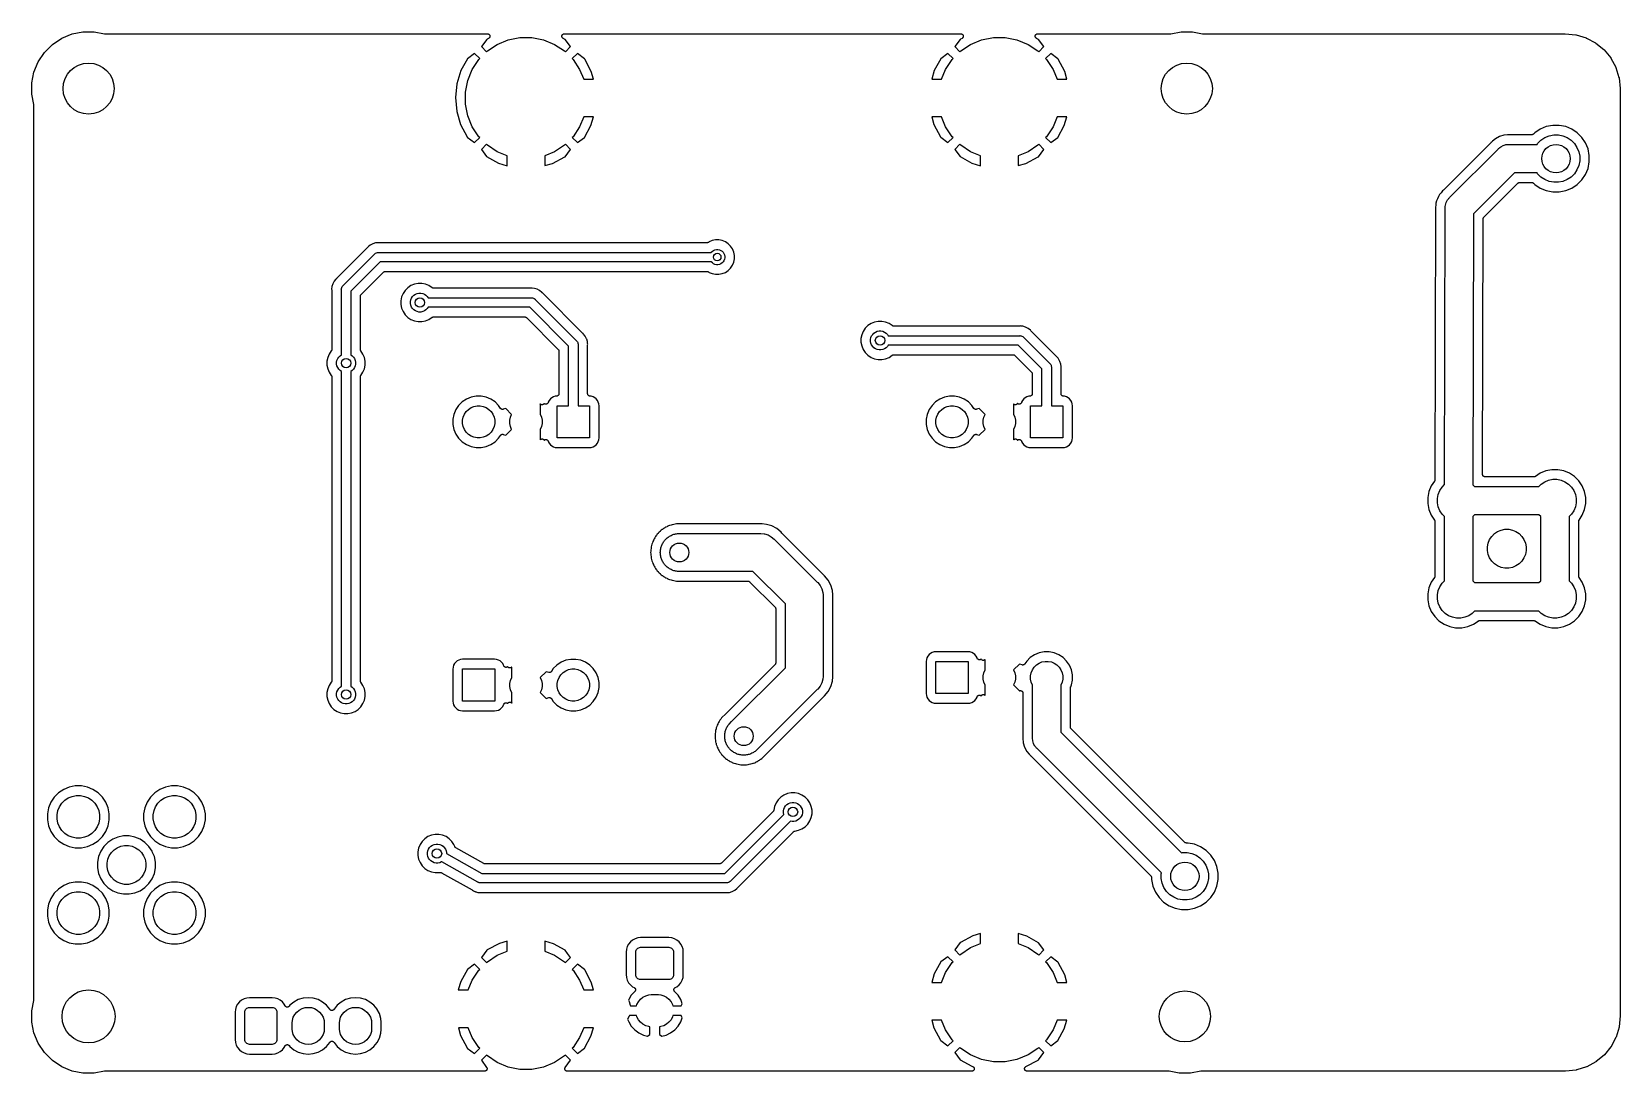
# Model space of a CAD drawing. Extents: x 60.5 to 144.4, y -115.5 to -60.5.
import ezdxf

# ---------------------------------------------------------------- set-up
doc = ezdxf.new("R2010")
doc.units = 0
doc.header["$MEASUREMENT"] = 0
doc.layers.add('BLACK', color=7, linetype='CONTINUOUS')

msp = doc.modelspace()

# ---------------------------------------------------------------- linework, layer by layer
at = {"layer": 'BLACK', "linetype": 'CONTINUOUS'}
for p, q in [((61.1697, -61.5876), (61.5876, -61.1697)), ((61.5876, -61.1697), (62.079, -60.8414)), ((62.079, -60.8414), (62.6249, -60.6153)), ((62.6249, -60.6153), (63.2045, -60.5)), ((63.2045, -60.5), (63.7955, -60.5)), ((63.7955, -60.5), (64.3384, -60.608)), ((64.3384, -60.608), (84.5695, -60.608)), ((84.528, -60.9027), (84.2457, -61.2865)), ((84.5444, -60.8917), (84.528, -60.9027)), ((84.6286, -60.8474), (84.5444, -60.8917)), ((84.5601, -61.5144), (85.0842, -61.1642)), ((84.5695, -60.608), (84.5712, -60.608)), ((84.5712, -60.608), (84.5777, -60.6087)), ((84.5777, -60.6087), (84.5841, -60.6089)), ((84.5841, -60.6089), (84.5899, -60.6101)), ((84.5899, -60.6101), (84.5959, -60.6108)), ((84.5959, -60.6108), (84.602, -60.6127)), ((84.602, -60.6127), (84.6084, -60.6141)), ((84.6084, -60.6141), (84.6138, -60.6165)), ((84.6138, -60.6165), (84.6195, -60.6183)), ((84.6195, -60.6183), (84.6252, -60.6214)), ((84.6252, -60.6214), (84.6311, -60.624)), ((84.634, -60.8438), (84.6286, -60.8474)), ((84.6311, -60.624), (84.636, -60.6273)), ((84.6397, -60.8408), (84.634, -60.8438)), ((84.636, -60.6273), (84.6412, -60.6302)), ((84.6444, -60.837), (84.6397, -60.8408)), ((84.6412, -60.6302), (84.6462, -60.6344)), ((84.6493, -60.8337), (84.6444, -60.837)), ((84.6462, -60.6344), (84.6515, -60.638)), ((84.6539, -60.8292), (84.6493, -60.8337)), ((84.6515, -60.638), (84.6556, -60.6423)), ((84.6589, -60.8251), (84.6539, -60.8292)), ((84.6556, -60.6423), (84.6602, -60.6461)), ((84.6627, -60.8205), (84.6589, -60.8251)), ((84.6602, -60.6461), (84.6643, -60.6512)), ((84.667, -60.8164), (84.6627, -60.8205)), ((84.6643, -60.6512), (84.6688, -60.6558)), ((84.6706, -60.811), (84.667, -60.8164)), ((84.6688, -60.6558), (84.672, -60.6608)), ((84.6747, -60.806), (84.6706, -60.811)), ((84.672, -60.6608), (84.6757, -60.6655)), ((84.6776, -60.8008), (84.6747, -60.806)), ((84.6757, -60.6655), (84.6787, -60.6712)), ((84.6809, -60.7959), (84.6776, -60.8008)), ((84.6787, -60.6712), (84.6822, -60.6766)), ((84.6835, -60.7899), (84.6809, -60.7959)), ((84.6822, -60.6766), (84.6844, -60.6821)), ((84.6865, -60.7842), (84.6835, -60.7899)), ((84.6844, -60.6821), (84.6872, -60.6874)), ((84.6883, -60.7785), (84.6865, -60.7842)), ((84.6872, -60.6874), (84.689, -60.6936)), ((84.6906, -60.7731), (84.6883, -60.7785)), ((84.689, -60.6936), (84.6914, -60.6996)), ((84.6919, -60.7667), (84.6906, -60.7731)), ((84.6914, -60.6996), (84.6925, -60.7055)), ((84.6939, -60.7605), (84.6919, -60.7667)), ((84.6925, -60.7055), (84.6942, -60.7112)), ((84.6945, -60.7546), (84.6939, -60.7605)), ((84.6942, -60.7112), (84.6948, -60.7177)), ((84.6957, -60.7488), (84.6945, -60.7546)), ((84.6948, -60.7177), (84.696, -60.724)), ((84.6958, -60.7423), (84.6957, -60.7488)), ((84.6965, -60.7359), (84.6958, -60.7423)), ((84.696, -60.724), (84.6959, -60.73)), ((84.6959, -60.73), (84.6965, -60.7359)), ((85.0842, -61.1642), (85.6666, -60.923)), ((85.6666, -60.923), (86.2848, -60.8)), ((86.2848, -60.8), (86.9152, -60.8)), ((86.9152, -60.8), (87.5334, -60.923)), ((87.5334, -60.923), (88.1158, -61.1642)), ((88.1158, -61.1642), (88.6399, -61.5144)), ((88.4969, -60.7341), (88.4976, -60.7274)), ((88.4974, -60.7398), (88.4969, -60.7341)), ((88.4973, -60.7454), (88.4974, -60.7398)), ((88.4985, -60.7521), (88.4973, -60.7454)), ((88.4976, -60.7274), (88.4977, -60.7207)), ((88.4977, -60.7207), (88.4989, -60.7151)), ((88.4991, -60.7588), (88.4985, -60.7521)), ((88.4989, -60.7151), (88.4995, -60.7095)), ((88.5007, -60.7642), (88.4991, -60.7588)), ((88.4995, -60.7095), (88.5015, -60.703)), ((88.5018, -60.7698), (88.5007, -60.7642)), ((88.5015, -60.703), (88.5029, -60.6964)), ((88.5042, -60.7761), (88.5018, -60.7698)), ((88.5029, -60.6964), (88.5051, -60.6912)), ((88.5061, -60.7826), (88.5042, -60.7761)), ((88.5051, -60.6912), (88.5068, -60.6858)), ((88.5088, -60.7876), (88.5061, -60.7826)), ((88.5068, -60.6858), (88.51, -60.6799)), ((88.5108, -60.7929), (88.5088, -60.7876)), ((88.51, -60.6799), (88.5127, -60.6736)), ((88.5145, -60.7986), (88.5108, -60.7929)), ((88.5127, -60.6736), (88.5159, -60.669)), ((88.5176, -60.8045), (88.5145, -60.7986)), ((88.5159, -60.669), (88.5186, -60.664)), ((88.5212, -60.809), (88.5176, -60.8045)), ((88.5186, -60.664), (88.5229, -60.6588)), ((88.5242, -60.8137), (88.5212, -60.809)), ((88.5229, -60.6588), (88.5267, -60.6532)), ((88.5289, -60.8186), (88.5242, -60.8137)), ((88.5267, -60.6532), (88.5308, -60.6493)), ((88.5331, -60.8239), (88.5289, -60.8186)), ((88.5308, -60.6493), (88.5344, -60.6449)), ((88.5375, -60.8275), (88.5331, -60.8239)), ((88.5344, -60.6449), (88.5396, -60.6406)), ((88.5414, -60.8316), (88.5375, -60.8275)), ((88.5396, -60.6406), (88.5445, -60.6359)), ((88.547, -60.8355), (88.5414, -60.8316)), ((88.5445, -60.6359), (88.5492, -60.6328)), ((88.5521, -60.8398), (88.547, -60.8355)), ((88.5492, -60.6328), (88.5536, -60.6292)), ((88.5571, -60.8425), (88.5521, -60.8398)), ((88.5536, -60.6292), (88.5596, -60.6261)), ((88.5618, -60.8458), (88.5571, -60.8425)), ((88.5596, -60.6261), (88.5652, -60.6224)), ((88.5633, -60.8466), (88.5618, -60.8458)), ((88.6756, -60.9075), (88.5633, -60.8466)), ((88.5652, -60.6224), (88.5705, -60.6202)), ((88.5705, -60.6202), (88.5755, -60.6176)), ((88.5755, -60.6176), (88.5819, -60.6156)), ((88.5819, -60.6156), (88.5882, -60.6131)), ((88.5882, -60.6131), (88.5938, -60.6121)), ((88.5938, -60.6121), (88.5992, -60.6104)), ((88.5992, -60.6104), (88.6059, -60.6098)), ((88.6059, -60.6098), (88.6126, -60.6085)), ((88.6126, -60.6085), (88.6182, -60.6086)), ((88.6182, -60.6086), (88.6239, -60.608)), ((88.6239, -60.608), (109.569, -60.608)), ((88.9543, -61.2865), (88.6756, -60.9075)), ((109.528, -60.9027), (109.246, -61.2865)), ((109.544, -60.8917), (109.528, -60.9027)), ((109.629, -60.8474), (109.544, -60.8917)), ((109.56, -61.5144), (110.084, -61.1642)), ((109.569, -60.608), (109.571, -60.608)), ((109.571, -60.608), (109.578, -60.6087)), ((109.578, -60.6087), (109.584, -60.6089)), ((109.584, -60.6089), (109.59, -60.6101)), ((109.59, -60.6101), (109.596, -60.6108)), ((109.596, -60.6108), (109.602, -60.6127)), ((109.602, -60.6127), (109.608, -60.6141)), ((109.608, -60.6141), (109.614, -60.6165)), ((109.614, -60.6165), (109.619, -60.6183)), ((109.619, -60.6183), (109.625, -60.6214)), ((109.625, -60.6214), (109.631, -60.624)), ((109.634, -60.8438), (109.629, -60.8474)), ((109.631, -60.624), (109.636, -60.6273)), ((109.64, -60.8408), (109.634, -60.8438)), ((109.636, -60.6273), (109.641, -60.6302)), ((109.644, -60.837), (109.64, -60.8408)), ((109.641, -60.6302), (109.646, -60.6344)), ((109.649, -60.8337), (109.644, -60.837)), ((109.646, -60.6344), (109.651, -60.638)), ((109.654, -60.8292), (109.649, -60.8337)), ((109.651, -60.638), (109.656, -60.6423)), ((109.659, -60.8251), (109.654, -60.8292)), ((109.656, -60.6423), (109.66, -60.6461)), ((109.663, -60.8205), (109.659, -60.8251)), ((109.66, -60.6461), (109.664, -60.6512)), ((109.667, -60.8164), (109.663, -60.8205)), ((109.664, -60.6512), (109.669, -60.6558)), ((109.671, -60.811), (109.667, -60.8164)), ((109.669, -60.6558), (109.672, -60.6608)), ((109.675, -60.806), (109.671, -60.811)), ((109.672, -60.6608), (109.676, -60.6655)), ((109.678, -60.8008), (109.675, -60.806)), ((109.676, -60.6655), (109.679, -60.6712)), ((109.681, -60.7959), (109.678, -60.8008)), ((109.679, -60.6712), (109.682, -60.6766)), ((109.683, -60.7899), (109.681, -60.7959)), ((109.682, -60.6766), (109.684, -60.6821)), ((109.687, -60.7842), (109.683, -60.7899)), ((109.684, -60.6821), (109.687, -60.6874)), ((109.687, -60.6874), (109.689, -60.6936)), ((109.688, -60.7785), (109.687, -60.7842)), ((109.691, -60.7731), (109.688, -60.7785)), ((109.689, -60.6936), (109.691, -60.6996)), ((109.691, -60.6996), (109.693, -60.7055)), ((109.692, -60.7667), (109.691, -60.7731)), ((109.694, -60.7605), (109.692, -60.7667)), ((109.693, -60.7055), (109.694, -60.7112)), ((109.694, -60.7112), (109.695, -60.7177)), ((109.696, -60.7488), (109.694, -60.7546)), ((109.694, -60.7546), (109.694, -60.7605)), ((109.695, -60.7177), (109.696, -60.724)), ((109.696, -60.724), (109.696, -60.73)), ((109.696, -60.73), (109.696, -60.7359)), ((109.696, -60.7359), (109.696, -60.7423)), ((109.696, -60.7423), (109.696, -60.7488)), ((110.084, -61.1642), (110.667, -60.923)), ((110.667, -60.923), (111.285, -60.8)), ((111.285, -60.8), (111.915, -60.8)), ((111.915, -60.8), (112.533, -60.923)), ((112.533, -60.923), (113.116, -61.1642)), ((113.116, -61.1642), (113.64, -61.5144)), ((113.497, -60.7341), (113.498, -60.7274)), ((113.497, -60.7398), (113.497, -60.7341)), ((113.497, -60.7454), (113.497, -60.7398)), ((113.499, -60.7521), (113.497, -60.7454)), ((113.498, -60.7207), (113.499, -60.7151)), ((113.498, -60.7274), (113.498, -60.7207)), ((113.499, -60.7095), (113.501, -60.703)), ((113.499, -60.7151), (113.499, -60.7095)), ((113.499, -60.7588), (113.499, -60.7521)), ((113.501, -60.7642), (113.499, -60.7588)), ((113.501, -60.703), (113.503, -60.6964)), ((113.502, -60.7698), (113.501, -60.7642)), ((113.504, -60.7761), (113.502, -60.7698)), ((113.503, -60.6964), (113.505, -60.6912)), ((113.506, -60.7826), (113.504, -60.7761)), ((113.505, -60.6912), (113.507, -60.6858)), ((113.509, -60.7876), (113.506, -60.7826)), ((113.507, -60.6858), (113.51, -60.6799)), ((113.511, -60.7929), (113.509, -60.7876)), ((113.51, -60.6799), (113.513, -60.6736)), ((113.514, -60.7986), (113.511, -60.7929)), ((113.513, -60.6736), (113.516, -60.669)), ((113.518, -60.8045), (113.514, -60.7986)), ((113.516, -60.669), (113.519, -60.664)), ((113.521, -60.809), (113.518, -60.8045)), ((113.519, -60.664), (113.523, -60.6588)), ((113.524, -60.8137), (113.521, -60.809)), ((113.523, -60.6588), (113.527, -60.6532)), ((113.529, -60.8186), (113.524, -60.8137)), ((113.527, -60.6532), (113.531, -60.6493)), ((113.533, -60.8239), (113.529, -60.8186)), ((113.531, -60.6493), (113.534, -60.6449)), ((113.537, -60.8275), (113.533, -60.8239)), ((113.534, -60.6449), (113.54, -60.6406)), ((113.541, -60.8316), (113.537, -60.8275)), ((113.54, -60.6406), (113.544, -60.6359)), ((113.547, -60.8355), (113.541, -60.8316)), ((113.544, -60.6359), (113.549, -60.6328)), ((113.552, -60.8398), (113.547, -60.8355)), ((113.549, -60.6328), (113.554, -60.6292)), ((113.557, -60.8425), (113.552, -60.8398)), ((113.554, -60.6292), (113.56, -60.6261)), ((113.562, -60.8458), (113.557, -60.8425)), ((113.56, -60.6261), (113.565, -60.6224)), ((113.563, -60.8466), (113.562, -60.8458)), ((113.676, -60.9075), (113.563, -60.8466)), ((113.565, -60.6224), (113.57, -60.6202)), ((113.57, -60.6202), (113.575, -60.6176)), ((113.575, -60.6176), (113.582, -60.6156)), ((113.582, -60.6156), (113.588, -60.6131)), ((113.588, -60.6131), (113.594, -60.6121)), ((113.594, -60.6121), (113.599, -60.6104)), ((113.599, -60.6104), (113.606, -60.6098)), ((113.606, -60.6098), (113.613, -60.6085)), ((113.613, -60.6085), (113.618, -60.6086)), ((113.618, -60.6086), (113.624, -60.608)), ((113.624, -60.608), (120.662, -60.608)), ((113.954, -61.2865), (113.676, -60.9075)), ((120.662, -60.608), (121.205, -60.5)), ((121.205, -60.5), (121.795, -60.5)), ((121.795, -60.5), (122.338, -60.608)), ((122.338, -60.608), (141.464, -60.608)), ((141.464, -60.608), (141.466, -60.608)), ((141.466, -60.608), (141.471, -60.6086)), ((141.471, -60.6086), (141.476, -60.6086)), ((141.476, -60.6086), (142.049, -60.6647)), ((142.049, -60.6647), (142.051, -60.6649)), ((142.051, -60.6649), (142.062, -60.6673)), ((142.062, -60.6673), (142.073, -60.6695)), ((142.073, -60.6695), (142.589, -60.8253)), ((142.589, -60.8253), (142.591, -60.8258)), ((142.591, -60.8258), (142.601, -60.8304)), ((142.601, -60.8304), (142.612, -60.8348)), ((142.612, -60.8348), (143.088, -61.0878)), ((143.088, -61.0878), (143.089, -61.0886)), ((143.089, -61.0886), (143.099, -61.0951)), ((143.099, -61.0951), (143.108, -61.1015)), ((143.108, -61.1015), (143.526, -61.4421)), ((60.6153, -62.6249), (60.8414, -62.079)), ((60.8414, -62.079), (61.1697, -61.5876)), ((83.5075, -61.9244), (83.1667, -62.5525)), ((83.8865, -61.6457), (83.5075, -61.9244)), ((83.7642, -62.4842), (84.1144, -61.9601)), ((84.1577, -61.9169), (83.8865, -61.6457)), ((84.1144, -61.9601), (84.1577, -61.9169)), ((84.2457, -61.2865), (84.5169, -61.5577)), ((84.5169, -61.5577), (84.5601, -61.5144)), ((88.6399, -61.5144), (88.6831, -61.5577)), ((88.6831, -61.5577), (88.9543, -61.2865)), ((89.3135, -61.6457), (89.0423, -61.9169)), ((89.0423, -61.9169), (89.0856, -61.9601)), ((89.0856, -61.9601), (89.4358, -62.4842)), ((89.6973, -61.928), (89.3135, -61.6457)), ((89.7083, -61.9444), (89.6973, -61.928)), ((90.0512, -62.5959), (89.7083, -61.9444)), ((108.508, -61.9244), (108.167, -62.5525)), ((108.886, -61.6457), (108.508, -61.9244)), ((108.764, -62.4842), (109.114, -61.9601)), ((109.158, -61.9169), (108.886, -61.6457)), ((109.114, -61.9601), (109.158, -61.9169)), ((109.246, -61.2865), (109.517, -61.5577)), ((109.517, -61.5577), (109.56, -61.5144)), ((113.64, -61.5144), (113.683, -61.5577)), ((113.683, -61.5577), (113.954, -61.2865)), ((114.314, -61.6457), (114.042, -61.9169)), ((114.042, -61.9169), (114.086, -61.9601)), ((114.086, -61.9601), (114.436, -62.4842)), ((114.697, -61.928), (114.314, -61.6457)), ((114.708, -61.9444), (114.697, -61.928)), ((115.051, -62.5959), (114.708, -61.9444)), ((143.526, -61.4421), (143.527, -61.4433)), ((143.527, -61.4433), (143.536, -61.4515)), ((143.536, -61.4515), (143.544, -61.4596)), ((143.544, -61.4596), (143.887, -61.8748)), ((143.887, -61.8748), (143.887, -61.8748)), ((143.887, -61.8748), (143.887, -61.8749)), ((143.887, -61.8749), (143.888, -61.8762)), ((143.888, -61.8762), (143.895, -61.8859)), ((143.895, -61.8859), (143.901, -61.8954)), ((143.901, -61.8954), (144.157, -62.3695)), ((60.5, -63.2045), (60.6153, -62.6249)), ((83.1667, -62.5525), (82.9503, -63.2501)), ((83.523, -63.0666), (83.7642, -62.4842)), ((89.4358, -62.4842), (89.6494, -63)), ((90.1711, -63), (90.0512, -62.5959)), ((108.167, -62.5525), (108.028, -63)), ((108.551, -63), (108.764, -62.4842)), ((114.436, -62.4842), (114.649, -63)), ((115.171, -63), (115.051, -62.5959)), ((144.157, -62.3695), (144.158, -62.371)), ((144.158, -62.371), (144.163, -62.3818)), ((144.163, -62.3818), (144.167, -62.3923)), ((144.167, -62.3923), (144.326, -62.9072)), ((144.326, -62.9072), (144.327, -62.9089)), ((144.327, -62.9089), (144.329, -62.9202)), ((60.5, -63.7955), (60.5, -63.2045)), ((82.9503, -63.2501), (82.8741, -63.9765)), ((83.4, -63.6848), (83.523, -63.0666)), ((83.4, -64.3152), (83.4, -63.6848)), ((89.6494, -63), (90.1711, -63)), ((108.028, -63), (108.551, -63)), ((114.649, -63), (115.171, -63)), ((144.329, -62.9202), (144.331, -62.9315)), ((144.331, -62.9315), (144.391, -63.5016)), ((144.391, -63.5016), (144.391, -63.5034)), ((144.391, -63.5034), (144.391, -63.5092)), ((144.391, -63.5092), (144.392, -63.5149)), ((144.392, -63.5149), (144.392, -112.464)), ((60.608, -64.3384), (60.5, -63.7955)), ((60.608, -111.662), (60.608, -64.3384)), ((82.8741, -63.9765), (82.9411, -64.7038)), ((83.523, -64.9334), (83.4, -64.3152)), ((82.9411, -64.7038), (83.1488, -65.4041)), ((83.1488, -65.4041), (83.4917, -66.0556)), ((83.7642, -65.5158), (83.523, -64.9334)), ((89.6494, -65), (89.4358, -65.5158)), ((90.1721, -65), (89.6494, -65)), ((90.0333, -65.4475), (90.1721, -65)), ((108.029, -65), (108.149, -65.4041)), ((108.551, -65), (108.029, -65)), ((108.149, -65.4041), (108.492, -66.0556)), ((108.764, -65.5158), (108.551, -65)), ((114.649, -65), (114.436, -65.5158)), ((115.172, -65), (114.649, -65)), ((115.033, -65.4475), (115.172, -65)), ((83.4917, -66.0556), (83.5027, -66.072)), ((83.5027, -66.072), (83.8865, -66.3543)), ((84.1144, -66.0399), (83.7642, -65.5158)), ((83.8865, -66.3543), (84.1577, -66.0831)), ((84.1577, -66.0831), (84.1144, -66.0399)), ((89.0856, -66.0399), (89.0423, -66.0831)), ((89.0423, -66.0831), (89.3135, -66.3543)), ((89.4358, -65.5158), (89.0856, -66.0399)), ((89.3135, -66.3543), (89.6924, -66.0756)), ((89.6924, -66.0756), (90.0333, -65.4475)), ((108.492, -66.0556), (108.503, -66.072)), ((108.503, -66.072), (108.886, -66.3543)), ((109.114, -66.0399), (108.764, -65.5158)), ((108.886, -66.3543), (109.158, -66.0831)), ((109.158, -66.0831), (109.114, -66.0399)), ((114.086, -66.0399), (114.042, -66.0831)), ((114.042, -66.0831), (114.314, -66.3543)), ((114.436, -65.5158), (114.086, -66.0399)), ((114.314, -66.3543), (114.692, -66.0756)), ((114.692, -66.0756), (115.033, -65.4475)), ((137.649, -66.2707), (137.606, -66.3062)), ((137.798, -66.1489), (137.649, -66.2707)), ((137.649, -66.2707), (137.649, -66.2707)), ((138.016, -66.0321), (137.798, -66.1489)), ((138.253, -65.9602), (138.016, -66.0321)), ((138.444, -65.9414), (138.253, -65.9602)), ((138.5, -65.9359), (138.444, -65.9414)), ((138.444, -65.9414), (138.444, -65.9414)), ((138.444, -65.9414), (138.444, -65.9414)), ((138.556, -65.9414), (138.5, -65.9359)), ((138.561, -65.9414), (138.556, -65.9414)), ((138.566, -65.942), (138.561, -65.9414)), ((138.568, -65.942), (138.566, -65.942)), ((139.719, -65.942), (138.568, -65.942)), ((139.731, -65.9409), (139.719, -65.942)), ((139.743, -65.9398), (139.731, -65.9409)), ((139.744, -65.9396), (139.743, -65.9396)), ((139.743, -65.9396), (139.743, -65.9398)), ((139.755, -65.9362), (139.744, -65.9396)), ((139.766, -65.9329), (139.755, -65.9362)), ((139.767, -65.9326), (139.766, -65.9329)), ((139.768, -65.9324), (139.767, -65.9326)), ((139.778, -65.9269), (139.768, -65.9324)), ((139.788, -65.9215), (139.778, -65.9269)), ((139.789, -65.9211), (139.788, -65.9215)), ((139.799, -65.9134), (139.789, -65.9208)), ((139.789, -65.9208), (139.789, -65.9211)), ((139.808, -65.906), (139.799, -65.9134)), ((139.809, -65.9051), (139.808, -65.906)), ((139.879, -65.8345), (139.809, -65.9048)), ((139.809, -65.9048), (139.809, -65.9051)), ((139.809, -65.9051), (139.809, -65.9051)), ((139.809, -65.9051), (139.809, -65.9051)), ((140.167, -65.6421), (139.879, -65.8345)), ((140.029, -66.4032), (140.203, -66.2291)), ((140.487, -65.5096), (140.167, -65.6421)), ((140.203, -66.2291), (140.408, -66.0923)), ((140.408, -66.0923), (140.635, -65.998)), ((140.827, -65.442), (140.487, -65.5096)), ((140.635, -65.998), (140.877, -65.95)), ((141.173, -65.442), (140.827, -65.442)), ((140.877, -65.95), (141.123, -65.95)), ((141.123, -65.95), (141.365, -65.998)), ((141.513, -65.5096), (141.173, -65.442)), ((141.365, -65.998), (141.592, -66.0923)), ((141.833, -65.6421), (141.513, -65.5096)), ((141.592, -66.0923), (141.797, -66.2291)), ((141.797, -66.2291), (141.971, -66.4032)), ((142.121, -65.8345), (141.833, -65.6421)), ((142.366, -66.0793), (142.121, -65.8345)), ((142.558, -66.3673), (142.366, -66.0793)), ((84.5169, -66.4423), (84.2457, -66.7135)), ((84.2457, -66.7135), (84.5244, -67.0924)), ((84.5601, -66.4856), (84.5169, -66.4423)), ((84.5244, -67.0924), (85.1525, -67.4333)), ((85.0842, -66.8358), (84.5601, -66.4856)), ((85.6, -67.0494), (85.0842, -66.8358)), ((85.6, -67.5721), (85.6, -67.0494)), ((88.1158, -66.8358), (87.6, -67.0494)), ((87.6, -67.0494), (87.6, -67.5711)), ((88.0041, -67.4512), (88.6556, -67.1083)), ((88.6399, -66.4856), (88.1158, -66.8358)), ((88.6831, -66.4423), (88.6399, -66.4856)), ((88.6556, -67.1083), (88.672, -67.0973)), ((88.672, -67.0973), (88.9543, -66.7135)), ((88.9543, -66.7135), (88.6831, -66.4423)), ((109.517, -66.4423), (109.246, -66.7135)), ((109.246, -66.7135), (109.524, -67.0924)), ((109.56, -66.4856), (109.517, -66.4423)), ((109.524, -67.0924), (110.152, -67.4333)), ((110.084, -66.8358), (109.56, -66.4856)), ((110.6, -67.0494), (110.084, -66.8358)), ((110.6, -67.5721), (110.6, -67.0494)), ((113.116, -66.8358), (112.6, -67.0494)), ((112.6, -67.0494), (112.6, -67.5711)), ((113.004, -67.4512), (113.656, -67.1083)), ((113.64, -66.4856), (113.116, -66.8358)), ((113.683, -66.4423), (113.64, -66.4856)), ((113.656, -67.1083), (113.672, -67.0973)), ((113.672, -67.0973), (113.954, -66.7135)), ((113.954, -66.7135), (113.683, -66.4423)), ((137.562, -66.3586), (135.06, -68.8611)), ((135.396, -69.2429), (137.944, -66.6957)), ((137.566, -66.3544), (137.562, -66.3586)), ((137.57, -66.3507), (137.566, -66.3544)), ((137.571, -66.3493), (137.57, -66.3507)), ((137.606, -66.3062), (137.571, -66.3493)), ((137.944, -66.6957), (137.967, -66.6671)), ((137.967, -66.6671), (138, -66.6403)), ((138, -66.6403), (138.031, -66.6145)), ((138.031, -66.6145), (138.081, -66.5734)), ((138.081, -66.5734), (138.212, -66.5037)), ((138.212, -66.5037), (138.32, -66.4708)), ((138.32, -66.4708), (138.353, -66.4609)), ((138.353, -66.4609), (138.368, -66.4594)), ((138.368, -66.4594), (138.463, -66.45)), ((138.463, -66.45), (138.5, -66.4464)), ((138.463, -66.45), (138.463, -66.45)), ((138.5, -66.4464), (138.537, -66.45)), ((138.537, -66.45), (139.998, -66.45)), ((139.998, -66.45), (140.029, -66.4032)), ((141.971, -66.4032), (142.108, -66.6079)), ((142.108, -66.6079), (142.202, -66.8354)), ((142.202, -66.8354), (142.25, -67.0769)), ((142.25, -67.0769), (142.25, -67.3231)), ((142.69, -66.6872), (142.558, -66.3673)), ((142.758, -67.0269), (142.69, -66.6872)), ((142.758, -67.3731), (142.758, -67.0269)), ((85.1525, -67.4333), (85.6, -67.5721)), ((87.6, -67.5711), (88.0041, -67.4512)), ((110.152, -67.4333), (110.6, -67.5721)), ((112.6, -67.5711), (113.004, -67.4512)), ((138.811, -67.95), (136.649, -70.1115)), ((139.998, -67.95), (138.811, -67.95)), ((140.029, -67.9968), (139.998, -67.95)), ((142.108, -67.7921), (141.971, -67.9968)), ((142.202, -67.5646), (142.108, -67.7921)), ((142.25, -67.3231), (142.202, -67.5646)), ((142.558, -68.0327), (142.69, -67.7128)), ((142.69, -67.7128), (142.758, -67.3731)), ((137.194, -70.2854), (138.984, -68.4952)), ((138.984, -68.4949), (138.985, -68.494)), ((138.984, -68.4952), (138.984, -68.4949)), ((138.984, -68.4949), (138.984, -68.4949)), ((138.984, -68.4949), (138.984, -68.4949)), ((138.985, -68.494), (138.994, -68.4866)), ((138.994, -68.4866), (139.003, -68.4792)), ((139.003, -68.4792), (139.004, -68.4789)), ((139.004, -68.4789), (139.005, -68.4785)), ((139.005, -68.4785), (139.015, -68.4731)), ((139.015, -68.4731), (139.025, -68.4676)), ((139.025, -68.4676), (139.026, -68.4674)), ((139.026, -68.4674), (139.027, -68.4671)), ((139.027, -68.4671), (139.038, -68.4638)), ((139.038, -68.4638), (139.049, -68.4604)), ((139.049, -68.4604), (139.05, -68.4604)), ((139.05, -68.4602), (139.062, -68.4591)), ((139.05, -68.4604), (139.05, -68.4602)), ((139.062, -68.4591), (139.074, -68.458)), ((139.074, -68.458), (139.719, -68.458)), ((139.719, -68.458), (139.72, -68.458)), ((139.72, -68.458), (139.72, -68.458)), ((139.72, -68.458), (139.72, -68.458)), ((139.72, -68.458), (139.721, -68.458)), ((139.721, -68.458), (139.733, -68.4593)), ((139.733, -68.4593), (139.744, -68.4605)), ((139.744, -68.4605), (139.745, -68.4607)), ((139.745, -68.4607), (139.746, -68.4608)), ((139.746, -68.4608), (139.757, -68.4643)), ((139.757, -68.4643), (139.768, -68.4678)), ((139.768, -68.4678), (139.769, -68.4681)), ((139.769, -68.4681), (139.769, -68.4683)), ((139.769, -68.4683), (139.78, -68.4739)), ((139.78, -68.4739), (139.79, -68.4795)), ((139.79, -68.4795), (139.79, -68.4799)), ((139.79, -68.4799), (139.791, -68.4802)), ((139.791, -68.4802), (139.8, -68.4877)), ((139.8, -68.4877), (139.809, -68.4952)), ((139.809, -68.4952), (139.879, -68.5655)), ((139.879, -68.5655), (140.167, -68.7579)), ((140.203, -68.1709), (140.029, -67.9968)), ((140.167, -68.7579), (140.487, -68.8904)), ((140.408, -68.3077), (140.203, -68.1709)), ((140.635, -68.402), (140.408, -68.3077)), ((140.877, -68.45), (140.635, -68.402)), ((141.123, -68.45), (140.877, -68.45)), ((141.365, -68.402), (141.123, -68.45)), ((141.592, -68.3077), (141.365, -68.402)), ((141.513, -68.8904), (141.833, -68.7579)), ((141.797, -68.1709), (141.592, -68.3077)), ((141.971, -67.9968), (141.797, -68.1709)), ((141.833, -68.7579), (142.121, -68.5655)), ((142.121, -68.5655), (142.366, -68.3207)), ((142.366, -68.3207), (142.558, -68.0327)), ((134.66, -69.5518), (134.648, -69.6749)), ((134.697, -69.4337), (134.66, -69.5518)), ((134.733, -69.3147), (134.697, -69.4334)), ((134.697, -69.4334), (134.697, -69.4337)), ((134.697, -69.4337), (134.697, -69.4337)), ((134.791, -69.2057), (134.733, -69.3147)), ((134.85, -69.0963), (134.791, -69.2054)), ((134.791, -69.2054), (134.791, -69.2057)), ((134.791, -69.2057), (134.791, -69.2057)), ((134.928, -69.0008), (134.85, -69.0963)), ((134.929, -69.0006), (134.928, -69.0008)), ((134.928, -69.0008), (134.928, -69.0008)), ((134.97, -68.9507), (134.929, -69.0006)), ((134.971, -68.9497), (134.97, -68.9507)), ((134.972, -68.9483), (134.971, -68.9497)), ((135.008, -68.9038), (134.972, -68.9483)), ((135.05, -68.8697), (135.008, -68.9038)), ((135.054, -68.8658), (135.05, -68.8697)), ((135.059, -68.8623), (135.054, -68.8658)), ((135.06, -68.8611), (135.059, -68.8623)), ((135.161, -69.6511), (135.183, -69.5814)), ((135.183, -69.5814), (135.204, -69.5116)), ((135.204, -69.5098), (135.239, -69.4455)), ((135.204, -69.5107), (135.204, -69.5098)), ((135.204, -69.5116), (135.204, -69.5107)), ((135.239, -69.4455), (135.273, -69.3813)), ((135.273, -69.3813), (135.274, -69.3806)), ((135.274, -69.3797), (135.321, -69.3234)), ((135.274, -69.3806), (135.274, -69.3797)), ((135.321, -69.3234), (135.344, -69.2957)), ((135.344, -69.295), (135.368, -69.2657)), ((135.344, -69.2957), (135.344, -69.295)), ((135.368, -69.2657), (135.396, -69.2429)), ((140.487, -68.8904), (140.827, -68.958)), ((140.827, -68.958), (141.173, -68.958)), ((141.173, -68.958), (141.513, -68.8904)), ((134.642, -69.8666), (134.605, -84.161)), ((134.642, -69.7426), (134.636, -69.8)), ((134.636, -69.8), (134.641, -69.8538)), ((134.641, -69.8538), (134.641, -69.8556)), ((134.641, -69.8556), (134.641, -69.8611)), ((134.641, -69.8611), (134.642, -69.8666)), ((134.648, -69.6753), (134.642, -69.7409)), ((134.642, -69.7409), (134.642, -69.7426)), ((134.648, -69.6749), (134.648, -69.6752)), ((134.648, -69.6752), (134.648, -69.6753)), ((135.112, -84.4168), (135.15, -69.8359)), ((135.146, -69.8), (135.15, -69.7622)), ((135.15, -69.8359), (135.146, -69.8)), ((135.15, -69.7612), (135.154, -69.7254)), ((135.15, -69.7622), (135.15, -69.7612)), ((135.154, -69.7254), (135.161, -69.653)), ((135.161, -69.652), (135.161, -69.6511)), ((135.161, -69.653), (135.161, -69.652)), ((136.649, -70.1115), (136.612, -84.4212)), ((137.122, -83.8747), (137.157, -70.3748)), ((137.157, -70.3731), (137.158, -70.3616)), ((137.157, -70.3748), (137.157, -70.3731)), ((137.158, -70.3616), (137.159, -70.3501)), ((137.159, -70.3484), (137.163, -70.3374)), ((137.159, -70.3493), (137.159, -70.3484)), ((137.159, -70.3501), (137.159, -70.3493)), ((137.163, -70.3374), (137.166, -70.3264)), ((137.166, -70.3264), (137.167, -70.3256)), ((137.167, -70.3248), (137.173, -70.3147)), ((137.167, -70.3256), (137.167, -70.3248)), ((137.173, -70.3147), (137.178, -70.3045)), ((137.178, -70.3045), (137.179, -70.3039)), ((137.179, -70.3031), (137.186, -70.2943)), ((137.179, -70.3039), (137.179, -70.3031)), ((137.186, -70.2943), (137.194, -70.2854)), ((78.2333, -71.8948), (76.5948, -73.5333)), ((78.2367, -71.8906), (78.2333, -71.8948)), ((78.2405, -71.8869), (78.2367, -71.8906)), ((78.2416, -71.8855), (78.2405, -71.8869)), ((78.2614, -71.8614), (78.2416, -71.8855)), ((78.2855, -71.8416), (78.2614, -71.8614)), ((78.3768, -71.7667), (78.2855, -71.8416)), ((78.2855, -71.8416), (78.2855, -71.8416)), ((78.5085, -71.6963), (78.3768, -71.7667)), ((78.6514, -71.653), (78.5085, -71.6963)), ((78.7688, -71.6414), (78.6514, -71.653)), ((78.769, -71.6414), (78.7688, -71.6414)), ((78.8, -71.6383), (78.769, -71.6414)), ((78.831, -71.6414), (78.8, -71.6383)), ((78.8364, -71.6414), (78.831, -71.6414)), ((78.8417, -71.642), (78.8364, -71.6414)), ((78.8435, -71.642), (78.8417, -71.642)), ((96.1615, -71.642), (78.8435, -71.642)), ((96.1732, -71.6409), (96.1615, -71.642)), ((96.1848, -71.6399), (96.1732, -71.6409)), ((96.1855, -71.6397), (96.1848, -71.6399)), ((96.1862, -71.6396), (96.1855, -71.6397)), ((96.1974, -71.6362), (96.1862, -71.6396)), ((96.2086, -71.633), (96.1974, -71.6362)), ((96.2093, -71.6326), (96.2086, -71.633)), ((96.2099, -71.6324), (96.2093, -71.6326)), ((96.2202, -71.627), (96.2099, -71.6324)), ((96.2306, -71.6216), (96.2202, -71.627)), ((96.2318, -71.6208), (96.2306, -71.6216)), ((96.2321, -71.6206), (96.2318, -71.6208)), ((96.2318, -71.6208), (96.2318, -71.6208)), ((96.2318, -71.6208), (96.2318, -71.6208)), ((96.2699, -71.5953), (96.2321, -71.6206)), ((96.4351, -71.5269), (96.2699, -71.5953)), ((96.386, -72.15), (96.3893, -72.145)), ((96.3893, -72.145), (96.445, -72.0893)), ((96.6106, -71.492), (96.4351, -71.5269)), ((96.445, -72.0893), (96.5105, -72.0455)), ((96.5105, -72.0455), (96.5833, -72.0154)), ((96.5833, -72.0154), (96.6606, -72)), ((96.7894, -71.492), (96.6106, -71.492)), ((96.6606, -72), (96.7394, -72)), ((96.7394, -72), (96.8167, -72.0154)), ((96.9649, -71.5269), (96.7894, -71.492)), ((96.8167, -72.0154), (96.8895, -72.0455)), ((96.8895, -72.0455), (96.955, -72.0893)), ((96.955, -72.0893), (97.0107, -72.145)), ((97.1301, -71.5953), (96.9649, -71.5269)), ((97.0107, -72.145), (97.0545, -72.2105)), ((97.2788, -71.6947), (97.1301, -71.5953)), ((97.4053, -71.8212), (97.2788, -71.6947)), ((97.5047, -71.9699), (97.4053, -71.8212)), ((97.5731, -72.1351), (97.5047, -71.9699)), ((97.608, -72.3106), (97.5731, -72.1351)), ((76.9319, -73.9145), (78.6145, -72.2319)), ((78.9036, -72.65), (77.35, -74.2036)), ((78.6145, -72.2319), (78.6224, -72.2224)), ((78.6224, -72.2224), (78.6604, -72.1911)), ((78.6604, -72.1911), (78.7039, -72.1679)), ((78.7039, -72.1679), (78.751, -72.1536)), ((78.751, -72.1536), (78.8, -72.1488)), ((78.8, -72.1488), (78.8123, -72.15)), ((78.8123, -72.15), (96.386, -72.15)), ((96.386, -72.65), (78.9036, -72.65)), ((96.3893, -72.655), (96.386, -72.65)), ((96.445, -72.7107), (96.3893, -72.655)), ((96.5105, -72.7545), (96.445, -72.7107)), ((96.5833, -72.7846), (96.5105, -72.7545)), ((96.6606, -72.8), (96.5833, -72.7846)), ((96.7394, -72.8), (96.6606, -72.8)), ((96.8167, -72.7846), (96.7394, -72.8)), ((96.8895, -72.7545), (96.8167, -72.7846)), ((96.955, -72.7107), (96.8895, -72.7545)), ((97.0107, -72.655), (96.955, -72.7107)), ((97.0545, -72.5895), (97.0107, -72.655)), ((97.0545, -72.2105), (97.0846, -72.2833)), ((97.0846, -72.5167), (97.0545, -72.5895)), ((97.0846, -72.2833), (97.1, -72.3606)), ((97.1, -72.4394), (97.0846, -72.5167)), ((97.1, -72.3606), (97.1, -72.4394)), ((97.2788, -73.1053), (97.4053, -72.9788)), ((97.4053, -72.9788), (97.5047, -72.8301)), ((97.5047, -72.8301), (97.5731, -72.6649)), ((97.5731, -72.6649), (97.608, -72.4894)), ((97.608, -72.4894), (97.608, -72.3106)), ((76.3963, -73.8085), (76.353, -73.9514)), ((76.4667, -73.6768), (76.3963, -73.8085)), ((76.5415, -73.5856), (76.4667, -73.6768)), ((76.5416, -73.5855), (76.5415, -73.5856)), ((76.5614, -73.5614), (76.5416, -73.5855)), ((76.5855, -73.5416), (76.5614, -73.5614)), ((76.5893, -73.5379), (76.5855, -73.5416)), ((76.5935, -73.5345), (76.5893, -73.5379)), ((76.5948, -73.5333), (76.5935, -73.5345)), ((77.8952, -74.3768), (79.0768, -73.1952)), ((79.0768, -73.1952), (79.0771, -73.1949)), ((79.0771, -73.1949), (79.078, -73.194)), ((79.0771, -73.1949), (79.0771, -73.1949)), ((79.0771, -73.1949), (79.0771, -73.1949)), ((79.078, -73.194), (79.0872, -73.1866)), ((79.0872, -73.1866), (79.0963, -73.1792)), ((79.0963, -73.1792), (79.0969, -73.1789)), ((79.0969, -73.1789), (79.0974, -73.1785)), ((79.0974, -73.1785), (79.1078, -73.1731)), ((79.1078, -73.1731), (79.1182, -73.1676)), ((79.1182, -73.1676), (79.1188, -73.1674)), ((79.1188, -73.1674), (79.1194, -73.1671)), ((79.1194, -73.1671), (79.1307, -73.1638)), ((79.1307, -73.1638), (79.1419, -73.1604)), ((79.1419, -73.1604), (79.1426, -73.1604)), ((79.1426, -73.1604), (79.1432, -73.1602)), ((79.1432, -73.1602), (79.1549, -73.1591)), ((79.1549, -73.1591), (79.1666, -73.158)), ((79.1666, -73.158), (96.1615, -73.158)), ((80.9007, -73.792), (80.706, -73.8307)), ((81.0993, -73.792), (80.9007, -73.792)), ((81.294, -73.8307), (81.0993, -73.792)), ((96.1615, -73.158), (96.1619, -73.158)), ((96.1619, -73.158), (96.1619, -73.158)), ((96.1619, -73.158), (96.1619, -73.158)), ((96.1619, -73.158), (96.1633, -73.158)), ((96.1633, -73.158), (96.1749, -73.1593)), ((96.1749, -73.1593), (96.1865, -73.1605)), ((96.1865, -73.1605), (96.1872, -73.1607)), ((96.1872, -73.1607), (96.188, -73.1608)), ((96.188, -73.1608), (96.1991, -73.1643)), ((96.1991, -73.1643), (96.2102, -73.1677)), ((96.2102, -73.1677), (96.2109, -73.1681)), ((96.2109, -73.1681), (96.2116, -73.1683)), ((96.2116, -73.1683), (96.2218, -73.1739)), ((96.2218, -73.1739), (96.2321, -73.1794)), ((96.2321, -73.1794), (96.2699, -73.2047)), ((96.2699, -73.2047), (96.4351, -73.2731)), ((96.4351, -73.2731), (96.6106, -73.308)), ((96.6106, -73.308), (96.7894, -73.308)), ((96.7894, -73.308), (96.9649, -73.2731)), ((96.9649, -73.2731), (97.1301, -73.2047)), ((97.1301, -73.2047), (97.2788, -73.1053)), ((76.353, -73.9514), (76.3383, -74.1)), ((76.3383, -74.1), (76.3414, -74.131)), ((76.3414, -74.131), (76.3416, -74.1328)), ((76.3416, -74.1328), (76.3415, -74.1382)), ((76.3415, -74.1382), (76.342, -74.1435)), ((76.342, -74.1435), (76.342, -77.2815)), ((76.8488, -74.1), (76.8536, -74.051)), ((76.85, -74.1123), (76.8488, -74.1)), ((76.85, -77.5657), (76.85, -74.1123)), ((76.8536, -74.051), (76.8679, -74.0039)), ((76.8679, -74.0039), (76.8911, -73.9604)), ((76.8911, -73.9604), (76.8919, -73.9595)), ((76.8919, -73.9595), (76.9224, -73.9224)), ((76.9224, -73.9224), (76.9319, -73.9145)), ((77.35, -74.2036), (77.35, -77.5657)), ((77.858, -74.4648), (77.8593, -74.4531)), ((77.858, -74.4661), (77.858, -74.4648)), ((77.858, -74.4662), (77.858, -74.4661)), ((77.858, -74.4661), (77.858, -74.4661)), ((77.858, -74.4666), (77.858, -74.4662)), ((77.858, -77.2815), (77.858, -74.4666)), ((77.8593, -74.4531), (77.8605, -74.4415)), ((77.8605, -74.4415), (77.8607, -74.4408)), ((77.8607, -74.4408), (77.8608, -74.4402)), ((77.8608, -74.4402), (77.8643, -74.429)), ((77.8643, -74.429), (77.8678, -74.4178)), ((77.8678, -74.4178), (77.8681, -74.4172)), ((77.8681, -74.4172), (77.8683, -74.4165)), ((77.8683, -74.4165), (77.8739, -74.4062)), ((77.8739, -74.4062), (77.8795, -74.3959)), ((77.8795, -74.3959), (77.8799, -74.3954)), ((77.8799, -74.3954), (77.8802, -74.3948)), ((77.8802, -74.3948), (77.8877, -74.3859)), ((77.8877, -74.3859), (77.8952, -74.3768)), ((80.0307, -74.506), (79.992, -74.7007)), ((80.1067, -74.3225), (80.0307, -74.506)), ((80.217, -74.1574), (80.1067, -74.3225)), ((80.3574, -74.017), (80.217, -74.1574)), ((80.5225, -73.9067), (80.3574, -74.017)), ((80.5, -74.7508), (80.5192, -74.6542)), ((80.5192, -74.6542), (80.5569, -74.5632)), ((80.706, -73.8307), (80.5225, -73.9067)), ((80.5569, -74.5632), (80.6116, -74.4813)), ((80.6116, -74.4813), (80.6813, -74.4116)), ((80.6813, -74.4116), (80.7632, -74.3569)), ((80.7632, -74.3569), (80.8542, -74.3192)), ((80.8542, -74.3192), (80.9508, -74.3)), ((80.9508, -74.3), (81.0492, -74.3)), ((81.0492, -74.3), (81.1458, -74.3192)), ((81.1458, -74.3192), (81.2368, -74.3569)), ((81.2368, -74.3569), (81.3187, -74.4116)), ((81.4775, -73.9067), (81.294, -73.8307)), ((81.3187, -74.4116), (81.3884, -74.4813)), ((81.3884, -74.4813), (81.4343, -74.55)), ((81.4343, -74.55), (86.8877, -74.55)), ((81.6479, -74.0206), (81.4775, -73.9067)), ((81.6582, -74.0261), (81.6479, -74.0206)), ((81.6684, -74.0317), (81.6582, -74.0261)), ((81.6691, -74.0319), (81.6684, -74.0317)), ((81.6697, -74.0323), (81.6691, -74.0319)), ((81.6809, -74.0357), (81.6697, -74.0323)), ((81.692, -74.0392), (81.6809, -74.0357)), ((81.6928, -74.0393), (81.692, -74.0392)), ((81.6935, -74.0395), (81.6928, -74.0393)), ((81.705, -74.0407), (81.6935, -74.0395)), ((81.7167, -74.042), (81.705, -74.0407)), ((81.7181, -74.042), (81.7167, -74.042)), ((81.7184, -74.042), (81.7181, -74.042)), ((81.7181, -74.042), (81.7181, -74.042)), ((81.7181, -74.042), (81.7181, -74.042)), ((86.8565, -74.042), (81.7184, -74.042)), ((86.8619, -74.0415), (86.8565, -74.042)), ((86.8672, -74.0416), (86.8619, -74.0415)), ((86.869, -74.0414), (86.8672, -74.0416)), ((86.9, -74.0383), (86.869, -74.0414)), ((86.8877, -74.55), (86.9, -74.5488)), ((86.931, -74.0414), (86.9, -74.0383)), ((86.9, -74.5488), (86.9123, -74.55)), ((86.9123, -74.55), (86.949, -74.5536)), ((87.0486, -74.053), (86.931, -74.0414)), ((86.931, -74.0414), (86.931, -74.0414)), ((86.949, -74.5536), (86.9961, -74.5679)), ((86.9961, -74.5679), (87.0396, -74.5911)), ((87.0396, -74.5911), (87.0776, -74.6224)), ((87.1915, -74.0963), (87.0486, -74.053)), ((87.0776, -74.6224), (87.0855, -74.6319)), ((87.0855, -74.6319), (89.2681, -76.8145)), ((87.3232, -74.1667), (87.1915, -74.0963)), ((87.4386, -74.2614), (87.3232, -74.1667)), ((87.4584, -74.2855), (87.4386, -74.2614)), ((87.4621, -74.2893), (87.4584, -74.2855)), ((87.4655, -74.2935), (87.4621, -74.2893)), ((87.4667, -74.2948), (87.4655, -74.2935)), ((89.6052, -76.4333), (87.4667, -74.2948)), ((79.992, -74.7007), (79.992, -74.8993)), ((79.992, -74.8993), (80.0307, -75.094)), ((80.0307, -75.094), (80.1067, -75.2775)), ((80.1067, -75.2775), (80.217, -75.4426)), ((80.217, -75.4426), (80.3574, -75.583)), ((80.5, -74.8492), (80.5, -74.7508)), ((80.5192, -74.9458), (80.5, -74.8492)), ((80.5569, -75.0368), (80.5192, -74.9458)), ((80.6116, -75.1187), (80.5569, -75.0368)), ((80.6813, -75.1884), (80.6116, -75.1187)), ((80.7632, -75.2431), (80.6813, -75.1884)), ((80.8542, -75.2808), (80.7632, -75.2431)), ((80.9508, -75.3), (80.8542, -75.2808)), ((81.0492, -75.3), (80.9508, -75.3)), ((81.1458, -75.2808), (81.0492, -75.3)), ((81.2368, -75.2431), (81.1458, -75.2808)), ((81.3187, -75.1884), (81.2368, -75.2431)), ((81.3884, -75.1187), (81.3187, -75.1884)), ((81.4343, -75.05), (81.3884, -75.1187)), ((86.7964, -75.05), (81.4343, -75.05)), ((88.85, -77.1036), (86.7964, -75.05)), ((80.3574, -75.583), (80.5225, -75.6933)), ((80.5225, -75.6933), (80.706, -75.7693)), ((80.706, -75.7693), (80.9007, -75.808)), ((80.9007, -75.808), (81.0993, -75.808)), ((81.0993, -75.808), (81.294, -75.7693)), ((81.294, -75.7693), (81.4775, -75.6933)), ((81.4775, -75.6933), (81.6479, -75.5794)), ((81.6479, -75.5794), (81.6482, -75.5792)), ((81.6482, -75.5792), (81.6494, -75.5784)), ((81.6482, -75.5792), (81.6482, -75.5792)), ((81.6482, -75.5792), (81.6482, -75.5792)), ((81.6494, -75.5784), (81.6598, -75.5731)), ((81.6598, -75.5731), (81.6701, -75.5676)), ((81.6701, -75.5676), (81.6707, -75.5674)), ((81.6707, -75.5674), (81.6714, -75.567)), ((81.6714, -75.567), (81.6826, -75.5638)), ((81.6826, -75.5638), (81.6938, -75.5604)), ((81.6938, -75.5604), (81.6945, -75.5603)), ((81.6945, -75.5603), (81.6952, -75.5601)), ((81.6952, -75.5601), (81.7068, -75.5591)), ((81.7068, -75.5591), (81.7184, -75.558)), ((81.7184, -75.558), (86.5334, -75.558)), ((86.5334, -75.558), (86.5338, -75.558)), ((86.5338, -75.558), (86.5339, -75.558)), ((86.5339, -75.558), (86.5339, -75.558)), ((86.5339, -75.558), (86.5352, -75.558)), ((86.5352, -75.558), (86.5469, -75.5593)), ((86.5469, -75.5593), (86.5585, -75.5605)), ((86.5585, -75.5605), (86.5592, -75.5607)), ((86.5592, -75.5607), (86.5598, -75.5608)), ((86.5598, -75.5608), (86.571, -75.5643)), ((86.571, -75.5643), (86.5822, -75.5678)), ((86.5822, -75.5678), (86.5828, -75.5681)), ((86.5828, -75.5681), (86.5835, -75.5683)), ((86.5835, -75.5683), (86.5938, -75.5739)), ((86.5938, -75.5739), (86.6041, -75.5795)), ((86.6041, -75.5795), (86.6046, -75.5799)), ((86.6046, -75.5799), (86.6052, -75.5802)), ((86.6052, -75.5802), (86.6141, -75.5877)), ((86.6141, -75.5877), (86.6232, -75.5952)), ((86.6232, -75.5952), (88.3048, -77.2768)), ((104.407, -76.3225), (104.331, -76.506)), ((104.517, -76.1574), (104.407, -76.3225)), ((104.657, -76.017), (104.517, -76.1574)), ((104.823, -75.9067), (104.657, -76.017)), ((105.006, -75.8307), (104.823, -75.9067)), ((105.201, -75.792), (105.006, -75.8307)), ((105.063, -76.3569), (105.154, -76.3192)), ((105.154, -76.3192), (105.251, -76.3)), ((105.399, -75.792), (105.201, -75.792)), ((105.251, -76.3), (105.349, -76.3)), ((105.349, -76.3), (105.446, -76.3192)), ((105.594, -75.8307), (105.399, -75.792)), ((105.446, -76.3192), (105.537, -76.3569)), ((105.777, -75.9067), (105.594, -75.8307)), ((105.948, -76.0206), (105.777, -75.9067)), ((105.958, -76.0261), (105.948, -76.0206)), ((105.968, -76.0317), (105.958, -76.0261)), ((105.969, -76.0319), (105.968, -76.0317)), ((105.97, -76.0323), (105.969, -76.0319)), ((105.981, -76.0357), (105.97, -76.0323)), ((105.992, -76.0392), (105.981, -76.0357)), ((105.993, -76.0393), (105.992, -76.0392)), ((105.993, -76.0395), (105.993, -76.0393)), ((106.005, -76.0407), (105.993, -76.0395)), ((106.017, -76.042), (106.005, -76.0407)), ((106.018, -76.042), (106.017, -76.042)), ((112.657, -76.042), (106.018, -76.042)), ((106.018, -76.042), (106.018, -76.042)), ((106.018, -76.042), (106.018, -76.042)), ((106.018, -76.042), (106.018, -76.042)), ((112.662, -76.0415), (112.657, -76.042)), ((112.667, -76.0416), (112.662, -76.0415)), ((112.669, -76.0414), (112.667, -76.0416)), ((112.7, -76.0383), (112.669, -76.0414)), ((112.731, -76.0414), (112.7, -76.0383)), ((112.849, -76.053), (112.731, -76.0414)), ((112.731, -76.0414), (112.731, -76.0414)), ((112.991, -76.0963), (112.849, -76.053)), ((113.123, -76.1667), (112.991, -76.0963)), ((113.239, -76.2614), (113.123, -76.1667)), ((113.258, -76.2855), (113.239, -76.2614)), ((113.262, -76.2893), (113.258, -76.2855)), ((113.265, -76.2935), (113.262, -76.2893)), ((113.267, -76.2948), (113.265, -76.2935)), ((114.605, -77.6333), (113.267, -76.2948)), ((88.85, -80.25), (88.85, -77.1036)), ((89.2681, -76.8145), (89.2776, -76.8224)), ((89.2776, -76.8224), (89.3089, -76.8604)), ((89.3089, -76.8604), (89.3159, -76.8735)), ((89.3159, -76.8735), (89.3321, -76.9039)), ((89.3321, -76.9039), (89.3464, -76.951)), ((89.3464, -76.951), (89.3512, -77)), ((89.3512, -77), (89.35, -77.0123)), ((89.35, -77.0123), (89.35, -80.25)), ((89.6094, -76.4367), (89.6052, -76.4333)), ((89.6131, -76.4405), (89.6094, -76.4367)), ((89.6145, -76.4416), (89.6131, -76.4405)), ((89.6386, -76.4614), (89.6145, -76.4416)), ((89.7333, -76.5768), (89.6386, -76.4614)), ((89.8037, -76.7085), (89.7333, -76.5768)), ((89.8087, -76.7251), (89.8037, -76.7085)), ((89.847, -76.8514), (89.8087, -76.7251)), ((89.8586, -76.9687), (89.847, -76.8514)), ((89.858, -77.0417), (89.8586, -77.0364)), ((89.858, -77.0435), (89.858, -77.0417)), ((89.858, -79.6154), (89.858, -77.0435)), ((89.8586, -76.969), (89.8586, -76.9687)), ((89.8617, -77), (89.8586, -76.969)), ((89.8586, -77.031), (89.8617, -77)), ((89.8586, -77.0364), (89.8586, -77.031)), ((104.331, -76.506), (104.292, -76.7007)), ((104.292, -76.7007), (104.292, -76.8993)), ((104.292, -76.8993), (104.331, -77.094)), ((104.331, -77.094), (104.407, -77.2775)), ((104.8, -76.7508), (104.819, -76.6542)), ((104.8, -76.8492), (104.8, -76.7508)), ((104.819, -76.9458), (104.8, -76.8492)), ((104.819, -76.6542), (104.857, -76.5632)), ((104.857, -77.0368), (104.819, -76.9458)), ((104.857, -76.5632), (104.912, -76.4813)), ((104.912, -77.1187), (104.857, -77.0368)), ((104.912, -76.4813), (104.981, -76.4116)), ((104.981, -77.1884), (104.912, -77.1187)), ((104.981, -76.4116), (105.063, -76.3569)), ((105.537, -76.3569), (105.619, -76.4116)), ((105.619, -76.4116), (105.688, -76.4813)), ((105.688, -77.1187), (105.619, -77.1884)), ((105.688, -76.4813), (105.734, -76.55)), ((105.734, -77.05), (105.688, -77.1187)), ((105.734, -76.55), (112.688, -76.55)), ((112.596, -77.05), (105.734, -77.05)), ((113.85, -78.3036), (112.596, -77.05)), ((112.688, -76.55), (112.7, -76.5488)), ((112.7, -76.5488), (112.712, -76.55)), ((112.712, -76.55), (112.749, -76.5536)), ((112.749, -76.5536), (112.796, -76.5679)), ((112.796, -76.5679), (112.84, -76.5911)), ((112.84, -76.5911), (112.878, -76.6224)), ((112.878, -76.6224), (112.885, -76.6319)), ((112.885, -76.6319), (114.268, -78.0145)), ((76.1307, -77.706), (76.092, -77.9007)), ((76.092, -77.9007), (76.092, -78.0993)), ((76.2067, -77.5225), (76.1307, -77.706)), ((76.3206, -77.3521), (76.2067, -77.5225)), ((76.3261, -77.3418), (76.3206, -77.3521)), ((76.3317, -77.3316), (76.3261, -77.3418)), ((76.3319, -77.3309), (76.3317, -77.3316)), ((76.3323, -77.3303), (76.3319, -77.3309)), ((76.3357, -77.3191), (76.3323, -77.3303)), ((76.3392, -77.308), (76.3357, -77.3191)), ((76.3393, -77.3072), (76.3392, -77.308)), ((76.3395, -77.3065), (76.3393, -77.3072)), ((76.3407, -77.295), (76.3395, -77.3065)), ((76.342, -77.2833), (76.3407, -77.295)), ((76.342, -77.2815), (76.342, -77.2819)), ((76.342, -77.2819), (76.342, -77.2819)), ((76.342, -77.2819), (76.342, -77.2819)), ((76.342, -77.2819), (76.342, -77.2833)), ((76.6, -77.9508), (76.6192, -77.8542)), ((76.6, -78.0492), (76.6, -77.9508)), ((76.6192, -77.8542), (76.6569, -77.7632)), ((76.6569, -77.7632), (76.7116, -77.6813)), ((76.7116, -77.6813), (76.7813, -77.6116)), ((76.7813, -77.6116), (76.85, -77.5657)), ((77.35, -77.5657), (77.4187, -77.6116)), ((77.4187, -77.6116), (77.4884, -77.6813)), ((77.4884, -77.6813), (77.5431, -77.7632)), ((77.5431, -77.7632), (77.5808, -77.8542)), ((77.5808, -77.8542), (77.6, -77.9508)), ((77.6, -77.9508), (77.6, -78.0492)), ((77.8591, -77.2932), (77.858, -77.2815)), ((77.8601, -77.3048), (77.8591, -77.2932)), ((77.8603, -77.3055), (77.8601, -77.3048)), ((77.8604, -77.3062), (77.8603, -77.3055)), ((77.8638, -77.3174), (77.8604, -77.3062)), ((77.867, -77.3286), (77.8638, -77.3174)), ((77.8674, -77.3293), (77.867, -77.3286)), ((77.8676, -77.3299), (77.8674, -77.3293)), ((77.873, -77.3402), (77.8676, -77.3299)), ((77.8784, -77.3506), (77.873, -77.3402)), ((77.8792, -77.3518), (77.8784, -77.3506)), ((77.8794, -77.3521), (77.8792, -77.3518)), ((77.8792, -77.3518), (77.8792, -77.3518)), ((77.8792, -77.3518), (77.8792, -77.3518)), ((77.9933, -77.5225), (77.8794, -77.3521)), ((78.0693, -77.706), (77.9933, -77.5225)), ((78.108, -77.9007), (78.0693, -77.706)), ((78.108, -78.0993), (78.108, -77.9007)), ((88.3048, -77.2768), (88.3051, -77.2771)), ((88.3051, -77.2771), (88.3051, -77.2771)), ((88.3051, -77.2771), (88.3051, -77.2771)), ((88.3051, -77.2771), (88.306, -77.278)), ((88.306, -77.278), (88.3134, -77.2872)), ((88.3134, -77.2872), (88.3208, -77.2963)), ((88.3208, -77.2963), (88.3211, -77.2969)), ((88.3211, -77.2969), (88.3215, -77.2974)), ((88.3215, -77.2974), (88.3269, -77.3078)), ((88.3269, -77.3078), (88.3324, -77.3182)), ((88.3324, -77.3182), (88.3326, -77.3188)), ((88.3326, -77.3188), (88.3329, -77.3194)), ((88.3329, -77.3194), (88.3362, -77.3307)), ((88.3362, -77.3307), (88.3396, -77.3419)), ((88.3396, -77.3419), (88.3396, -77.3426)), ((88.3396, -77.3426), (88.3398, -77.3432)), ((88.3398, -77.3432), (88.3409, -77.3549)), ((88.3409, -77.3549), (88.342, -77.3666)), ((88.342, -77.3666), (88.342, -79.6154)), ((104.407, -77.2775), (104.517, -77.4426)), ((104.517, -77.4426), (104.657, -77.583)), ((104.657, -77.583), (104.823, -77.6933)), ((104.823, -77.6933), (105.006, -77.7693)), ((105.063, -77.2431), (104.981, -77.1884)), ((105.006, -77.7693), (105.201, -77.808)), ((105.154, -77.2808), (105.063, -77.2431)), ((105.251, -77.3), (105.154, -77.2808)), ((105.201, -77.808), (105.399, -77.808)), ((105.349, -77.3), (105.251, -77.3)), ((105.446, -77.2808), (105.349, -77.3)), ((105.399, -77.808), (105.594, -77.7693)), ((105.537, -77.2431), (105.446, -77.2808)), ((105.619, -77.1884), (105.537, -77.2431)), ((105.594, -77.7693), (105.777, -77.6933)), ((105.777, -77.6933), (105.948, -77.5794)), ((105.948, -77.5792), (105.949, -77.5784)), ((105.948, -77.5794), (105.948, -77.5792)), ((105.948, -77.5792), (105.948, -77.5792)), ((105.948, -77.5792), (105.948, -77.5792)), ((105.949, -77.5784), (105.96, -77.5731)), ((105.96, -77.5731), (105.97, -77.5676)), ((105.97, -77.5676), (105.971, -77.5674)), ((105.971, -77.567), (105.983, -77.5638)), ((105.971, -77.5674), (105.971, -77.567)), ((105.983, -77.5638), (105.994, -77.5604)), ((105.994, -77.5604), (105.995, -77.5603)), ((105.995, -77.5601), (106.007, -77.5591)), ((105.995, -77.5603), (105.995, -77.5601)), ((106.007, -77.5591), (106.018, -77.558)), ((106.018, -77.558), (112.333, -77.558)), ((112.333, -77.558), (112.334, -77.558)), ((112.334, -77.558), (112.334, -77.558)), ((112.334, -77.558), (112.334, -77.558)), ((112.334, -77.558), (112.335, -77.558)), ((112.335, -77.558), (112.347, -77.5593)), ((112.347, -77.5593), (112.359, -77.5605)), ((112.359, -77.5605), (112.359, -77.5607)), ((112.359, -77.5607), (112.36, -77.5608)), ((112.36, -77.5608), (112.371, -77.5643)), ((112.371, -77.5643), (112.382, -77.5678)), ((112.382, -77.5678), (112.383, -77.5681)), ((112.383, -77.5681), (112.383, -77.5683)), ((112.383, -77.5683), (112.394, -77.5739)), ((112.394, -77.5739), (112.404, -77.5795)), ((112.404, -77.5795), (112.405, -77.5799)), ((112.405, -77.5799), (112.405, -77.5802)), ((112.405, -77.5802), (112.414, -77.5877)), ((112.414, -77.5877), (112.423, -77.5952)), ((112.423, -77.5952), (113.305, -78.4768)), ((114.268, -78.0145), (114.278, -78.0224)), ((114.609, -77.6367), (114.605, -77.6333)), ((114.613, -77.6405), (114.609, -77.6367)), ((114.614, -77.6416), (114.613, -77.6405)), ((114.639, -77.6614), (114.614, -77.6416)), ((114.658, -77.6855), (114.639, -77.6614)), ((114.701, -77.7371), (114.658, -77.6855)), ((114.658, -77.6855), (114.658, -77.6855)), ((114.733, -77.7768), (114.701, -77.7371)), ((114.804, -77.9085), (114.733, -77.7768)), ((114.847, -78.0514), (114.804, -77.9085)), ((76.092, -78.0993), (76.1307, -78.294)), ((76.1307, -78.294), (76.2067, -78.4775)), ((76.2067, -78.4775), (76.3206, -78.6479)), ((76.3206, -78.6479), (76.3208, -78.6482)), ((76.3208, -78.6482), (76.3208, -78.6482)), ((76.3208, -78.6482), (76.3208, -78.6482)), ((76.3208, -78.6482), (76.3216, -78.6494)), ((76.3216, -78.6494), (76.3269, -78.6598)), ((76.3269, -78.6598), (76.3324, -78.6701)), ((76.3324, -78.6701), (76.3326, -78.6707)), ((76.3326, -78.6707), (76.333, -78.6714)), ((76.333, -78.6714), (76.3362, -78.6826)), ((76.3362, -78.6826), (76.3396, -78.6938)), ((76.3396, -78.6938), (76.3397, -78.6945)), ((76.3397, -78.6945), (76.3399, -78.6952)), ((76.3399, -78.6952), (76.3409, -78.7068)), ((76.3409, -78.7068), (76.342, -78.7184)), ((76.342, -78.7184), (76.342, -94.7815)), ((76.6192, -78.1458), (76.6, -78.0492)), ((76.6569, -78.2368), (76.6192, -78.1458)), ((76.7116, -78.3187), (76.6569, -78.2368)), ((76.7813, -78.3884), (76.7116, -78.3187)), ((76.85, -78.4343), (76.7813, -78.3884)), ((76.85, -95.0657), (76.85, -78.4343)), ((77.4187, -78.3884), (77.35, -78.4343)), ((77.35, -78.4343), (77.35, -95.0657)), ((77.4884, -78.3187), (77.4187, -78.3884)), ((77.5431, -78.2368), (77.4884, -78.3187)), ((77.5808, -78.1458), (77.5431, -78.2368)), ((77.6, -78.0492), (77.5808, -78.1458)), ((77.858, -78.7167), (77.8593, -78.705)), ((77.858, -78.7181), (77.858, -78.7167)), ((77.858, -78.7181), (77.858, -78.7181)), ((77.858, -78.7181), (77.858, -78.7181)), ((77.858, -78.7184), (77.858, -78.7181)), ((77.858, -94.7815), (77.858, -78.7184)), ((77.8593, -78.705), (77.8605, -78.6935)), ((77.8605, -78.6935), (77.8607, -78.6928)), ((77.8607, -78.6928), (77.8608, -78.692)), ((77.8608, -78.692), (77.8643, -78.6809)), ((77.8643, -78.6809), (77.8677, -78.6697)), ((77.8677, -78.6697), (77.8681, -78.6691)), ((77.8681, -78.6691), (77.8683, -78.6684)), ((77.8683, -78.6684), (77.8739, -78.6582)), ((77.8739, -78.6582), (77.8794, -78.6479)), ((77.8794, -78.6479), (77.9933, -78.4775)), ((77.9933, -78.4775), (78.0693, -78.294)), ((78.0693, -78.294), (78.108, -78.0993)), ((113.305, -78.4768), (113.305, -78.4771)), ((113.305, -78.4771), (113.305, -78.4771)), ((113.305, -78.4771), (113.305, -78.4771)), ((113.305, -78.4771), (113.306, -78.478)), ((113.306, -78.478), (113.313, -78.4872)), ((113.313, -78.4872), (113.321, -78.4963)), ((113.321, -78.4963), (113.321, -78.4969)), ((113.321, -78.4969), (113.322, -78.4974)), ((113.322, -78.4974), (113.327, -78.5078)), ((113.327, -78.5078), (113.332, -78.5182)), ((113.332, -78.5182), (113.333, -78.5188)), ((113.333, -78.5188), (113.333, -78.5194)), ((113.333, -78.5194), (113.336, -78.5307)), ((113.336, -78.5307), (113.34, -78.5419)), ((113.34, -78.5419), (113.34, -78.5426)), ((113.34, -78.5426), (113.34, -78.5432)), ((113.34, -78.5432), (113.341, -78.5549)), ((113.341, -78.5549), (113.342, -78.5666)), ((113.342, -78.5666), (113.342, -79.6154)), ((113.85, -80.25), (113.85, -78.3036)), ((114.278, -78.0224), (114.309, -78.0604)), ((114.309, -78.0604), (114.316, -78.0735)), ((114.316, -78.0735), (114.332, -78.1039)), ((114.332, -78.1039), (114.346, -78.151)), ((114.346, -78.151), (114.351, -78.2)), ((114.351, -78.2), (114.35, -78.2123)), ((114.35, -78.2123), (114.35, -80.25)), ((114.859, -78.1687), (114.847, -78.0514)), ((114.858, -78.2417), (114.859, -78.2364)), ((114.858, -78.2435), (114.858, -78.2417)), ((114.858, -79.6154), (114.858, -78.2435)), ((114.859, -78.169), (114.859, -78.1687)), ((114.862, -78.2), (114.859, -78.169)), ((114.859, -78.231), (114.862, -78.2)), ((114.859, -78.2364), (114.859, -78.231)), ((88.3129, -79.6963), (88.3081, -79.701)), ((88.3161, -79.6915), (88.3129, -79.6963)), ((88.3198, -79.6871), (88.3161, -79.6915)), ((88.323, -79.6813), (88.3198, -79.6871)), ((88.3267, -79.6757), (88.323, -79.6813)), ((88.329, -79.6704), (88.3267, -79.6757)), ((88.3317, -79.6654), (88.329, -79.6704)), ((88.3338, -79.659), (88.3317, -79.6654)), ((88.3363, -79.6529), (88.3338, -79.659)), ((88.3375, -79.6473), (88.3363, -79.6529)), ((88.3392, -79.6418), (88.3375, -79.6473)), ((88.34, -79.6351), (88.3392, -79.6418)), ((88.3413, -79.6286), (88.34, -79.6351)), ((88.342, -79.6171), (88.3413, -79.6229)), ((88.3413, -79.6229), (88.3413, -79.6286)), ((88.342, -79.6154), (88.342, -79.6171)), ((89.8586, -79.6211), (89.858, -79.6154)), ((89.8585, -79.6268), (89.8586, -79.6211)), ((89.8598, -79.6334), (89.8585, -79.6268)), ((89.8604, -79.64), (89.8598, -79.6334)), ((89.8621, -79.6455), (89.8604, -79.64)), ((89.8632, -79.6512), (89.8621, -79.6455)), ((89.8657, -79.6574), (89.8632, -79.6512)), ((89.8676, -79.6638), (89.8657, -79.6574)), ((89.8703, -79.6688), (89.8676, -79.6638)), ((89.8724, -79.6742), (89.8703, -79.6688)), ((89.8761, -79.6798), (89.8724, -79.6742)), ((89.8792, -79.6857), (89.8761, -79.6798)), ((89.8829, -79.6901), (89.8792, -79.6857)), ((89.886, -79.6949), (89.8829, -79.6901)), ((89.8907, -79.6997), (89.886, -79.6949)), ((113.313, -79.6963), (113.308, -79.701)), ((113.316, -79.6915), (113.313, -79.6963)), ((113.32, -79.6871), (113.316, -79.6915)), ((113.323, -79.6813), (113.32, -79.6871)), ((113.327, -79.6757), (113.323, -79.6813)), ((113.329, -79.6704), (113.327, -79.6757)), ((113.332, -79.6654), (113.329, -79.6704)), ((113.334, -79.659), (113.332, -79.6654)), ((113.336, -79.6529), (113.334, -79.659)), ((113.337, -79.6473), (113.336, -79.6529)), ((113.339, -79.6418), (113.337, -79.6473)), ((113.34, -79.6351), (113.339, -79.6418)), ((113.341, -79.6286), (113.34, -79.6351)), ((113.342, -79.6171), (113.341, -79.6229)), ((113.341, -79.6229), (113.341, -79.6286)), ((113.342, -79.6154), (113.342, -79.6171)), ((114.859, -79.6211), (114.858, -79.6154)), ((114.859, -79.6268), (114.859, -79.6211)), ((114.86, -79.6334), (114.859, -79.6268)), ((114.86, -79.64), (114.86, -79.6334)), ((114.862, -79.6455), (114.86, -79.64)), ((114.863, -79.6512), (114.862, -79.6455)), ((114.866, -79.6574), (114.863, -79.6512)), ((114.868, -79.6638), (114.866, -79.6574)), ((114.87, -79.6688), (114.868, -79.6638)), ((114.872, -79.6742), (114.87, -79.6688)), ((114.876, -79.6798), (114.872, -79.6742)), ((114.879, -79.6857), (114.876, -79.6798)), ((114.883, -79.6901), (114.879, -79.6857)), ((114.886, -79.6949), (114.883, -79.6901)), ((114.891, -79.6997), (114.886, -79.6949)), ((82.8966, -80.4567), (82.7942, -80.7039)), ((83.0452, -80.2343), (82.8966, -80.4567)), ((83.2343, -80.0452), (83.0452, -80.2343)), ((83.4567, -79.8966), (83.2343, -80.0452)), ((83.4398, -80.5582), (83.5582, -80.4398)), ((83.7039, -79.7942), (83.4567, -79.8966)), ((83.5582, -80.4398), (83.6974, -80.3467)), ((83.6974, -80.3467), (83.8521, -80.2827)), ((83.9663, -79.742), (83.7039, -79.7942)), ((83.8521, -80.2827), (84.0163, -80.25)), ((84.2338, -79.742), (83.9663, -79.742)), ((84.0163, -80.25), (84.1837, -80.25)), ((84.1837, -80.25), (84.3479, -80.2827)), ((84.4961, -79.7942), (84.2338, -79.742)), ((84.3479, -80.2827), (84.5026, -80.3467)), ((84.7433, -79.8966), (84.4961, -79.7942)), ((84.5026, -80.3467), (84.6418, -80.4398)), ((84.6418, -80.4398), (84.7602, -80.5582)), ((84.9657, -80.0452), (84.7433, -79.8966)), ((85.1548, -80.2343), (84.9657, -80.0452)), ((85.2568, -80.387), (85.1548, -80.2343)), ((85.2607, -80.3917), (85.2568, -80.387)), ((85.2642, -80.3969), (85.2607, -80.3917)), ((85.2686, -80.4013), (85.2642, -80.3969)), ((85.2725, -80.4061), (85.2686, -80.4013)), ((85.2773, -80.4101), (85.2725, -80.4061)), ((85.2817, -80.4144), (85.2773, -80.4101)), ((85.2868, -80.4179), (85.2817, -80.4144)), ((85.2917, -80.4219), (85.2868, -80.4179)), ((85.2971, -80.4248), (85.2917, -80.4219)), ((85.3022, -80.4282), (85.2971, -80.4248)), ((85.308, -80.4307), (85.3022, -80.4282)), ((85.3135, -80.4336), (85.308, -80.4307)), ((85.3194, -80.4354), (85.3135, -80.4336)), ((85.3251, -80.4378), (85.3194, -80.4354)), ((85.3312, -80.439), (85.3251, -80.4378)), ((85.3372, -80.4409), (85.3312, -80.439)), ((85.3433, -80.4415), (85.3372, -80.4409)), ((85.3494, -80.4427), (85.3433, -80.4415)), ((85.3556, -80.4428), (85.3494, -80.4427)), ((85.3619, -80.4434), (85.3556, -80.4428)), ((85.368, -80.4428), (85.3619, -80.4434)), ((85.3742, -80.4429), (85.368, -80.4428)), ((85.3803, -80.4417), (85.3742, -80.4429)), ((85.3865, -80.4411), (85.3803, -80.4417)), ((85.3925, -80.4393), (85.3865, -80.4411)), ((85.3985, -80.4382), (85.3925, -80.4393)), ((85.4002, -80.4377), (85.3985, -80.4382)), ((85.5361, -80.3953), (85.4002, -80.4377)), ((85.8442, -80.7034), (85.5361, -80.3953)), ((87.3511, -80.1527), (87.35, -80.1511)), ((87.35, -80.1511), (87.35, -80.6925)), ((87.355, -80.1566), (87.3511, -80.1527)), ((87.3584, -80.1608), (87.355, -80.1566)), ((87.3637, -80.1653), (87.3584, -80.1608)), ((87.3687, -80.1702), (87.3637, -80.1653)), ((87.3732, -80.1732), (87.3687, -80.1702)), ((87.3774, -80.1766), (87.3732, -80.1732)), ((87.3836, -80.18), (87.3774, -80.1766)), ((87.3894, -80.1839), (87.3836, -80.18)), ((87.3944, -80.1859), (87.3894, -80.1839)), ((87.3992, -80.1885), (87.3944, -80.1859)), ((87.4058, -80.1906), (87.3992, -80.1885)), ((87.4123, -80.1933), (87.4058, -80.1906)), ((87.4176, -80.1943), (87.4123, -80.1933)), ((87.4228, -80.1959), (87.4176, -80.1943)), ((87.4298, -80.1967), (87.4228, -80.1959)), ((87.4366, -80.198), (87.4298, -80.1967)), ((87.4421, -80.198), (87.4366, -80.198)), ((87.4475, -80.1986), (87.4421, -80.198)), ((87.4544, -80.198), (87.4475, -80.1986)), ((87.4614, -80.198), (87.4544, -80.198)), ((87.4668, -80.1969), (87.4614, -80.198)), ((87.4722, -80.1964), (87.4668, -80.1969)), ((87.4789, -80.1945), (87.4722, -80.1964)), ((87.4857, -80.1931), (87.4789, -80.1945)), ((87.4907, -80.191), (87.4857, -80.1931)), ((87.496, -80.1895), (87.4907, -80.191)), ((87.5022, -80.1863), (87.496, -80.1895)), ((87.5086, -80.1836), (87.5022, -80.1863)), ((87.5131, -80.1806), (87.5086, -80.1836)), ((87.518, -80.1781), (87.5131, -80.1806)), ((87.5234, -80.1737), (87.518, -80.1781)), ((87.5293, -80.1699), (87.5234, -80.1737)), ((87.5331, -80.166), (87.5293, -80.1699)), ((87.5373, -80.1626), (87.5331, -80.166)), ((87.5386, -80.1614), (87.5373, -80.1626)), ((87.5653, -80.1347), (87.5386, -80.1614)), ((87.5689, -80.1383), (87.5653, -80.1347)), ((87.5743, -80.142), (87.5689, -80.1383)), ((87.5793, -80.1461), (87.5743, -80.142)), ((87.5845, -80.1489), (87.5793, -80.1461)), ((87.5894, -80.1522), (87.5845, -80.1489)), ((87.5954, -80.1547), (87.5894, -80.1522)), ((87.6012, -80.1578), (87.5954, -80.1547)), ((87.6068, -80.1595), (87.6012, -80.1578)), ((87.6122, -80.1618), (87.6068, -80.1595)), ((87.6186, -80.1631), (87.6122, -80.1618)), ((87.6249, -80.1651), (87.6186, -80.1631)), ((87.6307, -80.1657), (87.6249, -80.1651)), ((87.6365, -80.1668), (87.6307, -80.1657)), ((87.643, -80.1669), (87.6365, -80.1668)), ((87.6495, -80.1676), (87.643, -80.1669)), ((87.6554, -80.167), (87.6495, -80.1676)), ((87.6613, -80.1671), (87.6554, -80.167)), ((87.6677, -80.1658), (87.6613, -80.1671)), ((87.6742, -80.1652), (87.6677, -80.1658)), ((87.6799, -80.1635), (87.6742, -80.1652)), ((87.6857, -80.1624), (87.6799, -80.1635)), ((87.6917, -80.16), (87.6857, -80.1624)), ((87.6979, -80.1581), (87.6917, -80.16)), ((87.7032, -80.1554), (87.6979, -80.1581)), ((87.7087, -80.1532), (87.7032, -80.1554)), ((87.7141, -80.1496), (87.7087, -80.1532)), ((87.7199, -80.1466), (87.7141, -80.1496)), ((87.7245, -80.1429), (87.7199, -80.1466)), ((87.7294, -80.1396), (87.7245, -80.1429)), ((87.7341, -80.1351), (87.7294, -80.1396)), ((87.7391, -80.131), (87.7341, -80.1351)), ((87.7429, -80.1264), (87.7391, -80.131)), ((87.7471, -80.1223), (87.7429, -80.1264)), ((87.7508, -80.117), (87.7471, -80.1223)), ((87.755, -80.1119), (87.7508, -80.117)), ((87.7578, -80.1068), (87.755, -80.1119)), ((87.7612, -80.1019), (87.7578, -80.1068)), ((87.7637, -80.0959), (87.7612, -80.1019)), ((87.7669, -80.0902), (87.7637, -80.0959)), ((87.7686, -80.0845), (87.7669, -80.0902)), ((87.771, -80.0791), (87.7686, -80.0845)), ((87.7715, -80.0774), (87.771, -80.0791)), ((87.7784, -80.0547), (87.7715, -80.0774)), ((87.8256, -79.9664), (87.7784, -80.0547)), ((87.8891, -79.8891), (87.8256, -79.9664)), ((87.9664, -79.8256), (87.8891, -79.8891)), ((88.0547, -79.7784), (87.9664, -79.8256)), ((88.1504, -79.7494), (88.0547, -79.7784)), ((88.2274, -79.7418), (88.1504, -79.7494)), ((88.2331, -79.7406), (88.2274, -79.7418)), ((88.2388, -79.7401), (88.2331, -79.7406)), ((88.2452, -79.7382), (88.2388, -79.7401)), ((88.2518, -79.7369), (88.2452, -79.7382)), ((88.25, -81.95), (88.25, -80.25)), ((88.25, -80.25), (88.85, -80.25)), ((88.2571, -79.7347), (88.2518, -79.7369)), ((88.2626, -79.7331), (88.2571, -79.7347)), ((88.2685, -79.73), (88.2626, -79.7331)), ((88.2747, -79.7275), (88.2685, -79.73)), ((88.2795, -79.7243), (88.2747, -79.7275)), ((88.2845, -79.7216), (88.2795, -79.7243)), ((88.2897, -79.7175), (88.2845, -79.7216)), ((88.2953, -79.7138), (88.2897, -79.7175)), ((88.2994, -79.7097), (88.2953, -79.7138)), ((88.3039, -79.7061), (88.2994, -79.7097)), ((88.3081, -79.701), (88.3039, -79.7061)), ((89.35, -80.25), (89.95, -80.25)), ((89.8949, -79.7049), (89.8907, -79.6997)), ((89.8993, -79.7085), (89.8949, -79.7049)), ((89.9033, -79.7126), (89.8993, -79.7085)), ((89.9088, -79.7164), (89.9033, -79.7126)), ((89.914, -79.7207), (89.9088, -79.7164)), ((89.919, -79.7234), (89.914, -79.7207)), ((89.9238, -79.7266), (89.919, -79.7234)), ((89.9299, -79.7293), (89.9238, -79.7266)), ((89.9358, -79.7325), (89.9299, -79.7293)), ((89.9413, -79.7341), (89.9358, -79.7325)), ((89.9465, -79.7364), (89.9413, -79.7341)), ((89.9531, -79.7378), (89.9465, -79.7364)), ((89.95, -80.25), (89.95, -81.95)), ((89.9595, -79.7398), (89.9531, -79.7378)), ((89.9652, -79.7404), (89.9595, -79.7398)), ((89.9708, -79.7416), (89.9652, -79.7404)), ((89.9726, -79.7418), (89.9708, -79.7416)), ((90.0496, -79.7493), (89.9726, -79.7418)), ((90.1453, -79.7784), (90.0496, -79.7493)), ((90.2336, -79.8256), (90.1453, -79.7784)), ((90.3109, -79.8891), (90.2336, -79.8256)), ((90.3744, -79.9664), (90.3109, -79.8891)), ((90.4216, -80.0547), (90.3744, -79.9664)), ((90.4506, -80.1504), (90.4216, -80.0547)), ((90.4611, -80.2562), (90.4506, -80.1504)), ((90.4611, -81.9438), (90.4611, -80.2562)), ((107.897, -80.4567), (107.794, -80.7039)), ((108.045, -80.2343), (107.897, -80.4567)), ((108.234, -80.0452), (108.045, -80.2343)), ((108.457, -79.8966), (108.234, -80.0452)), ((108.44, -80.5582), (108.558, -80.4398)), ((108.704, -79.7942), (108.457, -79.8966)), ((108.558, -80.4398), (108.697, -80.3467)), ((108.697, -80.3467), (108.852, -80.2827)), ((108.966, -79.742), (108.704, -79.7942)), ((108.852, -80.2827), (109.016, -80.25)), ((109.234, -79.742), (108.966, -79.742)), ((109.016, -80.25), (109.184, -80.25)), ((109.184, -80.25), (109.348, -80.2827)), ((109.496, -79.7942), (109.234, -79.742)), ((109.348, -80.2827), (109.503, -80.3467)), ((109.743, -79.8966), (109.496, -79.7942)), ((109.503, -80.3467), (109.642, -80.4398)), ((109.642, -80.4398), (109.76, -80.5582)), ((109.966, -80.0452), (109.743, -79.8966)), ((110.155, -80.2343), (109.966, -80.0452)), ((110.257, -80.387), (110.155, -80.2343)), ((110.261, -80.3917), (110.257, -80.387)), ((110.264, -80.3969), (110.261, -80.3917)), ((110.269, -80.4013), (110.264, -80.3969)), ((110.273, -80.4061), (110.269, -80.4013)), ((110.277, -80.4101), (110.273, -80.4061)), ((110.282, -80.4144), (110.277, -80.4101)), ((110.287, -80.4179), (110.282, -80.4144)), ((110.292, -80.4219), (110.287, -80.4179)), ((110.297, -80.4248), (110.292, -80.4219)), ((110.302, -80.4282), (110.297, -80.4248)), ((110.308, -80.4307), (110.302, -80.4282)), ((110.314, -80.4336), (110.308, -80.4307)), ((110.319, -80.4354), (110.314, -80.4336)), ((110.325, -80.4378), (110.319, -80.4354)), ((110.331, -80.439), (110.325, -80.4378)), ((110.337, -80.4409), (110.331, -80.439)), ((110.343, -80.4415), (110.337, -80.4409)), ((110.349, -80.4427), (110.343, -80.4415)), ((110.356, -80.4428), (110.349, -80.4427)), ((110.362, -80.4434), (110.356, -80.4428)), ((110.368, -80.4428), (110.362, -80.4434)), ((110.374, -80.4429), (110.368, -80.4428)), ((110.38, -80.4417), (110.374, -80.4429)), ((110.387, -80.4411), (110.38, -80.4417)), ((110.392, -80.4393), (110.387, -80.4411)), ((110.399, -80.4382), (110.392, -80.4393)), ((110.4, -80.4377), (110.399, -80.4382)), ((110.536, -80.3953), (110.4, -80.4377)), ((110.844, -80.7034), (110.536, -80.3953)), ((112.351, -80.1527), (112.35, -80.1511)), ((112.35, -80.1511), (112.35, -80.6925)), ((112.355, -80.1566), (112.351, -80.1527)), ((112.358, -80.1608), (112.355, -80.1566)), ((112.364, -80.1653), (112.358, -80.1608)), ((112.369, -80.1702), (112.364, -80.1653)), ((112.373, -80.1732), (112.369, -80.1702)), ((112.377, -80.1766), (112.373, -80.1732)), ((112.384, -80.18), (112.377, -80.1766)), ((112.389, -80.1839), (112.384, -80.18)), ((112.394, -80.1859), (112.389, -80.1839)), ((112.399, -80.1885), (112.394, -80.1859)), ((112.406, -80.1906), (112.399, -80.1885)), ((112.412, -80.1933), (112.406, -80.1906)), ((112.418, -80.1943), (112.412, -80.1933)), ((112.423, -80.1959), (112.418, -80.1943)), ((112.43, -80.1967), (112.423, -80.1959)), ((112.437, -80.198), (112.43, -80.1967)), ((112.442, -80.198), (112.437, -80.198)), ((112.447, -80.1986), (112.442, -80.198)), ((112.454, -80.198), (112.447, -80.1986)), ((112.461, -80.198), (112.454, -80.198)), ((112.467, -80.1969), (112.461, -80.198)), ((112.472, -80.1964), (112.467, -80.1969)), ((112.479, -80.1945), (112.472, -80.1964)), ((112.486, -80.1931), (112.479, -80.1945)), ((112.491, -80.191), (112.486, -80.1931)), ((112.496, -80.1895), (112.491, -80.191)), ((112.502, -80.1863), (112.496, -80.1895)), ((112.509, -80.1836), (112.502, -80.1863)), ((112.513, -80.1806), (112.509, -80.1836)), ((112.518, -80.1781), (112.513, -80.1806)), ((112.523, -80.1737), (112.518, -80.1781)), ((112.529, -80.1699), (112.523, -80.1737)), ((112.533, -80.166), (112.529, -80.1699)), ((112.537, -80.1626), (112.533, -80.166)), ((112.539, -80.1614), (112.537, -80.1626)), ((112.565, -80.1347), (112.539, -80.1614)), ((112.569, -80.1383), (112.565, -80.1347)), ((112.574, -80.142), (112.569, -80.1383)), ((112.579, -80.1461), (112.574, -80.142)), ((112.585, -80.1489), (112.579, -80.1461)), ((112.589, -80.1522), (112.585, -80.1489)), ((112.595, -80.1547), (112.589, -80.1522)), ((112.601, -80.1578), (112.595, -80.1547)), ((112.607, -80.1595), (112.601, -80.1578)), ((112.612, -80.1618), (112.607, -80.1595)), ((112.619, -80.1631), (112.612, -80.1618)), ((112.625, -80.1651), (112.619, -80.1631)), ((112.631, -80.1657), (112.625, -80.1651)), ((112.637, -80.1668), (112.631, -80.1657)), ((112.643, -80.1669), (112.637, -80.1668)), ((112.65, -80.1676), (112.643, -80.1669)), ((112.655, -80.167), (112.65, -80.1676)), ((112.661, -80.1671), (112.655, -80.167)), ((112.668, -80.1658), (112.661, -80.1671)), ((112.674, -80.1652), (112.668, -80.1658)), ((112.68, -80.1635), (112.674, -80.1652)), ((112.686, -80.1624), (112.68, -80.1635)), ((112.692, -80.16), (112.686, -80.1624)), ((112.698, -80.1581), (112.692, -80.16)), ((112.703, -80.1554), (112.698, -80.1581)), ((112.709, -80.1532), (112.703, -80.1554)), ((112.714, -80.1496), (112.709, -80.1532)), ((112.72, -80.1466), (112.714, -80.1496)), ((112.724, -80.1429), (112.72, -80.1466)), ((112.729, -80.1396), (112.724, -80.1429)), ((112.734, -80.1351), (112.729, -80.1396)), ((112.739, -80.131), (112.734, -80.1351)), ((112.743, -80.1264), (112.739, -80.131)), ((112.747, -80.1223), (112.743, -80.1264)), ((112.751, -80.117), (112.747, -80.1223)), ((112.755, -80.1119), (112.751, -80.117)), ((112.758, -80.1068), (112.755, -80.1119)), ((112.761, -80.1019), (112.758, -80.1068)), ((112.764, -80.0959), (112.761, -80.1019)), ((112.767, -80.0902), (112.764, -80.0959)), ((112.769, -80.0845), (112.767, -80.0902)), ((112.771, -80.0791), (112.769, -80.0845)), ((112.778, -80.0547), (112.771, -80.0774)), ((112.771, -80.0774), (112.771, -80.0791)), ((112.826, -79.9664), (112.778, -80.0547)), ((112.889, -79.8891), (112.826, -79.9664)), ((112.966, -79.8256), (112.889, -79.8891)), ((113.055, -79.7784), (112.966, -79.8256)), ((113.15, -79.7493), (113.055, -79.7784)), ((113.227, -79.7418), (113.15, -79.7493)), ((113.233, -79.7406), (113.227, -79.7418)), ((113.239, -79.7401), (113.233, -79.7406)), ((113.245, -79.7382), (113.239, -79.7401)), ((113.252, -79.7369), (113.245, -79.7382)), ((113.25, -81.95), (113.25, -80.25)), ((113.25, -80.25), (113.85, -80.25)), ((113.257, -79.7347), (113.252, -79.7369)), ((113.263, -79.7331), (113.257, -79.7347)), ((113.268, -79.73), (113.263, -79.7331)), ((113.275, -79.7275), (113.268, -79.73)), ((113.279, -79.7243), (113.275, -79.7275)), ((113.285, -79.7216), (113.279, -79.7243)), ((113.29, -79.7175), (113.285, -79.7216)), ((113.295, -79.7138), (113.29, -79.7175)), ((113.299, -79.7097), (113.295, -79.7138)), ((113.304, -79.7061), (113.299, -79.7097)), ((113.308, -79.701), (113.304, -79.7061)), ((114.35, -80.25), (114.95, -80.25)), ((114.895, -79.7049), (114.891, -79.6997)), ((114.899, -79.7085), (114.895, -79.7049)), ((114.903, -79.7126), (114.899, -79.7085)), ((114.909, -79.7164), (114.903, -79.7126)), ((114.914, -79.7207), (114.909, -79.7164)), ((114.919, -79.7234), (114.914, -79.7207)), ((114.924, -79.7266), (114.919, -79.7234)), ((114.93, -79.7293), (114.924, -79.7266)), ((114.936, -79.7325), (114.93, -79.7293)), ((114.941, -79.7341), (114.936, -79.7325)), ((114.947, -79.7364), (114.941, -79.7341)), ((114.953, -79.7378), (114.947, -79.7364)), ((114.95, -80.25), (114.95, -81.95)), ((114.959, -79.7398), (114.953, -79.7378)), ((114.965, -79.7404), (114.959, -79.7398)), ((114.971, -79.7416), (114.965, -79.7404)), ((114.973, -79.7418), (114.971, -79.7416)), ((115.05, -79.7493), (114.973, -79.7418)), ((115.145, -79.7784), (115.05, -79.7493)), ((115.234, -79.8256), (115.145, -79.7784)), ((115.311, -79.8891), (115.234, -79.8256)), ((115.374, -79.9664), (115.311, -79.8891)), ((115.422, -80.0547), (115.374, -79.9664)), ((115.451, -80.1504), (115.422, -80.0547)), ((115.461, -80.2562), (115.451, -80.1504)), ((115.461, -81.9438), (115.461, -80.2562)), ((82.7942, -80.7039), (82.742, -80.9663)), ((82.742, -80.9663), (82.742, -81.2338)), ((82.742, -81.2338), (82.7942, -81.4961)), ((83.25, -81.0163), (83.2827, -80.8521)), ((83.25, -81.1837), (83.25, -81.0163)), ((83.2827, -81.3479), (83.25, -81.1837)), ((83.2827, -80.8521), (83.3467, -80.6974)), ((83.3467, -81.5026), (83.2827, -81.3479)), ((83.3467, -80.6974), (83.4398, -80.5582)), ((84.7602, -80.5582), (84.8533, -80.6974)), ((84.8533, -80.6974), (84.9173, -80.8521)), ((84.9173, -81.3479), (84.8533, -81.5026)), ((84.9173, -80.8521), (84.95, -81.0163)), ((84.95, -81.1837), (84.9173, -81.3479)), ((84.95, -81.0163), (84.95, -81.1837)), ((85.75, -81.0163), (85.7827, -80.8521)), ((85.75, -81.1837), (85.75, -81.0163)), ((85.7827, -81.3479), (85.75, -81.1837)), ((85.7827, -80.8521), (85.8442, -80.7034)), ((85.8442, -81.4966), (85.7827, -81.3479)), ((87.35, -80.6925), (87.3533, -80.6974)), ((87.3533, -80.6974), (87.4173, -80.8521)), ((87.4173, -81.3479), (87.3533, -81.5026)), ((87.4173, -80.8521), (87.45, -81.0163)), ((87.45, -81.1837), (87.4173, -81.3479)), ((87.45, -81.0163), (87.45, -81.1837)), ((107.794, -80.7039), (107.742, -80.9663)), ((107.742, -80.9663), (107.742, -81.2338)), ((107.742, -81.2338), (107.794, -81.4961)), ((108.25, -81.0163), (108.283, -80.8521)), ((108.25, -81.1837), (108.25, -81.0163)), ((108.283, -81.3479), (108.25, -81.1837)), ((108.283, -80.8521), (108.347, -80.6974)), ((108.347, -81.5026), (108.283, -81.3479)), ((108.347, -80.6974), (108.44, -80.5582)), ((109.76, -80.5582), (109.853, -80.6974)), ((109.853, -80.6974), (109.917, -80.8521)), ((109.917, -81.3479), (109.853, -81.5026)), ((109.917, -80.8521), (109.95, -81.0163)), ((109.95, -81.1837), (109.917, -81.3479)), ((109.95, -81.0163), (109.95, -81.1837)), ((110.75, -81.0163), (110.783, -80.8521)), ((110.75, -81.1837), (110.75, -81.0163)), ((110.783, -81.3479), (110.75, -81.1837)), ((110.783, -80.8521), (110.844, -80.7034)), ((110.844, -81.4966), (110.783, -81.3479)), ((112.35, -80.6925), (112.353, -80.6974)), ((112.353, -80.6974), (112.417, -80.8521)), ((112.417, -81.3479), (112.353, -81.5026)), ((112.417, -80.8521), (112.45, -81.0163)), ((112.45, -81.1837), (112.417, -81.3479)), ((112.45, -81.0163), (112.45, -81.1837)), ((82.7942, -81.4961), (82.8966, -81.7433)), ((82.8966, -81.7433), (83.0452, -81.9657)), ((83.0452, -81.9657), (83.2343, -82.1548)), ((83.2343, -82.1548), (83.4567, -82.3034)), ((83.4398, -81.6418), (83.3467, -81.5026)), ((83.5582, -81.7602), (83.4398, -81.6418)), ((83.6974, -81.8533), (83.5582, -81.7602)), ((83.8521, -81.9173), (83.6974, -81.8533)), ((84.0163, -81.95), (83.8521, -81.9173)), ((84.1837, -81.95), (84.0163, -81.95)), ((84.3479, -81.9173), (84.1837, -81.95)), ((84.5026, -81.8533), (84.3479, -81.9173)), ((84.6418, -81.7602), (84.5026, -81.8533)), ((84.7602, -81.6418), (84.6418, -81.7602)), ((84.7433, -82.3034), (84.9657, -82.1548)), ((84.8533, -81.5026), (84.7602, -81.6418)), ((84.9657, -82.1548), (85.1548, -81.9657)), ((85.1548, -81.9657), (85.2568, -81.813)), ((85.2568, -81.813), (85.2578, -81.8116)), ((85.2578, -81.8116), (85.2618, -81.8068)), ((85.2618, -81.8068), (85.2653, -81.8018)), ((85.2653, -81.8018), (85.2698, -81.7974)), ((85.2698, -81.7974), (85.2738, -81.7926)), ((85.2738, -81.7926), (85.2786, -81.7888)), ((85.2786, -81.7888), (85.283, -81.7845)), ((85.283, -81.7845), (85.2883, -81.781)), ((85.2883, -81.781), (85.2932, -81.7771)), ((85.2932, -81.7771), (85.2986, -81.7743)), ((85.2986, -81.7743), (85.3038, -81.7709)), ((85.3038, -81.7709), (85.3096, -81.7686)), ((85.3096, -81.7686), (85.3152, -81.7657)), ((85.3152, -81.7657), (85.3211, -81.764)), ((85.3211, -81.764), (85.3268, -81.7617)), ((85.3268, -81.7617), (85.3329, -81.7605)), ((85.3329, -81.7605), (85.3389, -81.7588)), ((85.3389, -81.7588), (85.3451, -81.7582)), ((85.3451, -81.7582), (85.3512, -81.7571)), ((85.3512, -81.7571), (85.3574, -81.7571)), ((85.3574, -81.7571), (85.3636, -81.7566)), ((85.3636, -81.7566), (85.3698, -81.7573)), ((85.3698, -81.7573), (85.3759, -81.7573)), ((85.3759, -81.7573), (85.3821, -81.7586)), ((85.3821, -81.7586), (85.3883, -81.7593)), ((85.3883, -81.7593), (85.3942, -81.7611)), ((85.3942, -81.7611), (85.4002, -81.7623)), ((85.4002, -81.7623), (85.5361, -81.8047)), ((85.5361, -81.8047), (85.8442, -81.4966)), ((87.3533, -81.5026), (87.35, -81.5075)), ((87.35, -81.5075), (87.35, -82.0491)), ((87.35, -82.0491), (87.3522, -82.0459)), ((87.3522, -82.0459), (87.3561, -82.0421)), ((87.3561, -82.0421), (87.3596, -82.038)), ((87.3596, -82.038), (87.3651, -82.0336)), ((87.3651, -82.0336), (87.3701, -82.0287)), ((87.3701, -82.0287), (87.3747, -82.0258)), ((87.3747, -82.0258), (87.3789, -82.0224)), ((87.3789, -82.0224), (87.3851, -82.0191)), ((87.3851, -82.0191), (87.391, -82.0153)), ((87.391, -82.0153), (87.396, -82.0133)), ((87.396, -82.0133), (87.4008, -82.0108)), ((87.4008, -82.0108), (87.4075, -82.0088)), ((87.4075, -82.0088), (87.414, -82.0062)), ((87.414, -82.0062), (87.4194, -82.0053)), ((87.4194, -82.0053), (87.4246, -82.0037)), ((87.4246, -82.0037), (87.4315, -82.0031)), ((87.4315, -82.0031), (87.4384, -82.0018)), ((87.4384, -82.0018), (87.4438, -82.0019)), ((87.4438, -82.0019), (87.4492, -82.0014)), ((87.4492, -82.0014), (87.4562, -82.0021)), ((87.4562, -82.0021), (87.4632, -82.0022)), ((87.4632, -82.0022), (87.4685, -82.0034)), ((87.4685, -82.0034), (87.4739, -82.0039)), ((87.4739, -82.0039), (87.4806, -82.0059)), ((87.4806, -82.0059), (87.4874, -82.0074)), ((87.4874, -82.0074), (87.4924, -82.0096)), ((87.4924, -82.0096), (87.4976, -82.0112)), ((87.4976, -82.0112), (87.5037, -82.0145)), ((87.5037, -82.0145), (87.5102, -82.0172)), ((87.5102, -82.0172), (87.5147, -82.0203)), ((87.5147, -82.0203), (87.5194, -82.0229)), ((87.5194, -82.0229), (87.5248, -82.0273)), ((87.5248, -82.0273), (87.5306, -82.0313)), ((87.5306, -82.0313), (87.5344, -82.0352)), ((87.5344, -82.0352), (87.5386, -82.0386)), ((87.5386, -82.0386), (87.5653, -82.0653)), ((87.5653, -82.0653), (87.566, -82.0647)), ((87.566, -82.0647), (87.5703, -82.0606)), ((87.5703, -82.0606), (87.5757, -82.057)), ((87.5757, -82.057), (87.5808, -82.0529)), ((87.5808, -82.0529), (87.586, -82.0502)), ((87.586, -82.0502), (87.591, -82.047)), ((87.591, -82.047), (87.597, -82.0445)), ((87.597, -82.0445), (87.6028, -82.0415)), ((87.6028, -82.0415), (87.6085, -82.0399)), ((87.6085, -82.0399), (87.6139, -82.0377)), ((87.6139, -82.0377), (87.6203, -82.0364)), ((87.6203, -82.0364), (87.6266, -82.0346)), ((87.6266, -82.0346), (87.6325, -82.0341)), ((87.6325, -82.0341), (87.6383, -82.033)), ((87.6383, -82.033), (87.6448, -82.033)), ((87.6448, -82.033), (87.6513, -82.0324)), ((87.6513, -82.0324), (87.6572, -82.0331)), ((87.6572, -82.0331), (87.6631, -82.0331)), ((87.6631, -82.0331), (87.6694, -82.0344)), ((87.6694, -82.0344), (87.6759, -82.0351)), ((87.6759, -82.0351), (87.6816, -82.0369)), ((87.6816, -82.0369), (87.6874, -82.0381)), ((87.6874, -82.0381), (87.6934, -82.0406)), ((87.6934, -82.0406), (87.6996, -82.0425)), ((87.6996, -82.0425), (87.7048, -82.0454)), ((87.7048, -82.0454), (87.7102, -82.0476)), ((87.7102, -82.0476), (87.7156, -82.0513)), ((87.7156, -82.0513), (87.7213, -82.0544)), ((87.7213, -82.0544), (87.7259, -82.0582)), ((87.7259, -82.0582), (87.7308, -82.0615)), ((87.7308, -82.0615), (87.7354, -82.0661)), ((87.7354, -82.0661), (87.7404, -82.0703)), ((87.7404, -82.0703), (87.7441, -82.0749)), ((87.7441, -82.0749), (87.7483, -82.079)), ((87.7483, -82.079), (87.7519, -82.0845)), ((87.7519, -82.0845), (87.756, -82.0895)), ((87.756, -82.0895), (87.7587, -82.0948)), ((87.7587, -82.0948), (87.762, -82.0997)), ((87.762, -82.0997), (87.7645, -82.1057)), ((87.7645, -82.1057), (87.7675, -82.1115)), ((87.7675, -82.1115), (87.7692, -82.1171)), ((87.7692, -82.1171), (87.7715, -82.1226)), ((87.7715, -82.1226), (87.7784, -82.1453)), ((87.7784, -82.1453), (87.8256, -82.2336)), ((89.95, -81.95), (88.25, -81.95)), ((90.3744, -82.2336), (90.4216, -82.1453)), ((90.4216, -82.1453), (90.4506, -82.0496)), ((90.4506, -82.0496), (90.4611, -81.9438)), ((107.794, -81.4961), (107.897, -81.7433)), ((107.897, -81.7433), (108.045, -81.9657)), ((108.045, -81.9657), (108.234, -82.1548)), ((108.234, -82.1548), (108.457, -82.3034)), ((108.44, -81.6418), (108.347, -81.5026)), ((108.558, -81.7602), (108.44, -81.6418)), ((108.697, -81.8533), (108.558, -81.7602)), ((108.852, -81.9173), (108.697, -81.8533)), ((109.016, -81.95), (108.852, -81.9173)), ((109.184, -81.95), (109.016, -81.95)), ((109.348, -81.9173), (109.184, -81.95)), ((109.503, -81.8533), (109.348, -81.9173)), ((109.642, -81.7602), (109.503, -81.8533)), ((109.76, -81.6418), (109.642, -81.7602)), ((109.743, -82.3034), (109.966, -82.1548)), ((109.853, -81.5026), (109.76, -81.6418)), ((109.966, -82.1548), (110.155, -81.9657)), ((110.155, -81.9657), (110.257, -81.813)), ((110.257, -81.813), (110.258, -81.8116)), ((110.258, -81.8116), (110.262, -81.8068)), ((110.262, -81.8068), (110.265, -81.8018)), ((110.265, -81.8018), (110.27, -81.7974)), ((110.27, -81.7974), (110.274, -81.7926)), ((110.274, -81.7926), (110.279, -81.7888)), ((110.279, -81.7888), (110.283, -81.7845)), ((110.283, -81.7845), (110.288, -81.781)), ((110.288, -81.781), (110.293, -81.7771)), ((110.293, -81.7771), (110.299, -81.7743)), ((110.299, -81.7743), (110.304, -81.7709)), ((110.304, -81.7709), (110.31, -81.7686)), ((110.31, -81.7686), (110.315, -81.7657)), ((110.315, -81.7657), (110.321, -81.764)), ((110.321, -81.764), (110.327, -81.7617)), ((110.327, -81.7617), (110.333, -81.7605)), ((110.333, -81.7605), (110.339, -81.7588)), ((110.339, -81.7588), (110.345, -81.7582)), ((110.345, -81.7582), (110.351, -81.7571)), ((110.351, -81.7571), (110.357, -81.7571)), ((110.357, -81.7571), (110.364, -81.7566)), ((110.364, -81.7566), (110.37, -81.7573)), ((110.37, -81.7573), (110.376, -81.7573)), ((110.376, -81.7573), (110.382, -81.7586)), ((110.382, -81.7586), (110.388, -81.7593)), ((110.388, -81.7593), (110.394, -81.7611)), ((110.394, -81.7611), (110.4, -81.7623)), ((110.4, -81.7623), (110.536, -81.8047)), ((110.536, -81.8047), (110.844, -81.4966)), ((112.353, -81.5026), (112.35, -81.5075)), ((112.35, -81.5075), (112.35, -82.0491)), ((112.35, -82.0491), (112.352, -82.0459)), ((112.352, -82.0459), (112.356, -82.0421)), ((112.356, -82.0421), (112.36, -82.038)), ((112.36, -82.038), (112.365, -82.0336)), ((112.365, -82.0336), (112.37, -82.0287)), ((112.37, -82.0287), (112.375, -82.0258)), ((112.375, -82.0258), (112.379, -82.0224)), ((112.379, -82.0224), (112.385, -82.0191)), ((112.385, -82.0191), (112.391, -82.0153)), ((112.391, -82.0153), (112.396, -82.0133)), ((112.396, -82.0133), (112.401, -82.0108)), ((112.401, -82.0108), (112.407, -82.0088)), ((112.407, -82.0088), (112.414, -82.0062)), ((112.414, -82.0062), (112.419, -82.0053)), ((112.419, -82.0053), (112.425, -82.0037)), ((112.425, -82.0037), (112.432, -82.0031)), ((112.432, -82.0031), (112.438, -82.0018)), ((112.438, -82.0018), (112.444, -82.0019)), ((112.444, -82.0019), (112.449, -82.0014)), ((112.449, -82.0014), (112.456, -82.0021)), ((112.456, -82.0021), (112.463, -82.0022)), ((112.463, -82.0022), (112.468, -82.0034)), ((112.468, -82.0034), (112.474, -82.0039)), ((112.474, -82.0039), (112.481, -82.0059)), ((112.481, -82.0059), (112.487, -82.0074)), ((112.487, -82.0074), (112.492, -82.0096)), ((112.492, -82.0096), (112.498, -82.0112)), ((112.498, -82.0112), (112.504, -82.0145)), ((112.504, -82.0145), (112.51, -82.0172)), ((112.51, -82.0172), (112.515, -82.0203)), ((112.515, -82.0203), (112.519, -82.0229)), ((112.519, -82.0229), (112.525, -82.0273)), ((112.525, -82.0273), (112.531, -82.0313)), ((112.531, -82.0313), (112.534, -82.0352)), ((112.534, -82.0352), (112.539, -82.0386)), ((112.539, -82.0386), (112.565, -82.0653)), ((112.565, -82.0653), (112.566, -82.0647)), ((112.566, -82.0647), (112.57, -82.0606)), ((112.57, -82.0606), (112.576, -82.057)), ((112.576, -82.057), (112.581, -82.0529)), ((112.581, -82.0529), (112.586, -82.0502)), ((112.586, -82.0502), (112.591, -82.047)), ((112.591, -82.047), (112.597, -82.0445)), ((112.597, -82.0445), (112.603, -82.0415)), ((112.603, -82.0415), (112.608, -82.0399)), ((112.608, -82.0399), (112.614, -82.0377)), ((112.614, -82.0377), (112.62, -82.0364)), ((112.62, -82.0364), (112.627, -82.0346)), ((112.627, -82.0346), (112.632, -82.0341)), ((112.632, -82.0341), (112.638, -82.033)), ((112.638, -82.033), (112.645, -82.033)), ((112.645, -82.033), (112.651, -82.0324)), ((112.651, -82.0324), (112.657, -82.0331)), ((112.657, -82.0331), (112.663, -82.0331)), ((112.663, -82.0331), (112.669, -82.0344)), ((112.669, -82.0344), (112.676, -82.0351)), ((112.676, -82.0351), (112.682, -82.0369)), ((112.682, -82.0369), (112.687, -82.0381)), ((112.687, -82.0381), (112.693, -82.0406)), ((112.693, -82.0406), (112.7, -82.0425)), ((112.7, -82.0425), (112.705, -82.0454)), ((112.705, -82.0454), (112.71, -82.0476)), ((112.71, -82.0476), (112.716, -82.0513)), ((112.716, -82.0513), (112.721, -82.0544)), ((112.721, -82.0544), (112.726, -82.0582)), ((112.726, -82.0582), (112.731, -82.0615)), ((112.731, -82.0615), (112.735, -82.0661)), ((112.735, -82.0661), (112.74, -82.0703)), ((112.74, -82.0703), (112.744, -82.0749)), ((112.744, -82.0749), (112.748, -82.079)), ((112.748, -82.079), (112.752, -82.0845)), ((112.752, -82.0845), (112.756, -82.0895)), ((112.756, -82.0895), (112.759, -82.0948)), ((112.759, -82.0948), (112.762, -82.0997)), ((112.762, -82.0997), (112.765, -82.1057)), ((112.765, -82.1057), (112.768, -82.1115)), ((112.768, -82.1115), (112.769, -82.1171)), ((112.769, -82.1171), (112.771, -82.1226)), ((112.771, -82.1226), (112.778, -82.1453)), ((112.778, -82.1453), (112.826, -82.2336)), ((114.95, -81.95), (113.25, -81.95)), ((115.374, -82.2336), (115.422, -82.1453)), ((115.422, -82.1453), (115.451, -82.0496)), ((115.451, -82.0496), (115.461, -81.9438)), ((83.4567, -82.3034), (83.7039, -82.4058)), ((83.7039, -82.4058), (83.9663, -82.458)), ((83.9663, -82.458), (84.2338, -82.458)), ((84.2338, -82.458), (84.4961, -82.4058)), ((84.4961, -82.4058), (84.7433, -82.3034)), ((87.8256, -82.2336), (87.8891, -82.3109)), ((87.8891, -82.3109), (87.9664, -82.3744)), ((87.9664, -82.3744), (88.0547, -82.4216)), ((88.0547, -82.4216), (88.1504, -82.4506)), ((88.1504, -82.4506), (88.2562, -82.4611)), ((88.2562, -82.4611), (89.9438, -82.4611)), ((89.9438, -82.4611), (90.0496, -82.4506)), ((90.0496, -82.4506), (90.1453, -82.4216)), ((90.1453, -82.4216), (90.2336, -82.3744)), ((90.2336, -82.3744), (90.3109, -82.3109)), ((90.3109, -82.3109), (90.3744, -82.2336)), ((108.457, -82.3034), (108.704, -82.4058)), ((108.704, -82.4058), (108.966, -82.458)), ((108.966, -82.458), (109.234, -82.458)), ((109.234, -82.458), (109.496, -82.4058)), ((109.496, -82.4058), (109.743, -82.3034)), ((112.826, -82.2336), (112.889, -82.3109)), ((112.889, -82.3109), (112.966, -82.3744)), ((112.966, -82.3744), (113.055, -82.4216)), ((113.055, -82.4216), (113.15, -82.4506)), ((113.15, -82.4506), (113.256, -82.4611)), ((113.256, -82.4611), (114.944, -82.4611)), ((114.944, -82.4611), (115.05, -82.4506)), ((115.05, -82.4506), (115.145, -82.4216)), ((115.145, -82.4216), (115.234, -82.3744)), ((115.234, -82.3744), (115.311, -82.3109)), ((115.311, -82.3109), (115.374, -82.2336)), ((137.123, -83.8868), (137.122, -83.8747)), ((137.124, -83.8988), (137.123, -83.8868)), ((140.166, -83.8129), (139.915, -83.9806)), ((140.464, -83.6898), (140.166, -83.8129)), ((140.779, -83.627), (140.464, -83.6898)), ((141.101, -83.627), (140.779, -83.627)), ((141.416, -83.6898), (141.101, -83.627)), ((141.714, -83.8129), (141.416, -83.6898)), ((141.981, -83.9916), (141.714, -83.8129)), ((134.413, -84.4865), (134.29, -84.7837)), ((134.583, -84.2312), (134.413, -84.4865)), ((134.589, -84.221), (134.583, -84.2312)), ((134.594, -84.211), (134.589, -84.221)), ((134.595, -84.2101), (134.594, -84.211)), ((134.598, -84.1983), (134.595, -84.2093)), ((134.595, -84.2093), (134.595, -84.2101)), ((134.602, -84.1874), (134.598, -84.1983)), ((134.604, -84.1742), (134.602, -84.1856)), ((134.602, -84.1856), (134.602, -84.1865)), ((134.602, -84.1865), (134.602, -84.1874)), ((134.605, -84.1627), (134.604, -84.1742)), ((134.605, -84.161), (134.605, -84.1627)), ((134.778, -84.9318), (134.863, -84.7271)), ((134.863, -84.7271), (134.986, -84.5429)), ((134.986, -84.5429), (135.112, -84.4168)), ((136.612, -84.4212), (136.701, -84.51)), ((136.701, -84.51), (140.099, -84.51)), ((137.124, -83.8991), (137.124, -83.8988)), ((137.124, -83.8993), (137.124, -83.8991)), ((137.127, -83.911), (137.124, -83.8993)), ((137.131, -83.9226), (137.127, -83.911)), ((137.131, -83.9228), (137.131, -83.9226)), ((137.131, -83.9231), (137.131, -83.9228)), ((137.137, -83.9338), (137.131, -83.9231)), ((137.142, -83.9445), (137.137, -83.9338)), ((137.142, -83.9448), (137.142, -83.9445)), ((137.143, -83.945), (137.142, -83.9448)), ((137.15, -83.9544), (137.143, -83.945)), ((137.158, -83.9639), (137.15, -83.9544)), ((137.158, -83.964), (137.158, -83.9639)), ((137.158, -83.9643), (137.158, -83.964)), ((137.168, -83.972), (137.158, -83.9643)), ((137.177, -83.9798), (137.168, -83.972)), ((137.177, -83.9799), (137.177, -83.9798)), ((137.177, -83.9801), (137.177, -83.9799)), ((137.188, -83.9859), (137.177, -83.9801)), ((137.199, -83.9917), (137.188, -83.9859)), ((137.199, -83.9918), (137.199, -83.9917)), ((137.199, -83.9919), (137.199, -83.9918)), ((137.211, -83.9956), (137.199, -83.9919)), ((137.222, -83.9992), (137.211, -83.9956)), ((137.222, -83.9993), (137.222, -83.9992)), ((137.223, -83.9993), (137.222, -83.9993)), ((137.235, -84.0006), (137.223, -83.9993)), ((137.247, -84.002), (137.235, -84.0006)), ((137.249, -84.002), (137.247, -84.002)), ((137.247, -84.002), (137.247, -84.002)), ((137.247, -84.002), (137.247, -84.002)), ((137.247, -84.002), (137.247, -84.002)), ((139.845, -84.002), (137.249, -84.002)), ((139.856, -84.0009), (139.845, -84.002)), ((139.868, -83.9999), (139.856, -84.0009)), ((139.869, -83.9997), (139.868, -83.9999)), ((139.87, -83.9996), (139.869, -83.9997)), ((139.881, -83.9962), (139.87, -83.9996)), ((139.892, -83.993), (139.881, -83.9962)), ((139.893, -83.9926), (139.892, -83.993)), ((139.904, -83.987), (139.893, -83.9924)), ((139.893, -83.9924), (139.893, -83.9926)), ((139.914, -83.9816), (139.904, -83.987)), ((139.915, -83.9808), (139.914, -83.9816)), ((139.915, -83.9806), (139.915, -83.9808)), ((139.915, -83.9808), (139.915, -83.9808)), ((139.915, -83.9808), (139.915, -83.9808)), ((140.099, -84.51), (140.223, -84.3862)), ((140.223, -84.3862), (140.407, -84.263)), ((140.407, -84.263), (140.612, -84.1782)), ((140.612, -84.1782), (140.829, -84.135)), ((140.829, -84.135), (141.051, -84.135)), ((141.051, -84.135), (141.268, -84.1782)), ((141.268, -84.1782), (141.473, -84.263)), ((141.473, -84.263), (141.657, -84.3862)), ((141.657, -84.3862), (141.814, -84.5429)), ((141.814, -84.5429), (141.937, -84.7271)), ((141.937, -84.7271), (142.022, -84.9318)), ((142.208, -84.219), (141.981, -83.9916)), ((142.387, -84.4865), (142.208, -84.219)), ((142.51, -84.7837), (142.387, -84.4865)), ((134.29, -84.7837), (134.227, -85.0992)), ((134.227, -85.0992), (134.227, -85.4208)), ((134.227, -85.4208), (134.29, -85.7363)), ((134.735, -85.1492), (134.778, -84.9318)), ((134.735, -85.3708), (134.735, -85.1492)), ((134.778, -85.5881), (134.735, -85.3708)), ((142.022, -84.9318), (142.065, -85.1492)), ((142.065, -85.3708), (142.022, -85.5881)), ((142.065, -85.1492), (142.065, -85.3708)), ((142.573, -85.0992), (142.51, -84.7837)), ((142.51, -85.7363), (142.573, -85.4208)), ((142.573, -85.4208), (142.573, -85.0992)), ((134.29, -85.7363), (134.413, -86.0335)), ((134.413, -86.0335), (134.581, -86.2846)), ((134.581, -86.2846), (134.581, -86.2848)), ((134.581, -86.2848), (134.581, -86.2848)), ((134.581, -86.2848), (134.581, -86.2849)), ((134.581, -86.2849), (134.582, -86.286)), ((134.582, -86.286), (134.587, -86.2965)), ((134.587, -86.2965), (134.592, -86.3067)), ((134.592, -86.3067), (134.593, -86.3074)), ((134.593, -86.3074), (134.593, -86.3081)), ((134.593, -86.3081), (134.596, -86.3193)), ((134.596, -86.3193), (134.6, -86.3304)), ((134.6, -86.3304), (134.6, -86.3312)), ((134.6, -86.3312), (134.6, -86.3319)), ((134.6, -86.3319), (134.601, -86.3435)), ((134.601, -86.3435), (134.602, -86.3551)), ((134.602, -86.3551), (134.602, -89.2449)), ((134.863, -85.7929), (134.778, -85.5881)), ((134.986, -85.9771), (134.863, -85.7929)), ((135.11, -86.101), (134.986, -85.9771)), ((135.11, -89.499), (135.11, -86.101)), ((136.701, -86.01), (136.61, -86.101)), ((136.61, -86.101), (136.61, -89.499)), ((140.099, -86.01), (136.701, -86.01)), ((140.19, -86.101), (140.099, -86.01)), ((140.19, -89.499), (140.19, -86.101)), ((141.814, -85.9771), (141.69, -86.101)), ((141.69, -86.101), (141.69, -89.499)), ((141.937, -85.7929), (141.814, -85.9771)), ((142.022, -85.5881), (141.937, -85.7929)), ((142.198, -86.3533), (142.199, -86.3417)), ((142.198, -86.3548), (142.198, -86.3533)), ((142.198, -86.3551), (142.198, -86.3548)), ((142.198, -86.3548), (142.198, -86.3548)), ((142.198, -86.3548), (142.198, -86.3548)), ((142.198, -89.2449), (142.198, -86.3551)), ((142.199, -86.3417), (142.2, -86.3301)), ((142.2, -86.3301), (142.201, -86.3294)), ((142.201, -86.3287), (142.204, -86.3175)), ((142.201, -86.3294), (142.201, -86.3287)), ((142.204, -86.3175), (142.208, -86.3064)), ((142.208, -86.3051), (142.214, -86.2949)), ((142.208, -86.3058), (142.208, -86.3051)), ((142.208, -86.3064), (142.208, -86.3058)), ((142.214, -86.2949), (142.219, -86.2846)), ((142.219, -86.2846), (142.387, -86.0335)), ((142.387, -86.0335), (142.51, -85.7363)), ((93.4015, -87.229), (93.3636, -87.2857)), ((93.404, -87.2243), (93.4015, -87.229)), ((93.4071, -87.2199), (93.404, -87.2243)), ((93.4079, -87.2183), (93.4071, -87.2199)), ((93.4401, -87.1581), (93.4079, -87.2183)), ((93.4833, -87.1054), (93.4401, -87.1581)), ((93.4863, -87.101), (93.4833, -87.1054)), ((93.4898, -87.0969), (93.4863, -87.101)), ((93.4908, -87.0954), (93.4898, -87.0969)), ((93.5287, -87.0387), (93.4908, -87.0954)), ((93.5769, -86.9905), (93.5287, -87.0387)), ((93.5803, -86.9863), (93.5769, -86.9905)), ((93.5841, -86.9826), (93.5803, -86.9863)), ((93.5853, -86.9812), (93.5841, -86.9826)), ((93.6285, -86.9285), (93.5853, -86.9812)), ((93.6812, -86.8853), (93.6285, -86.9285)), ((93.685, -86.8815), (93.6812, -86.8853)), ((93.6892, -86.8781), (93.685, -86.8815)), ((93.6905, -86.8769), (93.6892, -86.8781)), ((93.7387, -86.8287), (93.6905, -86.8769)), ((93.7954, -86.7908), (93.7387, -86.8287)), ((93.7995, -86.7874), (93.7954, -86.7908)), ((93.804, -86.7845), (93.7995, -86.7874)), ((93.8054, -86.7833), (93.804, -86.7845)), ((93.8581, -86.7401), (93.8054, -86.7833)), ((93.9183, -86.7079), (93.8581, -86.7401)), ((93.9227, -86.705), (93.9183, -86.7079)), ((93.9275, -86.7025), (93.9227, -86.705)), ((93.929, -86.7015), (93.9275, -86.7025)), ((93.9857, -86.6636), (93.929, -86.7015)), ((94.0487, -86.6375), (93.9857, -86.6636)), ((94.0276, -87.2582), (94.0625, -87.2232)), ((94.0534, -86.635), (94.0487, -86.6375)), ((94.0584, -86.633), (94.0534, -86.635)), ((94.06, -86.6322), (94.0584, -86.633)), ((94.1201, -86.6), (94.06, -86.6322)), ((94.0625, -87.2232), (94.1036, -87.1958)), ((94.1036, -87.1958), (94.1417, -87.1645)), ((94.1854, -86.5803), (94.1201, -86.6)), ((94.1417, -87.1645), (94.1853, -87.1412)), ((94.1853, -87.1412), (94.2263, -87.1138)), ((94.1903, -86.5782), (94.1854, -86.5803)), ((94.1955, -86.5767), (94.1903, -86.5782)), ((94.1971, -86.5761), (94.1955, -86.5767)), ((94.2601, -86.55), (94.1971, -86.5761)), ((94.2263, -87.1138), (94.2719, -87.0949)), ((94.327, -86.5366), (94.2601, -86.55)), ((94.2719, -87.0949), (94.3155, -87.0717)), ((94.3155, -87.0717), (94.3627, -87.0573)), ((94.3321, -86.5351), (94.327, -86.5366)), ((94.3374, -86.5341), (94.3321, -86.5351)), ((94.3391, -86.5336), (94.3374, -86.5341)), ((94.4044, -86.5138), (94.3391, -86.5336)), ((94.3627, -87.0573), (94.4083, -87.0384)), ((94.4723, -86.5071), (94.4044, -86.5138)), ((94.4083, -87.0384), (94.4567, -87.0288)), ((94.4567, -87.0288), (94.504, -87.0145)), ((94.4775, -86.5061), (94.4723, -86.5071)), ((94.4828, -86.5056), (94.4775, -86.5061)), ((94.4846, -86.5053), (94.4828, -86.5056)), ((94.5515, -86.492), (94.4846, -86.5053)), ((94.504, -87.0145), (94.5531, -87.0096)), ((98.9197, -86.492), (94.5515, -86.492)), ((94.5531, -87.0096), (94.6015, -87)), ((94.6015, -87), (98.9509, -87)), ((98.925, -86.4915), (98.9197, -86.492)), ((98.9304, -86.4915), (98.925, -86.4915)), ((98.9321, -86.4914), (98.9304, -86.4915)), ((99, -86.4847), (98.9321, -86.4914)), ((98.9509, -87), (99, -86.9952)), ((99.0679, -86.4914), (99, -86.4847)), ((99, -86.9952), (99.1853, -87.0134)), ((99.2956, -86.5138), (99.0679, -86.4914)), ((99.0679, -86.4914), (99.0679, -86.4914)), ((99.1853, -87.0134), (99.196, -87.0145)), ((99.196, -87.0145), (99.3845, -87.0717)), ((99.5799, -86.6), (99.2956, -86.5138)), ((99.3845, -87.0717), (99.5583, -87.1645)), ((99.5583, -87.1645), (99.7105, -87.2895)), ((99.8419, -86.7401), (99.5799, -86.6)), ((100.071, -86.9285), (99.8419, -86.7401)), ((100.115, -86.9813), (100.071, -86.9285)), ((100.119, -86.985), (100.115, -86.9813)), ((100.122, -86.9892), (100.119, -86.985)), ((100.123, -86.9905), (100.122, -86.9892)), ((102.31, -89.1769), (100.123, -86.9905)), ((137.492, -87.3145), (137.604, -87.1466)), ((137.604, -87.1466), (137.747, -87.0038)), ((137.747, -87.0038), (137.914, -86.8917)), ((137.914, -86.8917), (138.101, -86.8144)), ((138.101, -86.8144), (138.299, -86.775)), ((138.299, -86.775), (138.501, -86.775)), ((138.501, -86.775), (138.699, -86.8144)), ((138.699, -86.8144), (138.886, -86.8917)), ((138.886, -86.8917), (139.053, -87.0038)), ((139.053, -87.0038), (139.196, -87.1466)), ((139.196, -87.1466), (139.308, -87.3145)), ((93.1914, -87.9321), (93.1847, -88)), ((93.1847, -88), (93.1914, -88.0679)), ((93.192, -87.9215), (93.1914, -87.9268)), ((93.1914, -87.9268), (93.1914, -87.9321)), ((93.1914, -88.0679), (93.1915, -88.0696)), ((93.1915, -88.0696), (93.1915, -88.075)), ((93.1915, -88.075), (93.192, -88.0803)), ((93.2053, -87.7846), (93.192, -87.8515)), ((93.192, -87.8515), (93.192, -87.9197)), ((93.192, -87.9197), (93.192, -87.9215)), ((93.192, -88.0803), (93.192, -88.1485)), ((93.2058, -87.7793), (93.2053, -87.7846)), ((93.2069, -87.774), (93.2058, -87.7793)), ((93.2071, -87.7723), (93.2069, -87.774)), ((93.2138, -87.7044), (93.2071, -87.7723)), ((93.2336, -87.6391), (93.2138, -87.7044)), ((93.2347, -87.6339), (93.2336, -87.6391)), ((93.2363, -87.6288), (93.2347, -87.6339)), ((93.2366, -87.627), (93.2363, -87.6288)), ((93.25, -87.5601), (93.2366, -87.627)), ((93.2761, -87.4971), (93.25, -87.5601)), ((93.2776, -87.492), (93.2761, -87.4971)), ((93.2797, -87.4871), (93.2776, -87.492)), ((93.2803, -87.4854), (93.2797, -87.4871)), ((93.3, -87.4201), (93.2803, -87.4854)), ((93.3322, -87.36), (93.3, -87.4201)), ((93.3342, -87.355), (93.3322, -87.36)), ((93.3368, -87.3503), (93.3342, -87.355)), ((93.3375, -87.3487), (93.3368, -87.3503)), ((93.3636, -87.2857), (93.3375, -87.3487)), ((93.6952, -88), (93.7, -87.9509)), ((93.7, -88.0491), (93.6952, -88)), ((93.7, -87.9015), (93.7096, -87.8531)), ((93.7, -87.9509), (93.7, -87.9015)), ((93.7, -88.0985), (93.7, -88.0491)), ((93.7096, -87.8531), (93.7145, -87.804)), ((93.7145, -87.804), (93.7288, -87.7567)), ((93.7288, -87.7567), (93.7384, -87.7083)), ((93.7384, -87.7083), (93.7573, -87.6627)), ((93.7573, -87.6627), (93.7717, -87.6155)), ((93.7717, -87.6155), (93.7949, -87.5719)), ((93.7949, -87.5719), (93.8138, -87.5263)), ((93.8138, -87.5263), (93.8412, -87.4853)), ((93.8412, -87.4853), (93.8645, -87.4417)), ((93.8645, -87.4417), (93.8958, -87.4036)), ((93.8958, -87.4036), (93.9232, -87.3625)), ((93.9232, -87.3625), (93.9582, -87.3276)), ((93.9582, -87.3276), (93.9895, -87.2895)), ((93.9895, -87.2895), (94.0276, -87.2582)), ((99.7105, -87.2895), (99.7418, -87.3276)), ((99.7418, -87.3276), (101.972, -89.5582)), ((137.375, -87.699), (137.414, -87.501)), ((137.375, -87.901), (137.375, -87.699)), ((137.414, -88.099), (137.375, -87.901)), ((137.414, -87.501), (137.492, -87.3145)), ((139.308, -87.3145), (139.386, -87.501)), ((139.386, -87.501), (139.425, -87.699)), ((139.425, -87.901), (139.386, -88.099)), ((139.425, -87.699), (139.425, -87.901)), ((93.192, -88.1485), (93.2053, -88.2154)), ((93.2053, -88.2154), (93.2056, -88.2172)), ((93.2056, -88.2172), (93.2061, -88.2225)), ((93.2061, -88.2225), (93.2071, -88.2277)), ((93.2071, -88.2277), (93.2138, -88.2956)), ((93.2138, -88.2956), (93.2336, -88.3609)), ((93.2336, -88.3609), (93.2341, -88.3626)), ((93.2341, -88.3626), (93.2351, -88.3678)), ((93.2351, -88.3678), (93.2366, -88.373)), ((93.2366, -88.373), (93.25, -88.4399)), ((93.25, -88.4399), (93.2761, -88.5029)), ((93.2761, -88.5029), (93.2767, -88.5045)), ((93.2767, -88.5045), (93.2782, -88.5097)), ((93.2782, -88.5097), (93.2803, -88.5146)), ((93.2803, -88.5146), (93.3, -88.5799)), ((93.3, -88.5799), (93.3322, -88.64)), ((93.3322, -88.64), (93.333, -88.6416)), ((93.333, -88.6416), (93.335, -88.6466)), ((93.335, -88.6466), (93.3375, -88.6513)), ((93.3375, -88.6513), (93.3636, -88.7143)), ((93.3636, -88.7143), (93.4015, -88.771)), ((93.4015, -88.771), (93.4025, -88.7725)), ((93.4025, -88.7725), (93.405, -88.7773)), ((93.405, -88.7773), (93.4079, -88.7817)), ((93.4079, -88.7817), (93.4401, -88.8419)), ((93.4401, -88.8419), (93.4833, -88.8946)), ((93.4833, -88.8946), (93.4845, -88.896)), ((93.4845, -88.896), (93.4874, -88.9005)), ((93.4874, -88.9005), (93.4908, -88.9046)), ((93.4908, -88.9046), (93.5287, -88.9613)), ((93.7096, -88.1469), (93.7, -88.0985)), ((93.7145, -88.196), (93.7096, -88.1469)), ((93.7288, -88.2433), (93.7145, -88.196)), ((93.7384, -88.2917), (93.7288, -88.2433)), ((93.7573, -88.3373), (93.7384, -88.2917)), ((93.7717, -88.3845), (93.7573, -88.3373)), ((93.7949, -88.4281), (93.7717, -88.3845)), ((93.8138, -88.4737), (93.7949, -88.4281)), ((93.8412, -88.5147), (93.8138, -88.4737)), ((93.8645, -88.5583), (93.8412, -88.5147)), ((93.8958, -88.5964), (93.8645, -88.5583)), ((93.9232, -88.6375), (93.8958, -88.5964)), ((93.9582, -88.6724), (93.9232, -88.6375)), ((93.9895, -88.7105), (93.9582, -88.6724)), ((94.0276, -88.7418), (93.9895, -88.7105)), ((94.0625, -88.7768), (94.0276, -88.7418)), ((94.1036, -88.8042), (94.0625, -88.7768)), ((94.1417, -88.8355), (94.1036, -88.8042)), ((94.1853, -88.8588), (94.1417, -88.8355)), ((94.2263, -88.8862), (94.1853, -88.8588)), ((94.2719, -88.9051), (94.2263, -88.8862)), ((94.3155, -88.9283), (94.2719, -88.9051)), ((137.492, -88.2855), (137.414, -88.099)), ((137.604, -88.4534), (137.492, -88.2855)), ((137.747, -88.5962), (137.604, -88.4534)), ((137.914, -88.7083), (137.747, -88.5962)), ((138.101, -88.7856), (137.914, -88.7083)), ((138.299, -88.825), (138.101, -88.7856)), ((138.501, -88.825), (138.299, -88.825)), ((138.699, -88.7856), (138.501, -88.825)), ((138.886, -88.7083), (138.699, -88.7856)), ((139.053, -88.5962), (138.886, -88.7083)), ((139.196, -88.4534), (139.053, -88.5962)), ((139.308, -88.2855), (139.196, -88.4534)), ((139.386, -88.099), (139.308, -88.2855)), ((93.5287, -88.9613), (93.5769, -89.0095)), ((93.5769, -89.0095), (93.5781, -89.0108)), ((93.5781, -89.0108), (93.5815, -89.015)), ((93.5815, -89.015), (93.5853, -89.0188)), ((93.5853, -89.0188), (93.6285, -89.0715)), ((93.6285, -89.0715), (93.6812, -89.1147)), ((93.6812, -89.1147), (93.6826, -89.1159)), ((93.6826, -89.1159), (93.6863, -89.1197)), ((93.6863, -89.1197), (93.6905, -89.1231)), ((93.6905, -89.1231), (93.7387, -89.1713)), ((93.7387, -89.1713), (93.7954, -89.2092)), ((93.7954, -89.2092), (93.7969, -89.2102)), ((93.7969, -89.2102), (93.801, -89.2137)), ((93.801, -89.2137), (93.8054, -89.2167)), ((93.8054, -89.2167), (93.8581, -89.2599)), ((93.8581, -89.2599), (93.9183, -89.2921)), ((93.9183, -89.2921), (93.9199, -89.2929)), ((93.9199, -89.2929), (93.9243, -89.296)), ((93.9243, -89.296), (93.929, -89.2985)), ((93.929, -89.2985), (93.9857, -89.3364)), ((93.9857, -89.3364), (94.0487, -89.3625)), ((94.0487, -89.3625), (94.0503, -89.3632)), ((94.0503, -89.3632), (94.055, -89.3658)), ((94.055, -89.3658), (94.06, -89.3678)), ((94.06, -89.3678), (94.1201, -89.4)), ((94.1201, -89.4), (94.1854, -89.4197)), ((94.1854, -89.4197), (94.1871, -89.4203)), ((94.1871, -89.4203), (94.192, -89.4224)), ((94.192, -89.4224), (94.1971, -89.4239)), ((94.1971, -89.4239), (94.2601, -89.45)), ((94.2601, -89.45), (94.327, -89.4634)), ((94.3627, -88.9427), (94.3155, -88.9283)), ((94.327, -89.4634), (94.3288, -89.4637)), ((94.3288, -89.4637), (94.3339, -89.4653)), ((94.3339, -89.4653), (94.3391, -89.4664)), ((94.3391, -89.4664), (94.4044, -89.4862)), ((94.4083, -88.9616), (94.3627, -88.9427)), ((94.4044, -89.4862), (94.4723, -89.4929)), ((94.4567, -88.9712), (94.4083, -88.9616)), ((94.504, -88.9855), (94.4567, -88.9712)), ((94.4723, -89.4929), (94.474, -89.4931)), ((94.474, -89.4931), (94.4793, -89.4942)), ((94.4793, -89.4942), (94.4846, -89.4947)), ((94.4846, -89.4947), (94.5515, -89.508)), ((94.5531, -88.9904), (94.504, -88.9855)), ((94.5515, -89.508), (98.3228, -89.508)), ((94.6015, -89), (94.5531, -88.9904)), ((98.5858, -89), (94.6015, -89)), ((98.3228, -89.508), (98.3232, -89.508)), ((98.3232, -89.508), (98.3232, -89.508)), ((98.3232, -89.508), (98.3232, -89.508)), ((98.3232, -89.508), (98.3245, -89.508)), ((98.3245, -89.508), (98.3362, -89.5093)), ((98.3362, -89.5093), (98.3479, -89.5105)), ((98.3479, -89.5105), (98.3485, -89.5107)), ((98.3485, -89.5107), (98.3492, -89.5108)), ((98.3492, -89.5108), (98.3604, -89.5143)), ((98.3604, -89.5143), (98.3716, -89.5178)), ((98.3716, -89.5178), (98.3722, -89.5181)), ((98.3722, -89.5181), (98.3728, -89.5183)), ((98.3728, -89.5183), (98.3831, -89.5239)), ((98.3831, -89.5239), (98.3934, -89.5295)), ((98.3934, -89.5295), (98.3939, -89.5299)), ((98.3939, -89.5299), (98.3945, -89.5302)), ((98.3945, -89.5302), (98.4035, -89.5377)), ((98.4035, -89.5377), (98.4126, -89.5452)), ((98.4126, -89.5452), (99.7548, -90.8874)), ((100.3, -90.7142), (98.5858, -89)), ((101.972, -89.5582), (102.011, -89.5895)), ((102.011, -89.5895), (102.135, -89.7417)), ((102.135, -89.7417), (102.228, -89.9155)), ((102.314, -89.1803), (102.31, -89.1769)), ((102.317, -89.1841), (102.314, -89.1803)), ((102.319, -89.1853), (102.317, -89.1841)), ((102.371, -89.2285), (102.319, -89.1853)), ((102.56, -89.4581), (102.371, -89.2285)), ((102.7, -89.7201), (102.56, -89.4581)), ((102.786, -90.0044), (102.7, -89.7201)), ((134.413, -89.5665), (134.29, -89.8637)), ((134.581, -89.3154), (134.413, -89.5665)), ((134.586, -89.3051), (134.581, -89.3154)), ((134.592, -89.2949), (134.586, -89.3051)), ((134.596, -89.2825), (134.592, -89.2936)), ((134.592, -89.2936), (134.592, -89.2942)), ((134.592, -89.2942), (134.592, -89.2949)), ((134.599, -89.2713), (134.596, -89.2825)), ((134.6, -89.2699), (134.599, -89.2706)), ((134.599, -89.2706), (134.599, -89.2713)), ((134.601, -89.2582), (134.6, -89.2699)), ((134.602, -89.2467), (134.601, -89.2582)), ((134.602, -89.2449), (134.602, -89.2452)), ((134.602, -89.2452), (134.602, -89.2452)), ((134.602, -89.2452), (134.602, -89.2452)), ((134.602, -89.2452), (134.602, -89.2467)), ((134.863, -89.8071), (134.986, -89.6229)), ((134.986, -89.6229), (135.11, -89.499)), ((136.61, -89.499), (136.701, -89.59)), ((136.701, -89.59), (140.099, -89.59)), ((140.099, -89.59), (140.19, -89.499)), ((141.69, -89.499), (141.814, -89.6229)), ((141.814, -89.6229), (141.937, -89.8071)), ((142.199, -89.2565), (142.198, -89.2449)), ((142.2, -89.2681), (142.199, -89.2565)), ((142.2, -89.2688), (142.2, -89.2681)), ((142.2, -89.2696), (142.2, -89.2688)), ((142.204, -89.2807), (142.2, -89.2696)), ((142.207, -89.2919), (142.204, -89.2807)), ((142.207, -89.2926), (142.207, -89.2919)), ((142.208, -89.2933), (142.207, -89.2926)), ((142.213, -89.3035), (142.208, -89.2933)), ((142.218, -89.314), (142.213, -89.3035)), ((142.219, -89.3152), (142.218, -89.314)), ((142.219, -89.3154), (142.219, -89.3152)), ((142.219, -89.3152), (142.219, -89.3152)), ((142.219, -89.3152), (142.219, -89.3152)), ((142.387, -89.5665), (142.219, -89.3154)), ((142.51, -89.8637), (142.387, -89.5665)), ((102.228, -89.9155), (102.286, -90.104)), ((102.286, -90.104), (102.299, -90.2383)), ((102.299, -90.2383), (102.305, -90.3)), ((102.305, -90.3), (102.3, -90.3491)), ((102.3, -90.3491), (102.3, -94.4509)), ((102.809, -90.2321), (102.786, -90.0044)), ((102.808, -90.3785), (102.809, -90.3732)), ((102.808, -90.3803), (102.808, -90.3785)), ((102.808, -94.4197), (102.808, -90.3803)), ((102.815, -90.3), (102.809, -90.2321)), ((102.809, -90.3679), (102.815, -90.3)), ((102.809, -90.3732), (102.809, -90.3679)), ((134.29, -89.8637), (134.227, -90.1792)), ((134.227, -90.1792), (134.227, -90.5008)), ((134.227, -90.5008), (134.29, -90.8163)), ((134.735, -90.2292), (134.778, -90.0118)), ((134.735, -90.4508), (134.735, -90.2292)), ((134.778, -90.6681), (134.735, -90.4508)), ((134.778, -90.0118), (134.863, -89.8071)), ((141.937, -89.8071), (142.022, -90.0118)), ((142.022, -90.0118), (142.065, -90.2292)), ((142.065, -90.4508), (142.022, -90.6681)), ((142.065, -90.2292), (142.065, -90.4508)), ((142.573, -90.1792), (142.51, -89.8637)), ((142.51, -90.8163), (142.573, -90.5008)), ((142.573, -90.5008), (142.573, -90.1792)), ((99.7548, -90.8874), (99.7551, -90.8877)), ((99.7551, -90.8877), (99.7551, -90.8878)), ((99.7551, -90.8878), (99.7551, -90.8878)), ((99.7551, -90.8878), (99.756, -90.8887)), ((99.756, -90.8887), (99.7634, -90.8979)), ((99.7634, -90.8979), (99.7708, -90.907)), ((99.7708, -90.907), (99.7711, -90.9076)), ((99.7711, -90.9076), (99.7715, -90.9081)), ((99.7715, -90.9081), (99.7769, -90.9185)), ((99.7769, -90.9185), (99.7824, -90.9288)), ((99.7824, -90.9288), (99.7826, -90.9295)), ((99.7826, -90.9295), (99.7829, -90.9301)), ((99.7829, -90.9301), (99.7862, -90.9413)), ((99.7862, -90.9413), (99.7896, -90.9526)), ((99.7896, -90.9526), (99.7896, -90.9532)), ((99.7896, -90.9532), (99.7898, -90.9539)), ((99.7898, -90.9539), (99.7909, -90.9655)), ((99.7909, -90.9655), (99.792, -90.9772)), ((99.792, -90.9772), (99.792, -93.8228)), ((100.3, -94.0858), (100.3, -90.7142)), ((134.29, -90.8163), (134.413, -91.1135)), ((134.413, -91.1135), (134.592, -91.381)), ((134.592, -91.381), (134.819, -91.6084)), ((134.863, -90.8729), (134.778, -90.6681)), ((134.986, -91.0571), (134.863, -90.8729)), ((135.143, -91.2138), (134.986, -91.0571)), ((135.327, -91.337), (135.143, -91.2138)), ((135.532, -91.4218), (135.327, -91.337)), ((135.749, -91.465), (135.532, -91.4218)), ((136.188, -91.4218), (135.971, -91.465)), ((136.393, -91.337), (136.188, -91.4218)), ((136.577, -91.2138), (136.393, -91.337)), ((136.701, -91.09), (136.577, -91.2138)), ((140.099, -91.09), (136.701, -91.09)), ((140.223, -91.2138), (140.099, -91.09)), ((140.407, -91.337), (140.223, -91.2138)), ((140.612, -91.4218), (140.407, -91.337)), ((140.829, -91.465), (140.612, -91.4218)), ((141.268, -91.4218), (141.051, -91.465)), ((141.473, -91.337), (141.268, -91.4218)), ((141.657, -91.2138), (141.473, -91.337)), ((141.814, -91.0571), (141.657, -91.2138)), ((141.937, -90.8729), (141.814, -91.0571)), ((142.022, -90.6681), (141.937, -90.8729)), ((141.981, -91.6084), (142.208, -91.381)), ((142.208, -91.381), (142.387, -91.1135)), ((142.387, -91.1135), (142.51, -90.8163)), ((134.819, -91.6084), (135.086, -91.7871)), ((135.086, -91.7871), (135.384, -91.9102)), ((135.384, -91.9102), (135.699, -91.973)), ((135.699, -91.973), (136.021, -91.973)), ((135.971, -91.465), (135.749, -91.465)), ((136.021, -91.973), (136.336, -91.9102)), ((136.336, -91.9102), (136.634, -91.7871)), ((136.634, -91.7871), (136.885, -91.6194)), ((136.885, -91.6192), (136.886, -91.6184)), ((136.885, -91.6194), (136.885, -91.6192)), ((136.885, -91.6192), (136.885, -91.6192)), ((136.885, -91.6192), (136.885, -91.6192)), ((136.886, -91.6184), (136.896, -91.6131)), ((136.896, -91.6131), (136.907, -91.6076)), ((136.907, -91.6074), (136.908, -91.607)), ((136.907, -91.6076), (136.907, -91.6074)), ((136.908, -91.607), (136.919, -91.6038)), ((136.919, -91.6038), (136.93, -91.6004)), ((136.93, -91.6004), (136.931, -91.6003)), ((136.931, -91.6003), (136.932, -91.6001)), ((136.932, -91.6001), (136.943, -91.5991)), ((136.943, -91.5991), (136.955, -91.598)), ((136.955, -91.598), (139.845, -91.598)), ((139.845, -91.598), (139.845, -91.598)), ((139.845, -91.598), (139.845, -91.598)), ((139.845, -91.598), (139.845, -91.598)), ((139.845, -91.598), (139.847, -91.598)), ((139.847, -91.598), (139.858, -91.5993)), ((139.858, -91.5993), (139.87, -91.6005)), ((139.87, -91.6005), (139.871, -91.6007)), ((139.871, -91.6007), (139.871, -91.6008)), ((139.871, -91.6008), (139.882, -91.6043)), ((139.882, -91.6043), (139.894, -91.6077)), ((139.894, -91.6077), (139.894, -91.6081)), ((139.894, -91.6081), (139.895, -91.6083)), ((139.895, -91.6083), (139.905, -91.6139)), ((139.905, -91.6139), (139.915, -91.6194)), ((139.915, -91.6194), (140.166, -91.7871)), ((140.166, -91.7871), (140.464, -91.9102)), ((140.464, -91.9102), (140.779, -91.973)), ((140.779, -91.973), (141.101, -91.973)), ((141.051, -91.465), (140.829, -91.465)), ((141.101, -91.973), (141.416, -91.9102)), ((141.416, -91.9102), (141.714, -91.7871)), ((141.714, -91.7871), (141.981, -91.6084)), ((82.7784, -93.9547), (82.7493, -94.0504)), ((82.8256, -93.8664), (82.7784, -93.9547)), ((82.8891, -93.7891), (82.8256, -93.8664)), ((82.9664, -93.7256), (82.8891, -93.7891)), ((83.0547, -93.6784), (82.9664, -93.7256)), ((83.1504, -93.6494), (83.0547, -93.6784)), ((83.2562, -93.6389), (83.1504, -93.6494)), ((84.9438, -93.6389), (83.2562, -93.6389)), ((85.0496, -93.6493), (84.9438, -93.6389)), ((85.1453, -93.6784), (85.0496, -93.6493)), ((85.2336, -93.7256), (85.1453, -93.6784)), ((85.3109, -93.7891), (85.2336, -93.7256)), ((85.3744, -93.8664), (85.3109, -93.7891)), ((85.4216, -93.9547), (85.3744, -93.8664)), ((85.4285, -93.9774), (85.4216, -93.9547)), ((88.2343, -93.9452), (88.0452, -94.1343)), ((88.4567, -93.7966), (88.2343, -93.9452)), ((88.7039, -93.6942), (88.4567, -93.7966)), ((88.9663, -93.642), (88.7039, -93.6942)), ((89.2338, -93.642), (88.9663, -93.642)), ((89.4961, -93.6942), (89.2338, -93.642)), ((89.7433, -93.7966), (89.4961, -93.6942)), ((89.9657, -93.9452), (89.7433, -93.7966)), ((90.1548, -94.1343), (89.9657, -93.9452)), ((99.7548, -93.9126), (97.1476, -96.5198)), ((99.7622, -93.9035), (99.7548, -93.9126)), ((99.7698, -93.8945), (99.7622, -93.9035)), ((99.7701, -93.8939), (99.7698, -93.8945)), ((99.7705, -93.8934), (99.7701, -93.8939)), ((99.7761, -93.8831), (99.7705, -93.8934)), ((99.7817, -93.8728), (99.7761, -93.8831)), ((99.7819, -93.8722), (99.7817, -93.8728)), ((99.7822, -93.8716), (99.7819, -93.8722)), ((99.7857, -93.8603), (99.7822, -93.8716)), ((99.7892, -93.8492), (99.7857, -93.8603)), ((99.7893, -93.8485), (99.7892, -93.8492)), ((99.7895, -93.8479), (99.7893, -93.8485)), ((99.7907, -93.8362), (99.7895, -93.8479)), ((99.792, -93.8245), (99.7907, -93.8362)), ((99.792, -93.8228), (99.792, -93.8232)), ((99.792, -93.8232), (99.792, -93.8232)), ((99.792, -93.8232), (99.792, -93.8232)), ((99.792, -93.8232), (99.792, -93.8245)), ((107.749, -93.6504), (107.739, -93.7562)), ((107.739, -93.7562), (107.739, -95.4438)), ((107.778, -93.5547), (107.749, -93.6504)), ((107.826, -93.4664), (107.778, -93.5547)), ((107.889, -93.3891), (107.826, -93.4664)), ((107.966, -93.3256), (107.889, -93.3891)), ((108.055, -93.2784), (107.966, -93.3256)), ((108.15, -93.2494), (108.055, -93.2784)), ((108.256, -93.2389), (108.15, -93.2494)), ((108.25, -95.45), (108.25, -93.75)), ((108.25, -93.75), (109.95, -93.75)), ((109.944, -93.2389), (108.256, -93.2389)), ((110.05, -93.2493), (109.944, -93.2389)), ((109.95, -93.75), (109.95, -95.45)), ((110.145, -93.2784), (110.05, -93.2493)), ((110.234, -93.3256), (110.145, -93.2784)), ((110.311, -93.3891), (110.234, -93.3256)), ((110.374, -93.4664), (110.311, -93.3891)), ((110.422, -93.5547), (110.374, -93.4664)), ((110.429, -93.5774), (110.422, -93.5547)), ((110.431, -93.5829), (110.429, -93.5774)), ((110.432, -93.5885), (110.431, -93.5829)), ((110.435, -93.5943), (110.432, -93.5885)), ((110.438, -93.6003), (110.435, -93.5943)), ((110.441, -93.6052), (110.438, -93.6003)), ((110.444, -93.6105), (110.441, -93.6052)), ((110.448, -93.6155), (110.444, -93.6105)), ((110.452, -93.621), (110.448, -93.6155)), ((110.456, -93.6251), (110.452, -93.621)), ((110.46, -93.6297), (110.456, -93.6251)), ((110.465, -93.6339), (110.46, -93.6297)), ((110.469, -93.6385), (110.465, -93.6339)), ((110.474, -93.6418), (110.469, -93.6385)), ((110.479, -93.6456), (110.474, -93.6418)), ((110.484, -93.6487), (110.479, -93.6456)), ((110.49, -93.6524), (110.484, -93.6487)), ((110.495, -93.6546), (110.49, -93.6524)), ((110.5, -93.6575), (110.495, -93.6546)), ((110.507, -93.6594), (110.5, -93.6575)), ((110.513, -93.6619), (110.507, -93.6594)), ((110.518, -93.6631), (110.513, -93.6619)), ((110.524, -93.6649), (110.518, -93.6631)), ((110.531, -93.6656), (110.524, -93.6649)), ((110.537, -93.6669), (110.531, -93.6656)), ((110.543, -93.6669), (110.537, -93.6669)), ((110.549, -93.6676), (110.543, -93.6669)), ((110.555, -93.667), (110.549, -93.6676)), ((110.562, -93.667), (110.555, -93.667)), ((110.568, -93.6659), (110.562, -93.667)), ((110.573, -93.6654), (110.568, -93.6659)), ((110.58, -93.6636), (110.573, -93.6654)), ((110.586, -93.6623), (110.58, -93.6636)), ((110.592, -93.6601), (110.586, -93.6623)), ((110.597, -93.6585), (110.592, -93.6601)), ((110.603, -93.6555), (110.597, -93.6585)), ((110.609, -93.653), (110.603, -93.6555)), ((110.614, -93.6498), (110.609, -93.653)), ((110.619, -93.6471), (110.614, -93.6498)), ((110.624, -93.643), (110.619, -93.6471)), ((110.63, -93.6394), (110.624, -93.643)), ((110.634, -93.6353), (110.63, -93.6394)), ((110.635, -93.6347), (110.634, -93.6353)), ((110.661, -93.6614), (110.635, -93.6347)), ((110.666, -93.6648), (110.661, -93.6614)), ((110.669, -93.6687), (110.666, -93.6648)), ((110.675, -93.6727), (110.669, -93.6687)), ((110.681, -93.6771), (110.675, -93.6727)), ((110.685, -93.6797), (110.681, -93.6771)), ((110.69, -93.6828), (110.685, -93.6797)), ((110.696, -93.6855), (110.69, -93.6828)), ((110.702, -93.6888), (110.696, -93.6855)), ((110.708, -93.6904), (110.702, -93.6888)), ((110.713, -93.6926), (110.708, -93.6904)), ((110.719, -93.6941), (110.713, -93.6926)), ((110.726, -93.6961), (110.719, -93.6941)), ((110.732, -93.6966), (110.726, -93.6961)), ((110.737, -93.6978), (110.732, -93.6966)), ((110.744, -93.6979), (110.737, -93.6978)), ((110.751, -93.6986), (110.744, -93.6979)), ((110.756, -93.6981), (110.751, -93.6986)), ((110.762, -93.6982), (110.756, -93.6981)), ((110.768, -93.6969), (110.762, -93.6982)), ((110.775, -93.6963), (110.768, -93.6969)), ((110.781, -93.6947), (110.775, -93.6963)), ((110.786, -93.6937), (110.781, -93.6947)), ((110.792, -93.6912), (110.786, -93.6937)), ((110.799, -93.6892), (110.792, -93.6912)), ((110.804, -93.6867), (110.799, -93.6892)), ((110.809, -93.6847), (110.804, -93.6867)), ((110.815, -93.6809), (110.809, -93.6847)), ((110.821, -93.6776), (110.815, -93.6809)), ((110.825, -93.6742), (110.821, -93.6776)), ((110.83, -93.6713), (110.825, -93.6742)), ((110.835, -93.6664), (110.83, -93.6713)), ((110.84, -93.662), (110.835, -93.6664)), ((110.844, -93.6579), (110.84, -93.662)), ((110.848, -93.6541), (110.844, -93.6579)), ((110.85, -93.6509), (110.848, -93.6541)), ((110.85, -94.1925), (110.85, -93.6509)), ((112.664, -93.8953), (112.356, -94.2034)), ((112.8, -93.9377), (112.664, -93.8953)), ((112.806, -93.9389), (112.8, -93.9377)), ((112.812, -93.9407), (112.806, -93.9389)), ((112.818, -93.9414), (112.812, -93.9407)), ((112.824, -93.9427), (112.818, -93.9414)), ((112.83, -93.9427), (112.824, -93.9427)), ((112.836, -93.9434), (112.83, -93.9427)), ((112.843, -93.9429), (112.836, -93.9434)), ((112.849, -93.9429), (112.843, -93.9429)), ((112.855, -93.9418), (112.849, -93.9429)), ((112.861, -93.9412), (112.855, -93.9418)), ((112.867, -93.9395), (112.861, -93.9412)), ((112.873, -93.9383), (112.867, -93.9395)), ((112.879, -93.936), (112.873, -93.9383)), ((112.885, -93.9343), (112.879, -93.936)), ((112.89, -93.9314), (112.885, -93.9343)), ((112.896, -93.9291), (112.89, -93.9314)), ((112.901, -93.9257), (112.896, -93.9291)), ((112.907, -93.9229), (112.901, -93.9257)), ((112.912, -93.919), (112.907, -93.9229)), ((112.917, -93.9155), (112.912, -93.919)), ((112.921, -93.9112), (112.917, -93.9155)), ((112.926, -93.9074), (112.921, -93.9112)), ((112.93, -93.9026), (112.926, -93.9074)), ((112.935, -93.8982), (112.93, -93.9026)), ((112.938, -93.8932), (112.935, -93.8982)), ((112.942, -93.8884), (112.938, -93.8932)), ((112.943, -93.887), (112.942, -93.8884)), ((113.045, -93.7343), (112.943, -93.887)), ((113.234, -93.5452), (113.045, -93.7343)), ((113.457, -93.3966), (113.234, -93.5452)), ((113.44, -94.0582), (113.558, -93.9398)), ((113.704, -93.2942), (113.457, -93.3966)), ((113.558, -93.9398), (113.697, -93.8467)), ((113.697, -93.8467), (113.852, -93.7827)), ((113.966, -93.242), (113.704, -93.2942)), ((113.852, -93.7827), (114.016, -93.75)), ((114.234, -93.242), (113.966, -93.242)), ((114.016, -93.75), (114.184, -93.75)), ((114.184, -93.75), (114.348, -93.7827)), ((114.496, -93.2942), (114.234, -93.242)), ((114.348, -93.7827), (114.503, -93.8467)), ((114.743, -93.3966), (114.496, -93.2942)), ((114.503, -93.8467), (114.642, -93.9398)), ((114.642, -93.9398), (114.76, -94.0582)), ((114.966, -93.5452), (114.743, -93.3966)), ((115.155, -93.7343), (114.966, -93.5452)), ((115.303, -93.9567), (115.155, -93.7343)), ((115.406, -94.2039), (115.303, -93.9567)), ((76.3407, -94.795), (76.3395, -94.8065)), ((76.342, -94.7833), (76.3407, -94.795)), ((76.342, -94.7815), (76.342, -94.7819)), ((76.342, -94.7819), (76.342, -94.7819)), ((76.342, -94.7819), (76.342, -94.7819)), ((76.342, -94.7819), (76.342, -94.7833)), ((77.8591, -94.7932), (77.858, -94.7815)), ((77.8601, -94.8048), (77.8591, -94.7932)), ((82.7493, -94.0504), (82.7389, -94.1562)), ((82.7389, -94.1562), (82.7389, -95.8438)), ((83.25, -95.85), (83.25, -94.15)), ((83.25, -94.15), (84.95, -94.15)), ((84.95, -94.15), (84.95, -95.85)), ((85.4308, -93.9829), (85.4285, -93.9774)), ((85.4325, -93.9885), (85.4308, -93.9829)), ((85.4355, -93.9943), (85.4325, -93.9885)), ((85.438, -94.0003), (85.4355, -93.9943)), ((85.4413, -94.0052), (85.438, -94.0003)), ((85.444, -94.0105), (85.4413, -94.0052)), ((85.4481, -94.0155), (85.444, -94.0105)), ((85.4517, -94.021), (85.4481, -94.0155)), ((85.4559, -94.0251), (85.4517, -94.021)), ((85.4596, -94.0297), (85.4559, -94.0251)), ((85.4646, -94.0339), (85.4596, -94.0297)), ((85.4692, -94.0385), (85.4646, -94.0339)), ((85.4741, -94.0418), (85.4692, -94.0385)), ((85.4787, -94.0456), (85.4741, -94.0418)), ((85.4844, -94.0487), (85.4787, -94.0456)), ((85.4898, -94.0524), (85.4844, -94.0487)), ((85.4952, -94.0546), (85.4898, -94.0524)), ((85.5004, -94.0575), (85.4952, -94.0546)), ((85.5066, -94.0594), (85.5004, -94.0575)), ((85.5126, -94.0619), (85.5066, -94.0594)), ((85.5184, -94.0631), (85.5126, -94.0619)), ((85.5241, -94.0649), (85.5184, -94.0631)), ((85.5305, -94.0656), (85.5241, -94.0649)), ((85.5369, -94.0669), (85.5305, -94.0656)), ((85.5428, -94.0669), (85.5369, -94.0669)), ((85.5487, -94.0676), (85.5428, -94.0669)), ((85.5552, -94.067), (85.5487, -94.0676)), ((85.5617, -94.067), (85.5552, -94.067)), ((85.5675, -94.0659), (85.5617, -94.067)), ((85.5734, -94.0654), (85.5675, -94.0659)), ((85.5797, -94.0636), (85.5734, -94.0654)), ((85.5861, -94.0623), (85.5797, -94.0636)), ((85.5915, -94.0601), (85.5861, -94.0623)), ((85.5972, -94.0585), (85.5915, -94.0601)), ((85.603, -94.0555), (85.5972, -94.0585)), ((85.609, -94.053), (85.603, -94.0555)), ((85.614, -94.0498), (85.609, -94.053)), ((85.6192, -94.0471), (85.614, -94.0498)), ((85.6243, -94.043), (85.6192, -94.0471)), ((85.6297, -94.0394), (85.6243, -94.043)), ((85.634, -94.0353), (85.6297, -94.0394)), ((85.6347, -94.0347), (85.634, -94.0353)), ((85.6614, -94.0614), (85.6347, -94.0347)), ((85.6656, -94.0648), (85.6614, -94.0614)), ((85.6694, -94.0687), (85.6656, -94.0648)), ((85.6752, -94.0727), (85.6694, -94.0687)), ((85.6806, -94.0771), (85.6752, -94.0727)), ((85.6853, -94.0797), (85.6806, -94.0771)), ((85.6898, -94.0828), (85.6853, -94.0797)), ((85.6962, -94.0855), (85.6898, -94.0828)), ((85.7024, -94.0888), (85.6962, -94.0855)), ((85.7076, -94.0904), (85.7024, -94.0888)), ((85.7126, -94.0926), (85.7076, -94.0904)), ((85.7194, -94.0941), (85.7126, -94.0926)), ((85.7261, -94.0961), (85.7194, -94.0941)), ((85.7315, -94.0966), (85.7261, -94.0961)), ((85.7368, -94.0978), (85.7315, -94.0966)), ((85.7438, -94.0979), (85.7368, -94.0978)), ((85.7508, -94.0986), (85.7438, -94.0979)), ((85.75, -94.9163), (85.7827, -94.7521)), ((85.7562, -94.0981), (85.7508, -94.0986)), ((85.7616, -94.0982), (85.7562, -94.0981)), ((85.7685, -94.0969), (85.7616, -94.0982)), ((85.7754, -94.0963), (85.7685, -94.0969)), ((85.7806, -94.0947), (85.7754, -94.0963)), ((85.786, -94.0937), (85.7806, -94.0947)), ((85.7827, -94.7521), (85.8467, -94.5974)), ((85.7925, -94.0912), (85.786, -94.0937)), ((85.7992, -94.0892), (85.7925, -94.0912)), ((85.804, -94.0867), (85.7992, -94.0892)), ((85.809, -94.0847), (85.804, -94.0867)), ((85.8149, -94.0809), (85.809, -94.0847)), ((85.8211, -94.0776), (85.8149, -94.0809)), ((85.8253, -94.0742), (85.8211, -94.0776)), ((85.8299, -94.0713), (85.8253, -94.0742)), ((85.8349, -94.0664), (85.8299, -94.0713)), ((85.8404, -94.062), (85.8349, -94.0664)), ((85.8439, -94.0579), (85.8404, -94.062)), ((85.8478, -94.0541), (85.8439, -94.0579)), ((85.8467, -94.5974), (85.85, -94.5925)), ((85.85, -94.0509), (85.8478, -94.0541)), ((85.85, -94.5925), (85.85, -94.0509)), ((87.6639, -94.2953), (87.3558, -94.6034)), ((87.3558, -94.6034), (87.4173, -94.7521)), ((87.4173, -94.7521), (87.45, -94.9163)), ((87.7998, -94.3377), (87.6639, -94.2953)), ((87.8058, -94.3389), (87.7998, -94.3377)), ((87.8117, -94.3407), (87.8058, -94.3389)), ((87.8179, -94.3414), (87.8117, -94.3407)), ((87.8241, -94.3427), (87.8179, -94.3414)), ((87.8302, -94.3427), (87.8241, -94.3427)), ((87.8364, -94.3434), (87.8302, -94.3427)), ((87.8426, -94.3429), (87.8364, -94.3434)), ((87.8488, -94.3429), (87.8426, -94.3429)), ((87.8549, -94.3418), (87.8488, -94.3429)), ((87.8611, -94.3412), (87.8549, -94.3418)), ((87.8671, -94.3395), (87.8611, -94.3412)), ((87.8732, -94.3383), (87.8671, -94.3395)), ((87.8789, -94.336), (87.8732, -94.3383)), ((87.8849, -94.3343), (87.8789, -94.336)), ((87.8904, -94.3314), (87.8849, -94.3343)), ((87.8962, -94.3291), (87.8904, -94.3314)), ((87.9014, -94.3257), (87.8962, -94.3291)), ((87.9068, -94.3229), (87.9014, -94.3257)), ((87.9117, -94.319), (87.9068, -94.3229)), ((87.917, -94.3155), (87.9117, -94.319)), ((87.9214, -94.3112), (87.917, -94.3155)), ((87.9262, -94.3074), (87.9214, -94.3112)), ((87.9302, -94.3026), (87.9262, -94.3074)), ((87.9347, -94.2982), (87.9302, -94.3026)), ((87.9382, -94.2932), (87.9347, -94.2982)), ((87.9422, -94.2884), (87.9382, -94.2932)), ((87.9432, -94.287), (87.9422, -94.2884)), ((88.0452, -94.1343), (87.9432, -94.287)), ((88.25, -94.9163), (88.2827, -94.7521)), ((88.2827, -94.7521), (88.3467, -94.5974)), ((88.3467, -94.5974), (88.4398, -94.4582)), ((88.4398, -94.4582), (88.5582, -94.3398)), ((88.5582, -94.3398), (88.6974, -94.2467)), ((88.6974, -94.2467), (88.8521, -94.1827)), ((88.8521, -94.1827), (89.0163, -94.15)), ((89.0163, -94.15), (89.1837, -94.15)), ((89.1837, -94.15), (89.3479, -94.1827)), ((89.3479, -94.1827), (89.5026, -94.2467)), ((89.5026, -94.2467), (89.6418, -94.3398)), ((89.6418, -94.3398), (89.7602, -94.4582)), ((89.7602, -94.4582), (89.8533, -94.5974)), ((89.8533, -94.5974), (89.9173, -94.7521)), ((89.9173, -94.7521), (89.95, -94.9163)), ((90.3034, -94.3567), (90.1548, -94.1343)), ((90.4058, -94.6039), (90.3034, -94.3567)), ((90.458, -94.8662), (90.4058, -94.6039)), ((97.4625, -96.9232), (100.3, -94.0858)), ((102.286, -94.696), (102.228, -94.8845)), ((102.3, -94.5491), (102.286, -94.696)), ((102.3, -94.4509), (102.305, -94.5)), ((102.305, -94.5), (102.3, -94.5491)), ((102.3, -94.5491), (102.3, -94.5491)), ((102.7, -95.0799), (102.786, -94.7956)), ((102.786, -94.7956), (102.809, -94.5679)), ((102.809, -94.425), (102.808, -94.4197)), ((102.808, -94.4304), (102.809, -94.425)), ((102.809, -94.4321), (102.808, -94.4304)), ((102.815, -94.5), (102.809, -94.4321)), ((102.809, -94.5679), (102.815, -94.5)), ((102.809, -94.5679), (102.809, -94.5679)), ((110.75, -94.5163), (110.783, -94.3521)), ((110.75, -94.6837), (110.75, -94.5163)), ((110.783, -94.8479), (110.75, -94.6837)), ((110.783, -94.3521), (110.847, -94.1974)), ((110.847, -94.1974), (110.85, -94.1925)), ((112.356, -94.2034), (112.417, -94.3521)), ((112.417, -94.3521), (112.45, -94.5163)), ((112.45, -94.6837), (112.417, -94.8479)), ((112.45, -94.5163), (112.45, -94.6837)), ((113.25, -94.5163), (113.283, -94.3521)), ((113.25, -94.6837), (113.25, -94.5163)), ((113.283, -94.8479), (113.25, -94.6837)), ((113.283, -94.3521), (113.347, -94.1974)), ((113.347, -94.1974), (113.44, -94.0582)), ((114.76, -94.0582), (114.853, -94.1974)), ((114.853, -94.1974), (114.917, -94.3521)), ((114.917, -94.3521), (114.95, -94.5163)), ((114.95, -94.6837), (114.917, -94.8479)), ((114.95, -94.5163), (114.95, -94.6837)), ((115.458, -94.4663), (115.406, -94.2039)), ((115.406, -94.9961), (115.458, -94.7338)), ((115.458, -94.7338), (115.458, -94.4663)), ((76.1307, -95.206), (76.092, -95.4007)), ((76.092, -95.4007), (76.092, -95.5993)), ((76.092, -95.5993), (76.1307, -95.794)), ((76.2067, -95.0225), (76.1307, -95.206)), ((76.3206, -94.8521), (76.2067, -95.0225)), ((76.3261, -94.8418), (76.3206, -94.8521)), ((76.3317, -94.8316), (76.3261, -94.8418)), ((76.3319, -94.8309), (76.3317, -94.8316)), ((76.3323, -94.8303), (76.3319, -94.8309)), ((76.3357, -94.8191), (76.3323, -94.8303)), ((76.3392, -94.808), (76.3357, -94.8191)), ((76.3393, -94.8072), (76.3392, -94.808)), ((76.3395, -94.8065), (76.3393, -94.8072)), ((76.6, -95.4508), (76.6192, -95.3542)), ((76.6, -95.5492), (76.6, -95.4508)), ((76.6192, -95.6458), (76.6, -95.5492)), ((76.6192, -95.3542), (76.6569, -95.2632)), ((76.6569, -95.2632), (76.7116, -95.1813)), ((76.7116, -95.1813), (76.7813, -95.1116)), ((76.7813, -95.1116), (76.85, -95.0657)), ((77.35, -95.0657), (77.4187, -95.1116)), ((77.4187, -95.1116), (77.4884, -95.1813)), ((77.4884, -95.1813), (77.5431, -95.2632)), ((77.5431, -95.2632), (77.5808, -95.3542)), ((77.5808, -95.3542), (77.6, -95.4508)), ((77.6, -95.5492), (77.5808, -95.6458)), ((77.6, -95.4508), (77.6, -95.5492)), ((77.8603, -94.8055), (77.8601, -94.8048)), ((77.8604, -94.8062), (77.8603, -94.8055)), ((77.8638, -94.8174), (77.8604, -94.8062)), ((77.867, -94.8286), (77.8638, -94.8174)), ((77.8674, -94.8293), (77.867, -94.8286)), ((77.8676, -94.8299), (77.8674, -94.8293)), ((77.873, -94.8402), (77.8676, -94.8299)), ((77.8784, -94.8506), (77.873, -94.8402)), ((77.8792, -94.8518), (77.8784, -94.8506)), ((77.8794, -94.8521), (77.8792, -94.8518)), ((77.8792, -94.8518), (77.8792, -94.8518)), ((77.8792, -94.8518), (77.8792, -94.8518)), ((77.9933, -95.0225), (77.8794, -94.8521)), ((78.0693, -95.206), (77.9933, -95.0225)), ((78.108, -95.4007), (78.0693, -95.206)), ((78.0693, -95.794), (78.108, -95.5993)), ((78.108, -95.5993), (78.108, -95.4007)), ((85.75, -95.0837), (85.75, -94.9163)), ((85.7827, -95.2479), (85.75, -95.0837)), ((85.8467, -95.4026), (85.7827, -95.2479)), ((85.85, -95.4075), (85.8467, -95.4026)), ((85.85, -95.9489), (85.85, -95.4075)), ((87.4173, -95.2479), (87.3558, -95.3966)), ((87.3558, -95.3966), (87.6639, -95.7047)), ((87.45, -95.0837), (87.4173, -95.2479)), ((87.45, -94.9163), (87.45, -95.0837)), ((88.25, -95.0837), (88.25, -94.9163)), ((88.2827, -95.2479), (88.25, -95.0837)), ((88.3467, -95.4026), (88.2827, -95.2479)), ((88.4398, -95.5418), (88.3467, -95.4026)), ((88.5582, -95.6602), (88.4398, -95.5418)), ((89.7602, -95.5418), (89.6418, -95.6602)), ((89.8533, -95.4026), (89.7602, -95.5418)), ((89.9173, -95.2479), (89.8533, -95.4026)), ((89.95, -95.0837), (89.9173, -95.2479)), ((89.95, -94.9163), (89.95, -95.0837)), ((90.3034, -95.6433), (90.4058, -95.3961)), ((90.4058, -95.3961), (90.458, -95.1337)), ((90.458, -95.1337), (90.458, -94.8662)), ((101.972, -95.2418), (98.8768, -98.3375)), ((99.2802, -98.6524), (102.31, -95.6231)), ((102.011, -95.2105), (101.972, -95.2418)), ((102.135, -95.0583), (102.011, -95.2105)), ((102.228, -94.8845), (102.135, -95.0583)), ((102.31, -95.6231), (102.311, -95.6219)), ((102.311, -95.6219), (102.315, -95.6185)), ((102.315, -95.6185), (102.319, -95.6147)), ((102.319, -95.6147), (102.371, -95.5715)), ((102.371, -95.5715), (102.56, -95.3419)), ((102.56, -95.3419), (102.7, -95.0799)), ((107.739, -95.4438), (107.749, -95.5496)), ((107.749, -95.5496), (107.778, -95.6453)), ((109.95, -95.45), (108.25, -95.45)), ((110.422, -95.6453), (110.429, -95.6226)), ((110.429, -95.6209), (110.431, -95.6154)), ((110.429, -95.6226), (110.429, -95.6209)), ((110.431, -95.6154), (110.433, -95.6098)), ((110.433, -95.6098), (110.436, -95.6041)), ((110.436, -95.6041), (110.439, -95.5981)), ((110.439, -95.5981), (110.442, -95.5932)), ((110.442, -95.5932), (110.445, -95.5881)), ((110.445, -95.5881), (110.449, -95.583)), ((110.449, -95.583), (110.453, -95.5777)), ((110.453, -95.5777), (110.457, -95.5736)), ((110.457, -95.5736), (110.461, -95.569)), ((110.461, -95.569), (110.466, -95.5649)), ((110.466, -95.5649), (110.471, -95.5604)), ((110.471, -95.5604), (110.476, -95.5571)), ((110.476, -95.5571), (110.48, -95.5534)), ((110.48, -95.5534), (110.486, -95.5504)), ((110.486, -95.5504), (110.491, -95.5468)), ((110.491, -95.5468), (110.497, -95.5446)), ((110.497, -95.5446), (110.502, -95.5419)), ((110.502, -95.5419), (110.508, -95.54)), ((110.508, -95.54), (110.514, -95.5376)), ((110.514, -95.5376), (110.52, -95.5365)), ((110.52, -95.5365), (110.526, -95.5348)), ((110.526, -95.5348), (110.532, -95.5342)), ((110.532, -95.5342), (110.539, -95.5329)), ((110.539, -95.5329), (110.545, -95.533)), ((110.545, -95.533), (110.55, -95.5324)), ((110.55, -95.5324), (110.557, -95.5331)), ((110.557, -95.5331), (110.563, -95.5332)), ((110.563, -95.5332), (110.569, -95.5343)), ((110.569, -95.5343), (110.575, -95.5349)), ((110.575, -95.5349), (110.581, -95.5369)), ((110.581, -95.5369), (110.588, -95.5382)), ((110.588, -95.5382), (110.593, -95.5405)), ((110.593, -95.5405), (110.599, -95.5422)), ((110.599, -95.5422), (110.605, -95.5453)), ((110.605, -95.5453), (110.611, -95.5478)), ((110.611, -95.5478), (110.615, -95.5511)), ((110.615, -95.5511), (110.621, -95.5539)), ((110.621, -95.5539), (110.626, -95.558)), ((110.626, -95.558), (110.631, -95.5617)), ((110.631, -95.5617), (110.635, -95.5653)), ((110.635, -95.5653), (110.661, -95.5386)), ((110.661, -95.5386), (110.663, -95.5374)), ((110.663, -95.5374), (110.667, -95.534)), ((110.667, -95.534), (110.671, -95.5301)), ((110.671, -95.5301), (110.677, -95.5263)), ((110.677, -95.5263), (110.682, -95.5219)), ((110.682, -95.5219), (110.687, -95.5194)), ((110.687, -95.5194), (110.691, -95.5164)), ((110.691, -95.5164), (110.698, -95.5137)), ((110.698, -95.5137), (110.704, -95.5105)), ((110.704, -95.5105), (110.709, -95.509)), ((110.709, -95.509), (110.714, -95.5069)), ((110.714, -95.5069), (110.721, -95.5055)), ((110.721, -95.5055), (110.728, -95.5036)), ((110.728, -95.5036), (110.733, -95.5031)), ((110.733, -95.5031), (110.739, -95.502)), ((110.739, -95.502), (110.746, -95.502)), ((110.746, -95.502), (110.753, -95.5014)), ((110.753, -95.5014), (110.758, -95.502)), ((110.758, -95.502), (110.763, -95.502)), ((110.763, -95.502), (110.77, -95.5033)), ((110.77, -95.5033), (110.777, -95.5041)), ((110.777, -95.5041), (110.782, -95.5057)), ((110.782, -95.5057), (110.788, -95.5067)), ((110.847, -95.0026), (110.783, -94.8479)), ((110.788, -95.5067), (110.794, -95.5094)), ((110.794, -95.5094), (110.801, -95.5115)), ((110.801, -95.5115), (110.806, -95.5141)), ((110.806, -95.5141), (110.811, -95.5161)), ((110.811, -95.5161), (110.816, -95.52)), ((110.816, -95.52), (110.823, -95.5234)), ((110.823, -95.5234), (110.827, -95.5268)), ((110.827, -95.5268), (110.831, -95.5298)), ((110.831, -95.5298), (110.836, -95.5348)), ((110.836, -95.5348), (110.842, -95.5392)), ((110.842, -95.5392), (110.845, -95.5434)), ((110.845, -95.5434), (110.849, -95.5473)), ((110.85, -95.0075), (110.847, -95.0026)), ((110.849, -95.5473), (110.85, -95.5489)), ((110.85, -95.5489), (110.85, -95.0075)), ((112.417, -94.8479), (112.356, -94.9966)), ((112.356, -94.9966), (112.664, -95.3047)), ((112.664, -95.3047), (112.677, -95.3006)), ((112.677, -95.3006), (112.679, -95.3)), ((112.679, -95.3), (112.685, -95.2988)), ((112.685, -95.2988), (112.691, -95.297)), ((112.691, -95.297), (112.697, -95.2965)), ((112.697, -95.2965), (112.703, -95.2953)), ((112.703, -95.2953), (112.71, -95.2954)), ((112.71, -95.2954), (112.716, -95.2948)), ((112.716, -95.2948), (112.722, -95.2954)), ((112.722, -95.2954), (112.728, -95.2955)), ((112.728, -95.2955), (112.734, -95.2967)), ((112.734, -95.2967), (112.741, -95.2974)), ((112.741, -95.2974), (112.746, -95.2992)), ((112.746, -95.2992), (112.752, -95.3004)), ((112.752, -95.3004), (112.758, -95.3028)), ((112.758, -95.3028), (112.764, -95.3047)), ((112.764, -95.3047), (112.77, -95.3076)), ((112.77, -95.3076), (112.775, -95.31)), ((112.775, -95.31), (112.78, -95.3135)), ((112.78, -95.3135), (112.786, -95.3165)), ((112.786, -95.3165), (112.791, -95.3204)), ((112.791, -95.3204), (112.796, -95.3238)), ((112.796, -95.3238), (112.8, -95.3283)), ((112.8, -95.3283), (112.805, -95.3323)), ((112.805, -95.3323), (112.809, -95.337)), ((112.809, -95.337), (112.813, -95.3413)), ((112.813, -95.3413), (112.817, -95.3466)), ((112.817, -95.3466), (112.821, -95.3515)), ((112.821, -95.3515), (112.824, -95.3569)), ((112.824, -95.3569), (112.827, -95.362)), ((112.827, -95.362), (112.829, -95.3678)), ((112.829, -95.3678), (112.832, -95.3734)), ((112.832, -95.3734), (112.834, -95.3792)), ((112.834, -95.3792), (112.837, -95.3849)), ((112.837, -95.3849), (112.838, -95.3911)), ((112.838, -95.3911), (112.84, -95.3971)), ((112.84, -95.3971), (112.84, -95.4032)), ((112.84, -95.4032), (112.841, -95.4092)), ((112.841, -95.4092), (112.841, -95.4155)), ((112.841, -95.4155), (112.842, -95.4218)), ((112.842, -95.4218), (112.842, -97.732)), ((113.347, -95.0026), (113.283, -94.8479)), ((113.35, -95.0075), (113.347, -95.0026)), ((113.35, -97.7632), (113.35, -95.0075)), ((114.853, -95.0026), (114.85, -95.0075)), ((114.85, -95.0075), (114.85, -97.4893)), ((114.917, -94.8479), (114.853, -95.0026)), ((115.358, -95.135), (115.359, -95.1235)), ((115.358, -95.1366), (115.358, -95.135)), ((115.358, -95.1368), (115.358, -95.1366)), ((115.358, -95.1366), (115.358, -95.1366)), ((115.358, -95.1366), (115.358, -95.1366)), ((115.358, -97.2263), (115.358, -95.1368)), ((115.359, -95.1235), (115.36, -95.1119)), ((115.36, -95.1119), (115.361, -95.1112)), ((115.361, -95.1104), (115.364, -95.0993)), ((115.361, -95.1112), (115.361, -95.1104)), ((115.364, -95.0993), (115.368, -95.0882)), ((115.368, -95.0882), (115.406, -94.9961)), ((76.1307, -95.794), (76.2067, -95.9775)), ((76.2067, -95.9775), (76.317, -96.1426)), ((76.317, -96.1426), (76.4574, -96.283)), ((76.4574, -96.283), (76.6225, -96.3933)), ((76.6569, -95.7368), (76.6192, -95.6458)), ((76.6225, -96.3933), (76.806, -96.4693)), ((76.7116, -95.8187), (76.6569, -95.7368)), ((76.7813, -95.8884), (76.7116, -95.8187)), ((76.8632, -95.9431), (76.7813, -95.8884)), ((76.806, -96.4693), (77.0007, -96.508)), ((76.9542, -95.9808), (76.8632, -95.9431)), ((77.0508, -96), (76.9542, -95.9808)), ((77.1492, -96), (77.0508, -96)), ((77.2458, -95.9808), (77.1492, -96)), ((77.1993, -96.508), (77.394, -96.4693)), ((77.3368, -95.9431), (77.2458, -95.9808)), ((77.4187, -95.8884), (77.3368, -95.9431)), ((77.394, -96.4693), (77.5775, -96.3933)), ((77.4884, -95.8187), (77.4187, -95.8884)), ((77.5431, -95.7368), (77.4884, -95.8187)), ((77.5808, -95.6458), (77.5431, -95.7368)), ((77.5775, -96.3933), (77.7426, -96.283)), ((77.7426, -96.283), (77.883, -96.1426)), ((77.883, -96.1426), (77.9933, -95.9775)), ((77.9933, -95.9775), (78.0693, -95.794)), ((82.7389, -95.8438), (82.7493, -95.9496)), ((82.7493, -95.9496), (82.7784, -96.0453)), ((82.7784, -96.0453), (82.8256, -96.1336)), ((82.8256, -96.1336), (82.8891, -96.2109)), ((82.8891, -96.2109), (82.9664, -96.2744)), ((82.9664, -96.2744), (83.0547, -96.3216)), ((83.0547, -96.3216), (83.1504, -96.3506)), ((83.1504, -96.3506), (83.2562, -96.3611)), ((84.95, -95.85), (83.25, -95.85)), ((83.2562, -96.3611), (84.9438, -96.3611)), ((84.9438, -96.3611), (85.0496, -96.3507)), ((85.0496, -96.3507), (85.1453, -96.3216)), ((85.1453, -96.3216), (85.2336, -96.2744)), ((85.2336, -96.2744), (85.3109, -96.2109)), ((85.3109, -96.2109), (85.3744, -96.1336)), ((85.3744, -96.1336), (85.4216, -96.0453)), ((85.4216, -96.0453), (85.4285, -96.0226)), ((85.4285, -96.0226), (85.429, -96.0209)), ((85.429, -96.0209), (85.4314, -96.0155)), ((85.4314, -96.0155), (85.4331, -96.0098)), ((85.4331, -96.0098), (85.4363, -96.0041)), ((85.4363, -96.0041), (85.4388, -95.9981)), ((85.4388, -95.9981), (85.4422, -95.9932)), ((85.4422, -95.9932), (85.445, -95.9881)), ((85.445, -95.9881), (85.4492, -95.983)), ((85.4492, -95.983), (85.4529, -95.9777)), ((85.4529, -95.9777), (85.4571, -95.9736)), ((85.4571, -95.9736), (85.4609, -95.969)), ((85.4609, -95.969), (85.4659, -95.9649)), ((85.4659, -95.9649), (85.4706, -95.9604)), ((85.4706, -95.9604), (85.4755, -95.9571)), ((85.4755, -95.9571), (85.4801, -95.9534)), ((85.4801, -95.9534), (85.4859, -95.9504)), ((85.4859, -95.9504), (85.4913, -95.9468)), ((85.4913, -95.9468), (85.4968, -95.9446)), ((85.4968, -95.9446), (85.5021, -95.9419)), ((85.5021, -95.9419), (85.5083, -95.94)), ((85.5083, -95.94), (85.5143, -95.9376)), ((85.5143, -95.9376), (85.5201, -95.9365)), ((85.5201, -95.9365), (85.5258, -95.9348)), ((85.5258, -95.9348), (85.5323, -95.9342)), ((85.5323, -95.9342), (85.5387, -95.9329)), ((85.5387, -95.9329), (85.5446, -95.933)), ((85.5446, -95.933), (85.5505, -95.9324)), ((85.5505, -95.9324), (85.557, -95.9331)), ((85.557, -95.9331), (85.5635, -95.9332)), ((85.5635, -95.9332), (85.5693, -95.9343)), ((85.5693, -95.9343), (85.5751, -95.9349)), ((85.5751, -95.9349), (85.5814, -95.9369)), ((85.5814, -95.9369), (85.5878, -95.9382)), ((85.5878, -95.9382), (85.5932, -95.9405)), ((85.5932, -95.9405), (85.5988, -95.9422)), ((85.5988, -95.9422), (85.6046, -95.9453)), ((85.6046, -95.9453), (85.6106, -95.9478)), ((85.6106, -95.9478), (85.6155, -95.9511)), ((85.6155, -95.9511), (85.6207, -95.9539)), ((85.6207, -95.9539), (85.6257, -95.958)), ((85.6257, -95.958), (85.6311, -95.9617)), ((85.6311, -95.9617), (85.6347, -95.9653)), ((85.6347, -95.9653), (85.6614, -95.9386)), ((85.6614, -95.9386), (85.6627, -95.9374)), ((85.6627, -95.9374), (85.6669, -95.934)), ((85.6669, -95.934), (85.6707, -95.9301)), ((85.6707, -95.9301), (85.6766, -95.9263)), ((85.6766, -95.9263), (85.682, -95.9219)), ((85.682, -95.9219), (85.6869, -95.9194)), ((85.6869, -95.9194), (85.6914, -95.9164)), ((85.6914, -95.9164), (85.6978, -95.9137)), ((85.6978, -95.9137), (85.704, -95.9105)), ((85.704, -95.9105), (85.7093, -95.909)), ((85.7093, -95.909), (85.7143, -95.9069)), ((85.7143, -95.9069), (85.7211, -95.9055)), ((85.7211, -95.9055), (85.7278, -95.9036)), ((85.7278, -95.9036), (85.7332, -95.9031)), ((85.7332, -95.9031), (85.7386, -95.902)), ((85.7386, -95.902), (85.7456, -95.902)), ((85.7456, -95.902), (85.7525, -95.9014)), ((85.7525, -95.9014), (85.7579, -95.902)), ((85.7579, -95.902), (85.7634, -95.902)), ((85.7634, -95.902), (85.7702, -95.9033)), ((85.7702, -95.9033), (85.7772, -95.9041)), ((85.7772, -95.9041), (85.7824, -95.9057)), ((85.7824, -95.9057), (85.7877, -95.9067)), ((85.7877, -95.9067), (85.7942, -95.9094)), ((85.7942, -95.9094), (85.8008, -95.9115)), ((85.8008, -95.9115), (85.8056, -95.9141)), ((85.8056, -95.9141), (85.8106, -95.9161)), ((85.8106, -95.9161), (85.8165, -95.92)), ((85.8165, -95.92), (85.8226, -95.9234)), ((85.8226, -95.9234), (85.8268, -95.9268)), ((85.8268, -95.9268), (85.8313, -95.9298)), ((85.8313, -95.9298), (85.8363, -95.9348)), ((85.8363, -95.9348), (85.8416, -95.9392)), ((85.8416, -95.9392), (85.845, -95.9434)), ((85.845, -95.9434), (85.8489, -95.9473)), ((85.8489, -95.9473), (85.85, -95.9489)), ((87.6639, -95.7047), (87.7998, -95.6623)), ((87.7998, -95.6623), (87.8015, -95.6618)), ((87.8015, -95.6618), (87.8075, -95.6607)), ((87.8075, -95.6607), (87.8135, -95.6589)), ((87.8135, -95.6589), (87.8197, -95.6583)), ((87.8197, -95.6583), (87.8258, -95.6571)), ((87.8258, -95.6571), (87.832, -95.6572)), ((87.832, -95.6572), (87.8381, -95.6566)), ((87.8381, -95.6566), (87.8444, -95.6572)), ((87.8444, -95.6572), (87.8506, -95.6573)), ((87.8506, -95.6573), (87.8567, -95.6585)), ((87.8567, -95.6585), (87.8628, -95.6591)), ((87.8628, -95.6591), (87.8688, -95.661)), ((87.8688, -95.661), (87.8749, -95.6622)), ((87.8749, -95.6622), (87.8806, -95.6646)), ((87.8806, -95.6646), (87.8865, -95.6664)), ((87.8865, -95.6664), (87.892, -95.6693)), ((87.892, -95.6693), (87.8978, -95.6718)), ((87.8978, -95.6718), (87.9029, -95.6752)), ((87.9029, -95.6752), (87.9083, -95.6781)), ((87.9083, -95.6781), (87.9132, -95.6821)), ((87.9132, -95.6821), (87.9183, -95.6856)), ((87.9183, -95.6856), (87.9227, -95.6899)), ((87.9227, -95.6899), (87.9275, -95.6939)), ((87.9275, -95.6939), (87.9314, -95.6987)), ((87.9314, -95.6987), (87.9358, -95.7031)), ((87.9358, -95.7031), (87.9393, -95.7083)), ((87.9393, -95.7083), (87.9432, -95.713)), ((87.9432, -95.713), (88.0452, -95.8657)), ((88.0452, -95.8657), (88.2343, -96.0548)), ((88.2343, -96.0548), (88.4567, -96.2034)), ((88.4567, -96.2034), (88.7039, -96.3058)), ((88.6974, -95.7533), (88.5582, -95.6602)), ((88.8521, -95.8173), (88.6974, -95.7533)), ((88.7039, -96.3058), (88.9663, -96.358)), ((89.0163, -95.85), (88.8521, -95.8173)), ((88.9663, -96.358), (89.2338, -96.358)), ((89.1837, -95.85), (89.0163, -95.85)), ((89.3479, -95.8173), (89.1837, -95.85)), ((89.2338, -96.358), (89.4961, -96.3058)), ((89.5026, -95.7533), (89.3479, -95.8173)), ((89.4961, -96.3058), (89.7433, -96.2034)), ((89.6418, -95.6602), (89.5026, -95.7533)), ((89.7433, -96.2034), (89.9657, -96.0548)), ((89.9657, -96.0548), (90.1548, -95.8657)), ((90.1548, -95.8657), (90.3034, -95.6433)), ((107.778, -95.6453), (107.826, -95.7336)), ((107.826, -95.7336), (107.889, -95.8109)), ((107.889, -95.8109), (107.966, -95.8744)), ((107.966, -95.8744), (108.055, -95.9216)), ((108.055, -95.9216), (108.15, -95.9506)), ((108.15, -95.9506), (108.256, -95.9611)), ((108.256, -95.9611), (109.944, -95.9611)), ((109.944, -95.9611), (110.05, -95.9506)), ((110.05, -95.9506), (110.145, -95.9216)), ((110.145, -95.9216), (110.234, -95.8744)), ((110.234, -95.8744), (110.311, -95.8109)), ((110.311, -95.8109), (110.374, -95.7336)), ((110.374, -95.7336), (110.422, -95.6453)), ((77.0007, -96.508), (77.1993, -96.508)), ((96.65, -97.2601), (96.6366, -97.327)), ((96.6761, -97.1971), (96.65, -97.2601)), ((96.6776, -97.192), (96.6761, -97.1971)), ((96.6797, -97.1871), (96.6776, -97.192)), ((96.6803, -97.1854), (96.6797, -97.1871)), ((96.7, -97.1201), (96.6803, -97.1854)), ((96.7322, -97.06), (96.7, -97.1201)), ((96.7342, -97.055), (96.7322, -97.06)), ((96.7368, -97.0503), (96.7342, -97.055)), ((96.7375, -97.0487), (96.7368, -97.0503)), ((96.7636, -96.9857), (96.7375, -97.0487)), ((96.8015, -96.929), (96.7636, -96.9857)), ((96.804, -96.9243), (96.8015, -96.929)), ((96.8071, -96.9198), (96.804, -96.9243)), ((96.8079, -96.9183), (96.8071, -96.9198)), ((96.8401, -96.8581), (96.8079, -96.9183)), ((96.8833, -96.8054), (96.8401, -96.8581)), ((96.8863, -96.801), (96.8833, -96.8054)), ((96.8898, -96.7969), (96.8863, -96.801)), ((96.8908, -96.7954), (96.8898, -96.7969)), ((96.9287, -96.7387), (96.8908, -96.7954)), ((97.1475, -96.5199), (96.9287, -96.7387)), ((97.1476, -96.5198), (97.1475, -96.5199)), ((97.1717, -97.3155), (97.1949, -97.2719)), ((97.1949, -97.2719), (97.2138, -97.2263)), ((97.2138, -97.2263), (97.2413, -97.1853)), ((97.2413, -97.1853), (97.2645, -97.1417)), ((97.2645, -97.1417), (97.2958, -97.1036)), ((97.2958, -97.1036), (97.3232, -97.0625)), ((97.3232, -97.0625), (97.4625, -96.9232)), ((97.4625, -96.9232), (97.4625, -96.9232)), ((115.359, -97.238), (115.358, -97.2263)), ((115.36, -97.2497), (115.359, -97.238)), ((115.36, -97.2503), (115.36, -97.2497)), ((115.36, -97.251), (115.36, -97.2503)), ((115.364, -97.2622), (115.36, -97.251)), ((115.367, -97.2735), (115.364, -97.2622)), ((115.367, -97.2741), (115.367, -97.2735)), ((115.368, -97.2747), (115.367, -97.2741)), ((115.373, -97.2851), (115.368, -97.2747)), ((115.378, -97.2955), (115.373, -97.2851)), ((115.379, -97.296), (115.378, -97.2955)), ((115.379, -97.2966), (115.379, -97.296)), ((115.387, -97.3057), (115.379, -97.2966)), ((115.394, -97.3149), (115.387, -97.3057)), ((96.5914, -97.6321), (96.5847, -97.7)), ((96.5847, -97.7), (96.5914, -97.7679)), ((96.592, -97.6215), (96.5914, -97.6268)), ((96.5914, -97.6268), (96.5914, -97.6321)), ((96.5914, -97.7679), (96.5915, -97.7696)), ((96.5915, -97.7696), (96.5915, -97.775)), ((96.5915, -97.775), (96.592, -97.7803)), ((96.6053, -97.4846), (96.592, -97.5515)), ((96.592, -97.5515), (96.592, -97.6197)), ((96.592, -97.6197), (96.592, -97.6215)), ((96.592, -97.7803), (96.592, -97.8485)), ((96.592, -97.8485), (96.6053, -97.9154)), ((96.6058, -97.4793), (96.6053, -97.4846)), ((96.6053, -97.9154), (96.6056, -97.9172)), ((96.6056, -97.9172), (96.6061, -97.9225)), ((96.6069, -97.474), (96.6058, -97.4793)), ((96.6061, -97.9225), (96.6071, -97.9278)), ((96.6071, -97.4722), (96.6069, -97.474)), ((96.6138, -97.4044), (96.6071, -97.4722)), ((96.6071, -97.9278), (96.6138, -97.9956)), ((96.6336, -97.3391), (96.6138, -97.4044)), ((96.6138, -97.9956), (96.6336, -98.0609)), ((96.6347, -97.3339), (96.6336, -97.3391)), ((96.6336, -98.0609), (96.6341, -98.0626)), ((96.6341, -98.0626), (96.6351, -98.0678)), ((96.6363, -97.3288), (96.6347, -97.3339)), ((96.6351, -98.0678), (96.6366, -98.073)), ((96.6366, -97.327), (96.6363, -97.3288)), ((96.6366, -98.073), (96.65, -98.1399)), ((96.65, -98.1399), (96.6761, -98.2029)), ((97.0952, -97.7), (97.1, -97.6509)), ((97.1, -97.7491), (97.0952, -97.7)), ((97.1, -97.6015), (97.1096, -97.5531)), ((97.1, -97.6509), (97.1, -97.6015)), ((97.1, -97.7985), (97.1, -97.7491)), ((97.1096, -97.8469), (97.1, -97.7985)), ((97.1096, -97.5531), (97.1145, -97.504)), ((97.1145, -97.896), (97.1096, -97.8469)), ((97.1145, -97.504), (97.1288, -97.4567)), ((97.1288, -97.9433), (97.1145, -97.896)), ((97.1288, -97.4567), (97.1384, -97.4083)), ((97.1384, -97.9917), (97.1288, -97.9433)), ((97.1384, -97.4083), (97.1573, -97.3627)), ((97.1573, -98.0373), (97.1384, -97.9917)), ((97.1573, -97.3627), (97.1717, -97.3155)), ((97.1717, -98.0845), (97.1573, -98.0373)), ((97.1949, -98.1281), (97.1717, -98.0845)), ((97.2138, -98.1737), (97.1949, -98.1281)), ((112.841, -97.7444), (112.836, -97.8)), ((112.836, -97.8), (112.86, -98.0466)), ((112.842, -97.7337), (112.841, -97.7391)), ((112.841, -97.7391), (112.841, -97.7444)), ((112.842, -97.732), (112.842, -97.7337)), ((112.86, -98.0466), (112.932, -98.2837)), ((113.346, -97.8), (113.35, -97.7632)), ((113.361, -97.947), (113.346, -97.8)), ((113.404, -98.0884), (113.361, -97.947)), ((113.429, -98.136), (113.404, -98.0884)), ((113.473, -98.2187), (113.429, -98.136)), ((114.85, -97.4893), (121.222, -103.861)), ((115.395, -97.3158), (115.394, -97.3149)), ((115.395, -97.3161), (115.395, -97.3158)), ((115.395, -97.3158), (115.395, -97.3158)), ((115.395, -97.3158), (115.395, -97.3158)), ((121.384, -103.305), (115.395, -97.3161)), ((96.6761, -98.2029), (96.6767, -98.2045)), ((96.6767, -98.2045), (96.6782, -98.2097)), ((96.6782, -98.2097), (96.6803, -98.2146)), ((96.6803, -98.2146), (96.7, -98.2799)), ((96.7, -98.2799), (96.7322, -98.34)), ((96.7322, -98.34), (96.733, -98.3416)), ((96.733, -98.3416), (96.735, -98.3466)), ((96.735, -98.3466), (96.7375, -98.3513)), ((96.7375, -98.3513), (96.7636, -98.4143)), ((96.7636, -98.4143), (96.8015, -98.471)), ((96.8015, -98.471), (96.8025, -98.4725)), ((96.8025, -98.4725), (96.805, -98.4773)), ((96.805, -98.4773), (96.8079, -98.4817)), ((96.8079, -98.4817), (96.8401, -98.5419)), ((96.8401, -98.5419), (96.8833, -98.5946)), ((96.8833, -98.5946), (96.8845, -98.5959)), ((96.8845, -98.5959), (96.8874, -98.6004)), ((96.8874, -98.6004), (96.8908, -98.6046)), ((96.8908, -98.6046), (96.9287, -98.6613)), ((96.9287, -98.6613), (96.9769, -98.7095)), ((96.9769, -98.7095), (96.9781, -98.7108)), ((96.9781, -98.7108), (96.9815, -98.715)), ((96.9815, -98.715), (96.9853, -98.7188)), ((96.9853, -98.7188), (97.0285, -98.7715)), ((97.0285, -98.7715), (97.0812, -98.8147)), ((97.0812, -98.8147), (97.0826, -98.8159)), ((97.0826, -98.8159), (97.0863, -98.8197)), ((97.0863, -98.8197), (97.0905, -98.8231)), ((97.0905, -98.8231), (97.1387, -98.8713)), ((97.1387, -98.8713), (97.1954, -98.9092)), ((97.1954, -98.9092), (97.1969, -98.9102)), ((97.1969, -98.9102), (97.201, -98.9137)), ((97.201, -98.9137), (97.2054, -98.9167)), ((97.2054, -98.9167), (97.2581, -98.9599)), ((97.2413, -98.2147), (97.2138, -98.1737)), ((97.2645, -98.2583), (97.2413, -98.2147)), ((97.2581, -98.9599), (97.3183, -98.9921)), ((97.2958, -98.2964), (97.2645, -98.2583)), ((97.3232, -98.3375), (97.2958, -98.2964)), ((97.3183, -98.9921), (97.3198, -98.9929)), ((97.3582, -98.3724), (97.3232, -98.3375)), ((97.3895, -98.4105), (97.3582, -98.3724)), ((97.4276, -98.4418), (97.3895, -98.4105)), ((97.4625, -98.4768), (97.4276, -98.4418)), ((97.5036, -98.5042), (97.4625, -98.4768)), ((97.5417, -98.5355), (97.5036, -98.5042)), ((97.5853, -98.5587), (97.5417, -98.5355)), ((97.6263, -98.5862), (97.5853, -98.5587)), ((97.6719, -98.6051), (97.6263, -98.5862)), ((97.7155, -98.6283), (97.6719, -98.6051)), ((97.7627, -98.6427), (97.7155, -98.6283)), ((97.8083, -98.6616), (97.7627, -98.6427)), ((97.8567, -98.6712), (97.8083, -98.6616)), ((97.904, -98.6855), (97.8567, -98.6712)), ((97.9531, -98.6904), (97.904, -98.6855)), ((98.0015, -98.7), (97.9531, -98.6904)), ((98.0509, -98.7), (98.0015, -98.7)), ((98.1, -98.7048), (98.0509, -98.7)), ((98.1491, -98.7), (98.1, -98.7048)), ((98.1985, -98.7), (98.1491, -98.7)), ((98.2469, -98.6904), (98.1985, -98.7)), ((98.296, -98.6855), (98.2469, -98.6904)), ((98.3433, -98.6712), (98.296, -98.6855)), ((98.3917, -98.6616), (98.3433, -98.6712)), ((98.4373, -98.6427), (98.3917, -98.6616)), ((98.4845, -98.6283), (98.4373, -98.6427)), ((98.5281, -98.6051), (98.4845, -98.6283)), ((98.5737, -98.5862), (98.5281, -98.6051)), ((98.6147, -98.5587), (98.5737, -98.5862)), ((98.6583, -98.5355), (98.6147, -98.5587)), ((98.6964, -98.5042), (98.6583, -98.5355)), ((98.7375, -98.4768), (98.6964, -98.5042)), ((98.8768, -98.3375), (98.7375, -98.4768)), ((98.8768, -98.3375), (98.8768, -98.3375)), ((98.8773, -98.995), (98.8817, -98.9921)), ((98.8817, -98.9921), (98.9419, -98.9599)), ((98.9419, -98.9599), (98.9946, -98.9167)), ((98.9946, -98.9167), (98.9959, -98.9155)), ((98.9959, -98.9155), (99.0004, -98.9126)), ((99.0004, -98.9126), (99.0046, -98.9092)), ((99.0046, -98.9092), (99.0613, -98.8713)), ((99.0613, -98.8713), (99.2802, -98.6524)), ((99.2802, -98.6524), (99.2802, -98.6524)), ((112.932, -98.2837), (113.049, -98.5023)), ((113.049, -98.5023), (113.171, -98.6507)), ((113.171, -98.6507), (113.171, -98.6507)), ((113.171, -98.6507), (113.206, -98.6938)), ((113.206, -98.6938), (113.249, -98.7293)), ((113.249, -98.7293), (113.251, -98.7304)), ((113.251, -98.7304), (113.254, -98.7342)), ((113.254, -98.7342), (113.259, -98.7376)), ((113.259, -98.7376), (119.605, -105.084)), ((113.501, -98.2521), (113.473, -98.2187)), ((113.544, -98.3043), (113.501, -98.2521)), ((113.567, -98.3329), (113.544, -98.3043)), ((113.544, -98.3043), (113.544, -98.3043)), ((113.596, -98.3564), (113.567, -98.3329)), ((120.161, -104.922), (113.596, -98.3564)), ((97.3198, -98.9929), (97.3243, -98.996)), ((97.3243, -98.996), (97.329, -98.9985)), ((97.329, -98.9985), (97.3857, -99.0364)), ((97.3857, -99.0364), (97.4487, -99.0625)), ((97.4487, -99.0625), (97.4503, -99.0632)), ((97.4503, -99.0632), (97.455, -99.0657)), ((97.455, -99.0657), (97.46, -99.0678)), ((97.46, -99.0678), (97.5201, -99.1)), ((97.5201, -99.1), (97.5854, -99.1197)), ((97.5854, -99.1197), (97.5871, -99.1203)), ((97.5871, -99.1203), (97.592, -99.1224)), ((97.592, -99.1224), (97.5971, -99.1239)), ((97.5971, -99.1239), (97.6601, -99.15)), ((97.6601, -99.15), (97.727, -99.1634)), ((97.727, -99.1634), (97.7288, -99.1637)), ((97.7288, -99.1637), (97.7339, -99.1653)), ((97.7339, -99.1653), (97.7391, -99.1664)), ((97.7391, -99.1664), (97.8044, -99.1862)), ((97.8044, -99.1862), (97.8722, -99.1929)), ((97.8722, -99.1929), (97.874, -99.193)), ((97.874, -99.193), (97.8793, -99.1942)), ((97.8793, -99.1942), (97.8846, -99.1947)), ((97.8846, -99.1947), (97.9515, -99.208)), ((97.9515, -99.208), (98.0197, -99.208)), ((98.0197, -99.208), (98.0215, -99.208)), ((98.0215, -99.208), (98.0268, -99.2086)), ((98.0268, -99.2086), (98.0321, -99.2086)), ((98.0321, -99.2086), (98.1, -99.2153)), ((98.1, -99.2153), (98.1679, -99.2086)), ((98.1679, -99.2086), (98.1696, -99.2084)), ((98.1696, -99.2084), (98.175, -99.2085)), ((98.175, -99.2085), (98.1803, -99.208)), ((98.1803, -99.208), (98.2485, -99.208)), ((98.2485, -99.208), (98.3154, -99.1947)), ((98.3154, -99.1947), (98.3172, -99.1944)), ((98.3172, -99.1944), (98.3225, -99.1939)), ((98.3225, -99.1939), (98.3278, -99.1929)), ((98.3278, -99.1929), (98.3956, -99.1862)), ((98.3956, -99.1862), (98.4609, -99.1664)), ((98.4609, -99.1664), (98.4626, -99.1659)), ((98.4626, -99.1659), (98.4678, -99.1649)), ((98.4678, -99.1649), (98.473, -99.1634)), ((98.473, -99.1634), (98.5399, -99.15)), ((98.5399, -99.15), (98.6029, -99.1239)), ((98.6029, -99.1239), (98.6045, -99.1233)), ((98.6045, -99.1233), (98.6097, -99.1218)), ((98.6097, -99.1218), (98.6146, -99.1197)), ((98.6146, -99.1197), (98.6799, -99.1)), ((98.6799, -99.1), (98.74, -99.0678)), ((98.74, -99.0678), (98.7416, -99.067)), ((98.7416, -99.067), (98.7466, -99.065)), ((98.7466, -99.065), (98.7513, -99.0625)), ((98.7513, -99.0625), (98.8143, -99.0364)), ((98.8143, -99.0364), (98.871, -98.9985)), ((98.871, -98.9985), (98.8725, -98.9975)), ((98.8725, -98.9975), (98.8773, -98.995)), ((62.1865, -100.513), (61.919, -100.692)), ((62.4837, -100.39), (62.1865, -100.513)), ((62.7992, -100.327), (62.4837, -100.39)), ((63.1208, -100.327), (62.7992, -100.327)), ((63.4363, -100.39), (63.1208, -100.327)), ((63.7335, -100.513), (63.4363, -100.39)), ((64.001, -100.692), (63.7335, -100.513)), ((67.2665, -100.513), (66.999, -100.692)), ((67.5637, -100.39), (67.2665, -100.513)), ((67.8792, -100.327), (67.5637, -100.39)), ((68.2008, -100.327), (67.8792, -100.327)), ((68.5163, -100.39), (68.2008, -100.327)), ((68.8135, -100.513), (68.5163, -100.39)), ((69.081, -100.692), (68.8135, -100.513)), ((61.3898, -101.484), (61.327, -101.799)), ((61.5129, -101.186), (61.3898, -101.484)), ((61.6916, -100.919), (61.5129, -101.186)), ((61.919, -100.692), (61.6916, -100.919)), ((61.8782, -101.632), (61.963, -101.427)), ((61.963, -101.427), (62.0862, -101.243)), ((62.0862, -101.243), (62.2429, -101.086)), ((62.2429, -101.086), (62.4271, -100.963)), ((62.4271, -100.963), (62.6319, -100.878)), ((62.6319, -100.878), (62.8492, -100.835)), ((62.8492, -100.835), (63.0708, -100.835)), ((63.0708, -100.835), (63.2881, -100.878)), ((63.2881, -100.878), (63.4929, -100.963)), ((63.4929, -100.963), (63.6771, -101.086)), ((63.6771, -101.086), (63.8338, -101.243)), ((63.8338, -101.243), (63.957, -101.427)), ((63.957, -101.427), (64.0418, -101.632)), ((64.2284, -100.919), (64.001, -100.692)), ((64.4071, -101.186), (64.2284, -100.919)), ((64.5302, -101.484), (64.4071, -101.186)), ((64.593, -101.799), (64.5302, -101.484)), ((66.4698, -101.484), (66.407, -101.799)), ((66.5929, -101.186), (66.4698, -101.484)), ((66.7716, -100.919), (66.5929, -101.186)), ((66.999, -100.692), (66.7716, -100.919)), ((66.9582, -101.632), (67.043, -101.427)), ((67.043, -101.427), (67.1662, -101.243)), ((67.1662, -101.243), (67.3229, -101.086)), ((67.3229, -101.086), (67.5071, -100.963)), ((67.5071, -100.963), (67.7118, -100.878)), ((67.7118, -100.878), (67.9292, -100.835)), ((67.9292, -100.835), (68.1508, -100.835)), ((68.1508, -100.835), (68.3681, -100.878)), ((68.3681, -100.878), (68.5729, -100.963)), ((68.5729, -100.963), (68.7571, -101.086)), ((68.7571, -101.086), (68.9138, -101.243)), ((68.9138, -101.243), (69.037, -101.427)), ((69.037, -101.427), (69.1218, -101.632)), ((69.3084, -100.919), (69.081, -100.692)), ((69.4871, -101.186), (69.3084, -100.919)), ((69.6102, -101.484), (69.4871, -101.186)), ((69.673, -101.799), (69.6102, -101.484)), ((99.7307, -101.406), (99.6907, -101.607)), ((99.8067, -101.223), (99.7307, -101.406)), ((99.917, -101.057), (99.8067, -101.223)), ((100.057, -100.917), (99.917, -101.057)), ((100.223, -100.807), (100.057, -100.917)), ((100.219, -101.554), (100.257, -101.463)), ((100.406, -100.731), (100.223, -100.807)), ((100.257, -101.463), (100.312, -101.381)), ((100.312, -101.381), (100.381, -101.312)), ((100.381, -101.312), (100.463, -101.257)), ((100.601, -100.692), (100.406, -100.731)), ((100.463, -101.257), (100.554, -101.219)), ((100.554, -101.219), (100.651, -101.2)), ((100.799, -100.692), (100.601, -100.692)), ((100.651, -101.2), (100.749, -101.2)), ((100.749, -101.2), (100.846, -101.219)), ((100.994, -100.731), (100.799, -100.692)), ((100.846, -101.219), (100.937, -101.257)), ((100.937, -101.257), (101.019, -101.312)), ((101.177, -100.807), (100.994, -100.731)), ((101.019, -101.312), (101.088, -101.381)), ((101.088, -101.381), (101.143, -101.463)), ((101.143, -101.463), (101.181, -101.554)), ((101.343, -100.917), (101.177, -100.807)), ((101.483, -101.057), (101.343, -100.917)), ((101.593, -101.223), (101.483, -101.057)), ((101.669, -101.406), (101.593, -101.223)), ((101.708, -101.601), (101.669, -101.406)), ((61.327, -101.799), (61.327, -102.121)), ((61.327, -102.121), (61.3898, -102.436)), ((61.835, -101.849), (61.8782, -101.632)), ((61.835, -102.071), (61.835, -101.849)), ((61.8782, -102.288), (61.835, -102.071)), ((61.963, -102.493), (61.8782, -102.288)), ((64.0418, -102.288), (63.957, -102.493)), ((64.0418, -101.632), (64.085, -101.849)), ((64.085, -102.071), (64.0418, -102.288)), ((64.085, -101.849), (64.085, -102.071)), ((64.5302, -102.436), (64.593, -102.121)), ((64.593, -102.121), (64.593, -101.799)), ((66.407, -101.799), (66.407, -102.121)), ((66.407, -102.121), (66.4698, -102.436)), ((66.915, -101.849), (66.9582, -101.632)), ((66.915, -102.071), (66.915, -101.849)), ((66.9582, -102.288), (66.915, -102.071)), ((67.043, -102.493), (66.9582, -102.288)), ((69.1218, -102.288), (69.037, -102.493)), ((69.1218, -101.632), (69.165, -101.849)), ((69.165, -102.071), (69.1218, -102.288)), ((69.165, -101.849), (69.165, -102.071)), ((69.6102, -102.436), (69.673, -102.121)), ((69.673, -102.121), (69.673, -101.799)), ((99.656, -101.672), (96.9232, -104.405)), ((97.0964, -104.95), (100.216, -101.83)), ((100.57, -102.184), (97.3855, -105.368)), ((99.6634, -101.663), (99.656, -101.672)), ((99.6709, -101.654), (99.6634, -101.663)), ((99.6713, -101.653), (99.6709, -101.654)), ((99.6717, -101.653), (99.6713, -101.653)), ((99.6772, -101.643), (99.6717, -101.653)), ((99.6829, -101.632), (99.6772, -101.643)), ((99.6831, -101.632), (99.6829, -101.632)), ((99.6834, -101.631), (99.6831, -101.632)), ((99.6868, -101.62), (99.6834, -101.631)), ((99.6904, -101.609), (99.6868, -101.62)), ((99.6907, -101.607), (99.6904, -101.609)), ((99.6907, -101.607), (99.6907, -101.607)), ((99.6907, -101.607), (99.6907, -101.607)), ((99.6907, -101.607), (99.6907, -101.607)), ((100.2, -101.651), (100.219, -101.554)), ((100.2, -101.749), (100.2, -101.651)), ((100.216, -101.83), (100.2, -101.749)), ((100.651, -102.2), (100.57, -102.184)), ((100.749, -102.2), (100.651, -102.2)), ((100.846, -102.181), (100.749, -102.2)), ((100.937, -102.143), (100.846, -102.181)), ((101.019, -102.088), (100.937, -102.143)), ((101.088, -102.019), (101.019, -102.088)), ((101.143, -101.937), (101.088, -102.019)), ((101.181, -101.846), (101.143, -101.937)), ((101.181, -101.554), (101.2, -101.651)), ((101.2, -101.749), (101.181, -101.846)), ((101.2, -101.651), (101.2, -101.749)), ((101.343, -102.483), (101.483, -102.343)), ((101.483, -102.343), (101.593, -102.177)), ((101.593, -102.177), (101.669, -101.994)), ((101.669, -101.994), (101.708, -101.799)), ((101.708, -101.799), (101.708, -101.601)), ((61.3898, -102.436), (61.5129, -102.734)), ((61.5129, -102.734), (61.6916, -103.001)), ((61.6916, -103.001), (61.919, -103.228)), ((62.0862, -102.677), (61.963, -102.493)), ((62.2429, -102.834), (62.0862, -102.677)), ((62.4271, -102.957), (62.2429, -102.834)), ((62.6319, -103.042), (62.4271, -102.957)), ((62.8492, -103.085), (62.6319, -103.042)), ((63.0708, -103.085), (62.8492, -103.085)), ((63.2881, -103.042), (63.0708, -103.085)), ((63.4929, -102.957), (63.2881, -103.042)), ((63.6771, -102.834), (63.4929, -102.957)), ((63.8338, -102.677), (63.6771, -102.834)), ((63.957, -102.493), (63.8338, -102.677)), ((64.001, -103.228), (64.2284, -103.001)), ((64.2284, -103.001), (64.4071, -102.734)), ((64.4071, -102.734), (64.5302, -102.436)), ((64.7739, -103.141), (64.5228, -103.309)), ((65.0528, -103.026), (64.7739, -103.141)), ((65.349, -102.967), (65.0528, -103.026)), ((65.651, -102.967), (65.349, -102.967)), ((65.9472, -103.026), (65.651, -102.967)), ((66.2261, -103.141), (65.9472, -103.026)), ((66.4772, -103.309), (66.2261, -103.141)), ((66.4698, -102.436), (66.5929, -102.734)), ((66.5929, -102.734), (66.7716, -103.001)), ((66.7716, -103.001), (66.999, -103.228)), ((67.1662, -102.677), (67.043, -102.493)), ((67.3229, -102.834), (67.1662, -102.677)), ((67.5071, -102.957), (67.3229, -102.834)), ((67.7118, -103.042), (67.5071, -102.957)), ((67.9292, -103.085), (67.7118, -103.042)), ((68.1508, -103.085), (67.9292, -103.085)), ((68.3681, -103.042), (68.1508, -103.085)), ((68.5729, -102.957), (68.3681, -103.042)), ((68.7571, -102.834), (68.5729, -102.957)), ((68.9138, -102.677), (68.7571, -102.834)), ((69.037, -102.493), (68.9138, -102.677)), ((69.081, -103.228), (69.3084, -103.001)), ((69.3084, -103.001), (69.4871, -102.734)), ((69.4871, -102.734), (69.6102, -102.436)), ((81.2574, -103.117), (81.117, -103.257)), ((81.4225, -103.007), (81.2574, -103.117)), ((81.606, -102.931), (81.4225, -103.007)), ((81.8007, -102.892), (81.606, -102.931)), ((81.9993, -102.892), (81.8007, -102.892)), ((82.194, -102.931), (81.9993, -102.892)), ((82.3775, -103.007), (82.194, -102.931)), ((82.5426, -103.117), (82.3775, -103.007)), ((82.683, -103.257), (82.5426, -103.117)), ((97.7667, -105.705), (100.728, -102.744)), ((100.728, -102.744), (100.729, -102.743)), ((100.728, -102.744), (100.728, -102.744)), ((100.728, -102.744), (100.728, -102.744)), ((100.728, -102.744), (100.728, -102.744)), ((100.729, -102.743), (100.738, -102.735)), ((100.738, -102.735), (100.747, -102.728)), ((100.747, -102.728), (100.748, -102.728)), ((100.748, -102.728), (100.749, -102.727)), ((100.749, -102.727), (100.759, -102.722)), ((100.759, -102.722), (100.769, -102.716)), ((100.769, -102.716), (100.77, -102.716)), ((100.77, -102.716), (100.771, -102.716)), ((100.771, -102.716), (100.782, -102.713)), ((100.782, -102.713), (100.793, -102.709)), ((100.793, -102.709), (100.994, -102.669)), ((100.994, -102.669), (101.177, -102.593)), ((101.177, -102.593), (101.343, -102.483)), ((61.919, -103.228), (62.1865, -103.407)), ((62.1865, -103.407), (62.4837, -103.53)), ((62.4837, -103.53), (62.7992, -103.593)), ((62.7992, -103.593), (63.1208, -103.593)), ((63.1208, -103.593), (63.4363, -103.53)), ((63.4363, -103.53), (63.7335, -103.407)), ((63.7335, -103.407), (64.001, -103.228)), ((64.1415, -103.774), (64.0259, -104.053)), ((64.3092, -103.523), (64.1415, -103.774)), ((64.5228, -103.309), (64.3092, -103.523)), ((64.5144, -104.201), (64.5917, -104.014)), ((64.5917, -104.014), (64.7038, -103.847)), ((64.7038, -103.847), (64.8466, -103.704)), ((64.8466, -103.704), (65.0145, -103.592)), ((65.0145, -103.592), (65.201, -103.514)), ((65.201, -103.514), (65.399, -103.475)), ((65.399, -103.475), (65.601, -103.475)), ((65.601, -103.475), (65.799, -103.514)), ((65.799, -103.514), (65.9855, -103.592)), ((65.9855, -103.592), (66.1534, -103.704)), ((66.1534, -103.704), (66.2962, -103.847)), ((66.2962, -103.847), (66.4083, -104.014)), ((66.4083, -104.014), (66.4856, -104.201)), ((66.6908, -103.523), (66.4772, -103.309)), ((66.8585, -103.774), (66.6908, -103.523)), ((66.8846, -103.837), (66.8585, -103.774)), ((66.9741, -104.053), (66.8846, -103.837)), ((66.999, -103.228), (67.2665, -103.407)), ((67.2665, -103.407), (67.5637, -103.53)), ((67.5637, -103.53), (67.8792, -103.593)), ((67.8792, -103.593), (68.2008, -103.593)), ((68.2008, -103.593), (68.5163, -103.53)), ((68.5163, -103.53), (68.8135, -103.407)), ((68.8135, -103.407), (69.081, -103.228)), ((80.9307, -103.606), (80.892, -103.801)), ((80.892, -103.801), (80.892, -103.999)), ((80.892, -103.999), (80.9307, -104.194)), ((81.0067, -103.423), (80.9307, -103.606)), ((81.117, -103.257), (81.0067, -103.423)), ((81.4, -103.851), (81.4192, -103.754)), ((81.4, -103.949), (81.4, -103.851)), ((81.4192, -104.046), (81.4, -103.949)), ((81.4192, -103.754), (81.4569, -103.663)), ((81.4569, -103.663), (81.5116, -103.581)), ((81.5116, -103.581), (81.5813, -103.512)), ((81.5813, -103.512), (81.6632, -103.457)), ((81.6632, -103.457), (81.7542, -103.419)), ((81.7542, -103.419), (81.8508, -103.4)), ((81.8508, -103.4), (81.9492, -103.4)), ((81.9492, -103.4), (82.0458, -103.419)), ((82.0458, -103.419), (82.1368, -103.457)), ((82.1368, -103.457), (82.2187, -103.512)), ((82.2187, -103.512), (82.2884, -103.581)), ((82.2884, -103.581), (82.3431, -103.663)), ((82.3431, -103.663), (82.3808, -103.754)), ((82.3808, -103.754), (82.4, -103.851)), ((82.4, -103.851), (82.4, -103.895)), ((82.4, -103.895), (84.2658, -104.95)), ((82.7933, -103.423), (82.683, -103.257)), ((82.8369, -103.528), (82.7933, -103.423)), ((82.8388, -103.531), (82.8369, -103.528)), ((82.8402, -103.535), (82.8388, -103.531)), ((82.8446, -103.542), (82.8402, -103.535)), ((82.8486, -103.55), (82.8446, -103.542)), ((82.8511, -103.553), (82.8486, -103.55)), ((82.8533, -103.556), (82.8511, -103.553)), ((82.859, -103.562), (82.8533, -103.556)), ((82.8643, -103.569), (82.859, -103.562)), ((82.8674, -103.572), (82.8643, -103.569)), ((82.8701, -103.574), (82.8674, -103.572)), ((82.877, -103.579), (82.8701, -103.574)), ((82.8834, -103.585), (82.877, -103.579)), ((82.887, -103.587), (82.8834, -103.585)), ((82.8902, -103.589), (82.887, -103.587)), ((82.8918, -103.59), (82.8902, -103.589)), ((84.3703, -104.426), (82.8918, -103.59)), ((121.222, -103.861), (121.277, -103.85)), ((121.277, -103.85), (121.523, -103.85)), ((121.393, -103.312), (121.384, -103.305)), ((121.402, -103.32), (121.393, -103.312)), ((121.403, -103.32), (121.402, -103.32)), ((121.403, -103.321), (121.403, -103.32)), ((121.413, -103.326), (121.403, -103.321)), ((121.424, -103.332), (121.413, -103.326)), ((121.425, -103.332), (121.424, -103.332)), ((121.424, -103.332), (121.424, -103.332)), ((121.436, -103.336), (121.425, -103.332)), ((121.447, -103.339), (121.436, -103.336)), ((121.448, -103.339), (121.447, -103.339)), ((121.449, -103.339), (121.448, -103.339)), ((121.46, -103.341), (121.449, -103.339)), ((121.472, -103.342), (121.46, -103.341)), ((121.473, -103.342), (121.472, -103.342)), ((121.474, -103.342), (121.473, -103.342)), ((121.473, -103.342), (121.473, -103.342)), ((121.473, -103.342), (121.473, -103.342)), ((121.573, -103.342), (121.474, -103.342)), ((121.523, -103.85), (121.765, -103.898)), ((121.913, -103.41), (121.573, -103.342)), ((121.765, -103.898), (121.992, -103.992)), ((122.233, -103.542), (121.913, -103.41)), ((121.992, -103.992), (122.197, -104.129)), ((122.521, -103.734), (122.233, -103.542)), ((122.766, -103.979), (122.521, -103.734)), ((122.958, -104.267), (122.766, -103.979)), ((64.0259, -104.053), (63.967, -104.349)), ((63.967, -104.349), (63.967, -104.651)), ((63.967, -104.651), (64.0259, -104.947)), ((64.475, -104.399), (64.5144, -104.201)), ((64.475, -104.601), (64.475, -104.399)), ((64.5144, -104.799), (64.475, -104.601)), ((64.5917, -104.986), (64.5144, -104.799)), ((66.4856, -104.799), (66.4083, -104.986)), ((66.4856, -104.201), (66.525, -104.399)), ((66.525, -104.601), (66.4856, -104.799)), ((66.525, -104.399), (66.525, -104.601)), ((67.033, -104.349), (66.9741, -104.053)), ((66.9741, -104.947), (67.033, -104.651)), ((67.033, -104.651), (67.033, -104.349)), ((80.9307, -104.194), (81.0067, -104.377)), ((81.0067, -104.377), (81.117, -104.543)), ((81.117, -104.543), (81.2574, -104.683)), ((81.2574, -104.683), (81.4225, -104.793)), ((81.4569, -104.137), (81.4192, -104.046)), ((81.4225, -104.793), (81.606, -104.869)), ((81.5116, -104.219), (81.4569, -104.137)), ((81.5813, -104.288), (81.5116, -104.219)), ((81.6632, -104.343), (81.5813, -104.288)), ((81.7542, -104.381), (81.6632, -104.343)), ((81.8508, -104.4), (81.7542, -104.381)), ((81.9492, -104.4), (81.8508, -104.4)), ((82.0458, -104.381), (81.9492, -104.4)), ((82.1368, -104.343), (82.0458, -104.381)), ((82.1547, -104.331), (82.1368, -104.343)), ((84.0581, -105.407), (82.1547, -104.331)), ((84.3767, -104.428), (84.3703, -104.426)), ((84.3828, -104.432), (84.3767, -104.428)), ((84.388, -104.433), (84.3828, -104.432)), ((84.393, -104.436), (84.388, -104.433)), ((84.3998, -104.437), (84.393, -104.436)), ((84.4064, -104.439), (84.3998, -104.437)), ((84.4118, -104.44), (84.4064, -104.439)), ((84.4172, -104.441), (84.4118, -104.44)), ((84.4241, -104.441), (84.4172, -104.441)), ((84.431, -104.442), (84.4241, -104.441)), ((84.4328, -104.442), (84.431, -104.442)), ((96.8334, -104.442), (84.4328, -104.442)), ((96.8451, -104.441), (96.8334, -104.442)), ((96.8568, -104.44), (96.8451, -104.441)), ((96.8574, -104.44), (96.8568, -104.44)), ((96.8581, -104.44), (96.8574, -104.44)), ((96.8693, -104.436), (96.8581, -104.44)), ((96.8806, -104.433), (96.8693, -104.436)), ((96.8812, -104.433), (96.8806, -104.433)), ((96.8818, -104.432), (96.8812, -104.433)), ((96.8922, -104.427), (96.8818, -104.432)), ((96.9026, -104.422), (96.8922, -104.427)), ((96.9031, -104.421), (96.9026, -104.422)), ((96.9037, -104.421), (96.9031, -104.421)), ((96.9128, -104.413), (96.9037, -104.421)), ((96.922, -104.406), (96.9128, -104.413)), ((96.9229, -104.405), (96.922, -104.406)), ((96.9232, -104.405), (96.9229, -104.405)), ((96.9229, -104.405), (96.9229, -104.405)), ((96.9229, -104.405), (96.9229, -104.405)), ((122.197, -104.129), (122.371, -104.303)), ((122.371, -104.303), (122.508, -104.508)), ((122.508, -104.508), (122.602, -104.735)), ((122.602, -104.735), (122.65, -104.977)), ((123.09, -104.587), (122.958, -104.267)), ((123.158, -104.927), (123.09, -104.587)), ((62.1865, -105.593), (61.919, -105.772)), ((62.4837, -105.47), (62.1865, -105.593)), ((62.7992, -105.407), (62.4837, -105.47)), ((63.1208, -105.407), (62.7992, -105.407)), ((63.4363, -105.47), (63.1208, -105.407)), ((63.7335, -105.593), (63.4363, -105.47)), ((64.001, -105.772), (63.7335, -105.593)), ((64.0259, -104.947), (64.1415, -105.226)), ((64.1415, -105.226), (64.3092, -105.477)), ((64.3092, -105.477), (64.5228, -105.691)), ((64.5228, -105.691), (64.7739, -105.859)), ((64.7038, -105.153), (64.5917, -104.986)), ((64.8466, -105.296), (64.7038, -105.153)), ((65.0145, -105.408), (64.8466, -105.296)), ((65.201, -105.486), (65.0145, -105.408)), ((65.399, -105.525), (65.201, -105.486)), ((65.601, -105.525), (65.399, -105.525)), ((65.799, -105.486), (65.601, -105.525)), ((65.9855, -105.408), (65.799, -105.486)), ((66.1534, -105.296), (65.9855, -105.408)), ((66.2962, -105.153), (66.1534, -105.296)), ((66.2261, -105.859), (66.4772, -105.691)), ((66.4083, -104.986), (66.2962, -105.153)), ((66.4772, -105.691), (66.6908, -105.477)), ((66.6908, -105.477), (66.8585, -105.226)), ((66.8585, -105.226), (66.9741, -104.947)), ((67.2665, -105.593), (66.999, -105.772)), ((67.5637, -105.47), (67.2665, -105.593)), ((67.8792, -105.407), (67.5637, -105.47)), ((68.2008, -105.407), (67.8792, -105.407)), ((68.5163, -105.47), (68.2008, -105.407)), ((68.8135, -105.593), (68.5163, -105.47)), ((69.081, -105.772), (68.8135, -105.593)), ((81.606, -104.869), (81.8007, -104.908)), ((81.8007, -104.908), (81.9993, -104.908)), ((81.9993, -104.908), (82.0593, -104.896)), ((82.0593, -104.896), (82.061, -104.896)), ((82.061, -104.896), (82.068, -104.895)), ((82.068, -104.895), (82.0749, -104.894)), ((82.0749, -104.894), (82.0803, -104.894)), ((82.0803, -104.894), (82.0857, -104.894)), ((82.0857, -104.894), (82.0927, -104.894)), ((82.0927, -104.894), (82.0997, -104.895)), ((82.0997, -104.895), (82.105, -104.896)), ((82.105, -104.896), (82.1104, -104.896)), ((82.1104, -104.896), (82.1171, -104.898)), ((82.1171, -104.898), (82.1239, -104.9)), ((82.1239, -104.9), (82.1288, -104.902)), ((82.1288, -104.902), (82.134, -104.904)), ((82.134, -104.904), (82.1402, -104.907)), ((82.1402, -104.907), (82.1466, -104.91)), ((82.1466, -104.91), (83.7603, -105.822)), ((84.0604, -105.409), (84.0581, -105.407)), ((84.0795, -105.419), (84.0604, -105.409)), ((84.0877, -105.424), (84.0795, -105.419)), ((84.0904, -105.425), (84.0877, -105.424)), ((84.1039, -105.432), (84.0904, -105.425)), ((84.1129, -105.435), (84.1039, -105.432)), ((84.1214, -105.439), (84.1129, -105.435)), ((84.1363, -105.442), (84.1214, -105.439)), ((84.151, -105.446), (84.1363, -105.442)), ((84.1603, -105.447), (84.151, -105.446)), ((84.1695, -105.449), (84.1603, -105.447)), ((84.1848, -105.45), (84.1695, -105.449)), ((84.1877, -105.45), (84.1848, -105.45)), ((84.1971, -105.45), (84.1877, -105.45)), ((84.2187, -105.451), (84.1971, -105.45)), ((84.2216, -105.45), (84.2187, -105.451)), ((97.1877, -105.45), (84.2216, -105.45)), ((84.2658, -104.95), (97.0964, -104.95)), ((97.2, -105.451), (97.1877, -105.45)), ((97.2189, -105.449), (97.2, -105.451)), ((97.249, -105.446), (97.2189, -105.449)), ((97.2961, -105.432), (97.249, -105.446)), ((97.3396, -105.409), (97.2961, -105.432)), ((97.3776, -105.378), (97.3396, -105.409)), ((97.3855, -105.368), (97.3776, -105.378)), ((119.605, -105.084), (119.605, -105.084)), ((119.605, -105.084), (119.605, -105.084)), ((119.605, -105.084), (119.605, -105.084)), ((119.605, -105.084), (119.606, -105.085)), ((119.606, -105.085), (119.613, -105.094)), ((119.613, -105.094), (119.621, -105.103)), ((119.621, -105.103), (119.621, -105.104)), ((119.621, -105.104), (119.622, -105.105)), ((119.622, -105.105), (119.627, -105.115)), ((119.627, -105.115), (119.632, -105.125)), ((119.632, -105.125), (119.633, -105.126)), ((119.633, -105.126), (119.633, -105.127)), ((119.633, -105.127), (119.636, -105.138)), ((119.636, -105.138), (119.64, -105.149)), ((119.64, -105.149), (119.64, -105.15)), ((119.64, -105.15), (119.64, -105.15)), ((119.64, -105.15), (119.641, -105.162)), ((119.641, -105.162), (119.642, -105.174)), ((119.642, -105.174), (119.642, -105.273)), ((119.642, -105.273), (119.71, -105.613)), ((119.71, -105.613), (119.842, -105.933)), ((120.15, -104.977), (120.161, -104.922)), ((120.15, -105.223), (120.15, -104.977)), ((120.198, -105.465), (120.15, -105.223)), ((120.292, -105.692), (120.198, -105.465)), ((120.429, -105.897), (120.292, -105.692)), ((122.508, -105.692), (122.371, -105.897)), ((122.602, -105.465), (122.508, -105.692)), ((122.65, -105.223), (122.602, -105.465)), ((122.65, -104.977), (122.65, -105.223)), ((122.958, -105.933), (123.09, -105.613)), ((123.09, -105.613), (123.158, -105.273)), ((123.158, -105.273), (123.158, -104.927)), ((61.5129, -106.266), (61.3898, -106.564)), ((61.6916, -105.999), (61.5129, -106.266)), ((61.919, -105.772), (61.6916, -105.999)), ((61.8782, -106.712), (61.963, -106.507)), ((61.963, -106.507), (62.0862, -106.323)), ((62.0862, -106.323), (62.2429, -106.166)), ((62.2429, -106.166), (62.4271, -106.043)), ((62.4271, -106.043), (62.6319, -105.958)), ((62.6319, -105.958), (62.8492, -105.915)), ((62.8492, -105.915), (63.0708, -105.915)), ((63.0708, -105.915), (63.2881, -105.958)), ((63.2881, -105.958), (63.4929, -106.043)), ((63.4929, -106.043), (63.6771, -106.166)), ((63.6771, -106.166), (63.8338, -106.323)), ((63.8338, -106.323), (63.957, -106.507)), ((63.957, -106.507), (64.0418, -106.712)), ((64.2284, -105.999), (64.001, -105.772)), ((64.4071, -106.266), (64.2284, -105.999)), ((64.5302, -106.564), (64.4071, -106.266)), ((64.7739, -105.859), (65.0528, -105.974)), ((65.0528, -105.974), (65.349, -106.033)), ((65.349, -106.033), (65.651, -106.033)), ((65.651, -106.033), (65.9472, -105.974)), ((65.9472, -105.974), (66.2261, -105.859)), ((66.5929, -106.266), (66.4698, -106.564)), ((66.7716, -105.999), (66.5929, -106.266)), ((66.999, -105.772), (66.7716, -105.999)), ((66.9582, -106.712), (67.043, -106.507)), ((67.043, -106.507), (67.1662, -106.323)), ((67.1662, -106.323), (67.3229, -106.166)), ((67.3229, -106.166), (67.5071, -106.043)), ((67.5071, -106.043), (67.7118, -105.958)), ((67.7118, -105.958), (67.9292, -105.915)), ((67.9292, -105.915), (68.1508, -105.915)), ((68.1508, -105.915), (68.3681, -105.958)), ((68.3681, -105.958), (68.5729, -106.043)), ((68.5729, -106.043), (68.7571, -106.166)), ((68.7571, -106.166), (68.9138, -106.323)), ((68.9138, -106.323), (69.037, -106.507)), ((69.037, -106.507), (69.1218, -106.712)), ((69.3084, -105.999), (69.081, -105.772)), ((69.4871, -106.266), (69.3084, -105.999)), ((69.6102, -106.564), (69.4871, -106.266)), ((83.7603, -105.822), (83.7618, -105.823)), ((83.7618, -105.823), (83.77, -105.829)), ((83.77, -105.829), (83.7751, -105.832)), ((83.7751, -105.832), (83.8335, -105.864)), ((83.8335, -105.864), (83.835, -105.864)), ((83.835, -105.864), (83.8355, -105.865)), ((83.8355, -105.865), (83.8361, -105.865)), ((83.8361, -105.865), (83.8594, -105.878)), ((83.8594, -105.878), (83.8633, -105.88)), ((83.8633, -105.88), (83.8649, -105.881)), ((83.8649, -105.881), (83.8683, -105.883)), ((83.8683, -105.883), (83.8718, -105.884)), ((83.8718, -105.884), (83.9085, -105.904)), ((83.9085, -105.904), (83.9283, -105.91)), ((83.9283, -105.91), (83.93, -105.91)), ((83.93, -105.91), (83.9363, -105.913)), ((83.9363, -105.913), (83.9428, -105.915)), ((83.9428, -105.915), (83.9618, -105.923)), ((83.9618, -105.923), (84.0024, -105.933)), ((84.0024, -105.933), (84.0041, -105.933)), ((84.0041, -105.933), (84.0078, -105.934)), ((84.0078, -105.934), (84.0116, -105.935)), ((84.0116, -105.935), (84.0514, -105.947)), ((84.0514, -105.947), (84.072, -105.949)), ((84.072, -105.949), (84.0738, -105.949)), ((84.0738, -105.949), (84.0805, -105.951)), ((84.0805, -105.951), (84.0873, -105.952)), ((84.0873, -105.952), (84.1075, -105.956)), ((84.1075, -105.956), (84.1491, -105.957)), ((84.1491, -105.957), (84.1509, -105.957)), ((84.1509, -105.957), (84.1547, -105.958)), ((84.1547, -105.958), (84.1586, -105.958)), ((84.1586, -105.958), (84.1628, -105.958)), ((84.1628, -105.958), (84.1896, -105.958)), ((84.1896, -105.958), (84.1914, -105.958)), ((84.1914, -105.958), (84.192, -105.958)), ((84.192, -105.958), (84.1926, -105.958)), ((84.1926, -105.958), (84.2572, -105.96)), ((84.2572, -105.96), (84.2666, -105.959)), ((84.2666, -105.959), (84.2766, -105.958)), ((84.2766, -105.958), (97.1565, -105.958)), ((97.1565, -105.958), (97.1583, -105.958)), ((97.1583, -105.958), (97.1636, -105.959)), ((97.1636, -105.959), (97.169, -105.959)), ((97.169, -105.959), (97.2, -105.962)), ((97.2, -105.962), (97.231, -105.959)), ((97.231, -105.959), (97.2313, -105.959)), ((97.2313, -105.959), (97.3486, -105.947)), ((97.3486, -105.947), (97.4915, -105.904)), ((97.4915, -105.904), (97.6232, -105.833)), ((97.6232, -105.833), (97.7386, -105.739)), ((97.7386, -105.739), (97.7584, -105.714)), ((97.7584, -105.714), (97.7595, -105.713)), ((97.7595, -105.713), (97.7633, -105.709)), ((97.7633, -105.709), (97.7667, -105.705)), ((119.842, -105.933), (120.034, -106.221)), ((120.034, -106.221), (120.279, -106.466)), ((120.279, -106.466), (120.567, -106.658)), ((120.603, -106.071), (120.429, -105.897)), ((120.808, -106.208), (120.603, -106.071)), ((121.035, -106.302), (120.808, -106.208)), ((121.277, -106.35), (121.035, -106.302)), ((121.523, -106.35), (121.277, -106.35)), ((121.765, -106.302), (121.523, -106.35)), ((121.992, -106.208), (121.765, -106.302)), ((122.197, -106.071), (121.992, -106.208)), ((122.371, -105.897), (122.197, -106.071)), ((122.233, -106.658), (122.521, -106.466)), ((122.521, -106.466), (122.766, -106.221)), ((122.766, -106.221), (122.958, -105.933)), ((61.3898, -106.564), (61.327, -106.879)), ((61.327, -106.879), (61.327, -107.201)), ((61.327, -107.201), (61.3898, -107.516)), ((61.835, -106.929), (61.8782, -106.712)), ((61.835, -107.151), (61.835, -106.929)), ((61.8782, -107.368), (61.835, -107.151)), ((61.963, -107.573), (61.8782, -107.368)), ((64.0418, -107.368), (63.957, -107.573)), ((64.0418, -106.712), (64.085, -106.929)), ((64.085, -107.151), (64.0418, -107.368)), ((64.085, -106.929), (64.085, -107.151)), ((64.593, -106.879), (64.5302, -106.564)), ((64.5302, -107.516), (64.593, -107.201)), ((64.593, -107.201), (64.593, -106.879)), ((66.4698, -106.564), (66.407, -106.879)), ((66.407, -106.879), (66.407, -107.201)), ((66.407, -107.201), (66.4698, -107.516)), ((66.915, -106.929), (66.9582, -106.712)), ((66.915, -107.151), (66.915, -106.929)), ((66.9582, -107.368), (66.915, -107.151)), ((67.043, -107.573), (66.9582, -107.368)), ((69.1218, -107.368), (69.037, -107.573)), ((69.1218, -106.712), (69.165, -106.929)), ((69.165, -107.151), (69.1218, -107.368)), ((69.165, -106.929), (69.165, -107.151)), ((69.673, -106.879), (69.6102, -106.564)), ((69.6102, -107.516), (69.673, -107.201)), ((69.673, -107.201), (69.673, -106.879)), ((120.567, -106.658), (120.887, -106.79)), ((120.887, -106.79), (121.227, -106.858)), ((121.227, -106.858), (121.573, -106.858)), ((121.573, -106.858), (121.913, -106.79)), ((121.913, -106.79), (122.233, -106.658)), ((61.3898, -107.516), (61.5129, -107.814)), ((61.5129, -107.814), (61.6916, -108.081)), ((61.6916, -108.081), (61.919, -108.308)), ((62.0862, -107.757), (61.963, -107.573)), ((62.2429, -107.914), (62.0862, -107.757)), ((62.4271, -108.037), (62.2429, -107.914)), ((62.6319, -108.122), (62.4271, -108.037)), ((62.8492, -108.165), (62.6319, -108.122)), ((63.0708, -108.165), (62.8492, -108.165)), ((63.2881, -108.122), (63.0708, -108.165)), ((63.4929, -108.037), (63.2881, -108.122)), ((63.6771, -107.914), (63.4929, -108.037)), ((63.8338, -107.757), (63.6771, -107.914)), ((63.957, -107.573), (63.8338, -107.757)), ((64.001, -108.308), (64.2284, -108.081)), ((64.2284, -108.081), (64.4071, -107.814)), ((64.4071, -107.814), (64.5302, -107.516)), ((66.4698, -107.516), (66.5929, -107.814)), ((66.5929, -107.814), (66.7716, -108.081)), ((66.7716, -108.081), (66.999, -108.308)), ((67.1662, -107.757), (67.043, -107.573)), ((67.3229, -107.914), (67.1662, -107.757)), ((67.5071, -108.037), (67.3229, -107.914)), ((67.7118, -108.122), (67.5071, -108.037)), ((67.9292, -108.165), (67.7118, -108.122)), ((68.1508, -108.165), (67.9292, -108.165)), ((68.3681, -108.122), (68.1508, -108.165)), ((68.5729, -108.037), (68.3681, -108.122)), ((68.7571, -107.914), (68.5729, -108.037)), ((68.9138, -107.757), (68.7571, -107.914)), ((69.037, -107.573), (68.9138, -107.757)), ((69.081, -108.308), (69.3084, -108.081)), ((69.3084, -108.081), (69.4871, -107.814)), ((69.4871, -107.814), (69.6102, -107.516)), ((110.6, -108.129), (110.196, -108.249)), ((110.6, -108.651), (110.6, -108.129)), ((113.048, -108.267), (112.6, -108.128)), ((112.6, -108.128), (112.6, -108.651)), ((61.919, -108.308), (62.1865, -108.487)), ((62.1865, -108.487), (62.4837, -108.61)), ((62.4837, -108.61), (62.7992, -108.673)), ((62.7992, -108.673), (63.1208, -108.673)), ((63.1208, -108.673), (63.4363, -108.61)), ((63.4363, -108.61), (63.7335, -108.487)), ((63.7335, -108.487), (64.001, -108.308)), ((66.999, -108.308), (67.2665, -108.487)), ((67.2665, -108.487), (67.5637, -108.61)), ((67.5637, -108.61), (67.8792, -108.673)), ((67.8792, -108.673), (68.2008, -108.673)), ((68.2008, -108.673), (68.5163, -108.61)), ((68.5163, -108.61), (68.8135, -108.487)), ((68.8135, -108.487), (69.081, -108.308)), ((84.528, -109.003), (84.2457, -109.386)), ((84.5444, -108.992), (84.528, -109.003)), ((85.1959, -108.649), (84.5444, -108.992)), ((85.0842, -109.264), (85.6, -109.051)), ((85.6, -108.529), (85.1959, -108.649)), ((85.6, -109.051), (85.6, -108.529)), ((88.0475, -108.667), (87.6, -108.528)), ((87.6, -108.528), (87.6, -109.051)), ((87.6, -109.051), (88.1158, -109.264)), ((88.6756, -109.008), (88.0475, -108.667)), ((88.7989, -109.175), (88.6756, -109.008)), ((91.9042, -108.952), (91.8889, -109.106)), ((91.9474, -108.809), (91.9042, -108.952)), ((92.0177, -108.678), (91.9474, -108.809)), ((92.1123, -108.562), (92.0177, -108.678)), ((92.2275, -108.468), (92.1123, -108.562)), ((92.359, -108.397), (92.2275, -108.468)), ((92.5016, -108.354), (92.359, -108.397)), ((92.4, -109.1), (92.4048, -109.051)), ((92.4048, -109.051), (92.419, -109.004)), ((92.419, -109.004), (92.4421, -108.961)), ((92.4421, -108.961), (92.4732, -108.923)), ((92.4732, -108.923), (92.5111, -108.892)), ((92.6562, -108.339), (92.5016, -108.354)), ((92.5111, -108.892), (92.5543, -108.869)), ((92.5543, -108.869), (92.6012, -108.855)), ((92.6012, -108.855), (92.65, -108.85)), ((92.65, -108.85), (94.15, -108.85)), ((94.1438, -108.339), (92.6562, -108.339)), ((94.2984, -108.354), (94.1438, -108.339)), ((94.15, -108.85), (94.1988, -108.855)), ((94.1988, -108.855), (94.2457, -108.869)), ((94.2457, -108.869), (94.2889, -108.892)), ((94.2889, -108.892), (94.3268, -108.923)), ((94.441, -108.397), (94.2984, -108.354)), ((94.3268, -108.923), (94.3579, -108.961)), ((94.3579, -108.961), (94.381, -109.004)), ((94.381, -109.004), (94.3952, -109.051)), ((94.3952, -109.051), (94.4, -109.1)), ((94.5725, -108.468), (94.441, -108.397)), ((94.6877, -108.562), (94.5725, -108.468)), ((94.7823, -108.678), (94.6877, -108.562)), ((94.8526, -108.809), (94.7823, -108.678)), ((94.8958, -108.952), (94.8526, -108.809)), ((94.9017, -109.011), (94.8958, -108.952)), ((94.9017, -109.012), (94.9017, -109.011)), ((94.9111, -109.106), (94.9017, -109.012)), ((109.528, -108.603), (109.246, -108.986)), ((109.246, -108.986), (109.517, -109.258)), ((109.544, -108.592), (109.528, -108.603)), ((110.196, -108.249), (109.544, -108.592)), ((109.56, -109.214), (110.084, -108.864)), ((110.084, -108.864), (110.6, -108.651)), ((112.6, -108.651), (113.116, -108.864)), ((113.676, -108.608), (113.048, -108.267)), ((113.116, -108.864), (113.64, -109.214)), ((113.954, -108.986), (113.676, -108.608)), ((113.683, -109.258), (113.954, -108.986)), ((83.8865, -109.746), (83.5075, -110.024)), ((84.1577, -110.017), (83.8865, -109.746)), ((84.2457, -109.386), (84.5169, -109.658)), ((84.5169, -109.658), (84.5601, -109.614)), ((84.5601, -109.614), (85.0842, -109.264)), ((88.1158, -109.264), (88.6399, -109.614)), ((88.6399, -109.614), (88.6831, -109.658)), ((88.6831, -109.658), (88.9543, -109.386)), ((88.9543, -109.386), (88.7989, -109.175)), ((89.3135, -109.746), (89.0423, -110.017)), ((89.6973, -110.028), (89.3135, -109.746)), ((91.8889, -109.106), (91.8889, -110.294)), ((92.4, -110.3), (92.4, -109.1)), ((94.4, -109.1), (94.4, -110.3)), ((94.9111, -110.294), (94.9111, -109.106)), ((108.508, -109.624), (108.167, -110.252)), ((108.886, -109.346), (108.508, -109.624)), ((108.764, -110.184), (109.114, -109.66)), ((109.158, -109.617), (108.886, -109.346)), ((109.114, -109.66), (109.158, -109.617)), ((109.517, -109.258), (109.56, -109.214)), ((113.64, -109.214), (113.683, -109.258)), ((114.314, -109.346), (114.042, -109.617)), ((114.042, -109.617), (114.086, -109.66)), ((114.086, -109.66), (114.436, -110.184)), ((114.697, -109.628), (114.314, -109.346)), ((114.708, -109.644), (114.697, -109.628)), ((115.051, -110.296), (114.708, -109.644)), ((83.1667, -110.652), (83.0279, -111.1)), ((83.5075, -110.024), (83.1667, -110.652)), ((83.5506, -111.1), (83.7642, -110.584)), ((83.7642, -110.584), (84.1144, -110.06)), ((84.1144, -110.06), (84.1577, -110.017)), ((89.0423, -110.017), (89.0856, -110.06)), ((89.0856, -110.06), (89.4358, -110.584)), ((89.4358, -110.584), (89.6494, -111.1)), ((89.7083, -110.044), (89.6973, -110.028)), ((90.0512, -110.696), (89.7083, -110.044)), ((90.1711, -111.1), (90.0512, -110.696)), ((91.8889, -110.294), (91.9042, -110.448)), ((91.9042, -110.448), (91.9474, -110.591)), ((91.9474, -110.591), (92.0177, -110.722)), ((92.0177, -110.722), (92.1123, -110.838)), ((92.4048, -110.349), (92.4, -110.3)), ((92.419, -110.396), (92.4048, -110.349)), ((92.4421, -110.439), (92.419, -110.396)), ((92.4732, -110.477), (92.4421, -110.439)), ((92.5111, -110.508), (92.4732, -110.477)), ((92.5543, -110.531), (92.5111, -110.508)), ((92.6012, -110.545), (92.5543, -110.531)), ((92.65, -110.55), (92.6012, -110.545)), ((94.15, -110.55), (92.65, -110.55)), ((94.1988, -110.545), (94.15, -110.55)), ((94.2457, -110.531), (94.1988, -110.545)), ((94.2889, -110.508), (94.2457, -110.531)), ((94.3268, -110.477), (94.2889, -110.508)), ((94.3579, -110.439), (94.3268, -110.477)), ((94.381, -110.396), (94.3579, -110.439)), ((94.3952, -110.349), (94.381, -110.396)), ((94.4, -110.3), (94.3952, -110.349)), ((94.6877, -110.838), (94.7823, -110.722)), ((94.7823, -110.722), (94.8526, -110.591)), ((94.8526, -110.591), (94.8958, -110.448)), ((94.8958, -110.448), (94.9111, -110.294)), ((108.167, -110.252), (108.028, -110.7)), ((108.028, -110.7), (108.551, -110.7)), ((108.551, -110.7), (108.764, -110.184)), ((114.436, -110.184), (114.649, -110.7)), ((114.649, -110.7), (115.171, -110.7)), ((115.171, -110.7), (115.051, -110.296)), ((71.709, -111.572), (71.5775, -111.643)), ((71.8516, -111.529), (71.709, -111.572)), ((72.0062, -111.514), (71.8516, -111.529)), ((73.1938, -111.514), (72.0062, -111.514)), ((73.3484, -111.529), (73.1938, -111.514)), ((73.491, -111.572), (73.3484, -111.529)), ((73.6225, -111.643), (73.491, -111.572)), ((74.8338, -111.537), (74.5778, -111.614)), ((75.1, -111.51), (74.8338, -111.537)), ((75.3662, -111.537), (75.1, -111.51)), ((75.6222, -111.614), (75.3662, -111.537)), ((77.3338, -111.537), (77.0778, -111.614)), ((77.6, -111.51), (77.3338, -111.537)), ((77.8662, -111.537), (77.6, -111.51)), ((78.1222, -111.614), (77.8662, -111.537)), ((83.0279, -111.1), (83.5506, -111.1)), ((89.6494, -111.1), (90.1711, -111.1)), ((92.1634, -111.385), (92.0252, -111.612)), ((92.1123, -110.838), (92.2275, -110.932)), ((92.3514, -111.18), (92.1634, -111.385)), ((92.2275, -110.932), (92.3185, -110.981)), ((92.3185, -110.981), (92.32, -110.982)), ((92.32, -110.982), (92.3227, -110.984)), ((92.3227, -110.984), (92.3255, -110.985)), ((92.3255, -110.985), (92.3328, -110.991)), ((92.3328, -110.991), (92.3404, -110.996)), ((92.3404, -110.996), (92.3427, -110.998)), ((92.3427, -110.998), (92.3452, -111)), ((92.3452, -111), (92.3513, -111.007)), ((92.3513, -111.007), (92.3577, -111.014)), ((92.3521, -111.179), (92.3514, -111.18)), ((92.354, -111.176), (92.3521, -111.179)), ((92.3563, -111.174), (92.354, -111.176)), ((92.3614, -111.166), (92.3563, -111.174)), ((92.3577, -111.014), (92.3595, -111.016)), ((92.3595, -111.016), (92.3616, -111.019)), ((92.367, -111.159), (92.3614, -111.166)), ((92.3616, -111.019), (92.3662, -111.027)), ((92.3662, -111.027), (92.3713, -111.034)), ((92.3684, -111.156), (92.367, -111.159)), ((92.3702, -111.154), (92.3684, -111.156)), ((92.3738, -111.145), (92.3702, -111.154)), ((92.3713, -111.034), (92.3725, -111.037)), ((92.3725, -111.037), (92.3741, -111.04)), ((92.3778, -111.137), (92.3738, -111.145)), ((92.3741, -111.04), (92.3771, -111.049)), ((92.3771, -111.049), (92.3805, -111.057)), ((92.3786, -111.134), (92.3778, -111.137)), ((92.3798, -111.131), (92.3786, -111.134)), ((92.3817, -111.122), (92.3798, -111.131)), ((92.3805, -111.057), (92.3811, -111.06)), ((92.3811, -111.06), (92.3821, -111.063)), ((92.384, -111.113), (92.3817, -111.122)), ((92.3821, -111.063), (92.3834, -111.073)), ((92.3834, -111.073), (92.3851, -111.082)), ((92.3842, -111.11), (92.384, -111.113)), ((92.3849, -111.106), (92.3842, -111.11)), ((92.385, -111.097), (92.3849, -111.106)), ((92.3855, -111.088), (92.385, -111.097)), ((92.3851, -111.082), (92.3851, -111.085)), ((92.3851, -111.085), (92.3855, -111.088)), ((92.6461, -111.596), (92.7755, -111.49)), ((92.7755, -111.49), (92.9231, -111.411)), ((92.9231, -111.411), (93.0834, -111.362)), ((93.0834, -111.362), (93.2083, -111.35)), ((93.2083, -111.35), (93.5917, -111.35)), ((93.5917, -111.35), (93.7166, -111.362)), ((93.7166, -111.362), (93.8769, -111.411)), ((93.8769, -111.411), (94.0245, -111.49)), ((94.0245, -111.49), (94.1539, -111.596)), ((94.4146, -111.086), (94.4151, -111.083)), ((94.415, -111.095), (94.4146, -111.086)), ((94.415, -111.105), (94.415, -111.095)), ((94.4156, -111.108), (94.415, -111.105)), ((94.4151, -111.08), (94.4169, -111.071)), ((94.4151, -111.083), (94.4151, -111.08)), ((94.4157, -111.111), (94.4156, -111.108)), ((94.4179, -111.12), (94.4157, -111.111)), ((94.4169, -111.071), (94.4183, -111.062)), ((94.4197, -111.129), (94.4179, -111.12)), ((94.4183, -111.062), (94.4194, -111.059)), ((94.4194, -111.059), (94.42, -111.056)), ((94.4209, -111.132), (94.4197, -111.129)), ((94.42, -111.056), (94.4236, -111.047)), ((94.4216, -111.135), (94.4209, -111.132)), ((94.4255, -111.143), (94.4216, -111.135)), ((94.4236, -111.047), (94.4267, -111.038)), ((94.429, -111.152), (94.4255, -111.143)), ((94.4267, -111.038), (94.4283, -111.036)), ((94.4283, -111.036), (94.4296, -111.033)), ((94.4307, -111.155), (94.429, -111.152)), ((94.4296, -111.033), (94.4347, -111.025)), ((94.4321, -111.158), (94.4307, -111.155)), ((94.4375, -111.165), (94.4321, -111.158)), ((94.4347, -111.025), (94.4395, -111.017)), ((94.4426, -111.173), (94.4375, -111.165)), ((94.4395, -111.017), (94.4416, -111.015)), ((94.4416, -111.015), (94.4434, -111.012)), ((94.4448, -111.175), (94.4426, -111.173)), ((94.4434, -111.012), (94.4499, -111.006)), ((94.4467, -111.178), (94.4448, -111.175)), ((94.4475, -111.178), (94.4467, -111.178)), ((94.4482, -111.179), (94.4475, -111.178)), ((94.6366, -111.385), (94.4482, -111.179)), ((94.4499, -111.006), (94.4561, -110.999)), ((94.4561, -110.999), (94.4587, -110.997)), ((94.4587, -110.997), (94.4609, -110.995)), ((94.4609, -110.995), (94.4686, -110.99)), ((94.4686, -110.99), (94.476, -110.984)), ((94.476, -110.984), (94.4789, -110.983)), ((94.4789, -110.983), (94.4815, -110.981)), ((94.4815, -110.981), (94.5725, -110.932)), ((94.5725, -110.932), (94.6877, -110.838)), ((94.7748, -111.612), (94.6366, -111.385)), ((60.5, -112.205), (60.608, -111.662)), ((60.5, -112.795), (60.5, -112.205)), ((71.2542, -112.127), (71.2389, -112.281)), ((71.2389, -112.281), (71.2389, -113.719)), ((71.2974, -111.984), (71.2542, -112.127)), ((71.3677, -111.853), (71.2974, -111.984)), ((71.4623, -111.737), (71.3677, -111.853)), ((71.5775, -111.643), (71.4623, -111.737)), ((71.75, -112.275), (71.7548, -112.226)), ((71.75, -113.725), (71.75, -112.275)), ((71.7548, -112.226), (71.769, -112.179)), ((71.769, -112.179), (71.7921, -112.136)), ((71.7921, -112.136), (71.8232, -112.098)), ((71.8232, -112.098), (71.8611, -112.067)), ((71.8611, -112.067), (71.9043, -112.044)), ((71.9043, -112.044), (71.9512, -112.03)), ((71.9512, -112.03), (72, -112.025)), ((72, -112.025), (73.2, -112.025)), ((73.2, -112.025), (73.2488, -112.03)), ((73.2488, -112.03), (73.2957, -112.044)), ((73.2957, -112.044), (73.3389, -112.067)), ((73.3389, -112.067), (73.3768, -112.098)), ((73.3768, -112.098), (73.4079, -112.136)), ((73.4079, -112.136), (73.431, -112.179)), ((73.431, -112.179), (73.4452, -112.226)), ((73.4452, -112.226), (73.45, -112.275)), ((73.45, -112.275), (73.45, -113.725)), ((73.7377, -111.737), (73.6225, -111.643)), ((73.8323, -111.853), (73.7377, -111.737)), ((73.8808, -111.943), (73.8323, -111.853)), ((73.8874, -111.953), (73.8808, -111.943)), ((73.8941, -111.963), (73.8874, -111.953)), ((73.8944, -111.964), (73.8941, -111.963)), ((73.8945, -111.964), (73.8944, -111.964)), ((73.903, -111.972), (73.8945, -111.964)), ((73.9115, -111.981), (73.903, -111.972)), ((73.9118, -111.981), (73.9115, -111.981)), ((73.912, -111.981), (73.9118, -111.981)), ((73.9221, -111.988), (73.912, -111.981)), ((73.932, -111.995), (73.9221, -111.988)), ((73.9323, -111.995), (73.932, -111.995)), ((73.9326, -111.995), (73.9323, -111.995)), ((73.9438, -112), (73.9326, -111.995)), ((73.9549, -112.005), (73.9438, -112)), ((73.9552, -112.005), (73.9549, -112.005)), ((73.9555, -112.005), (73.9552, -112.005)), ((73.9673, -112.007), (73.9555, -112.005)), ((73.9791, -112.01), (73.9673, -112.007)), ((73.9795, -112.01), (73.9791, -112.01)), ((73.9798, -112.01), (73.9795, -112.01)), ((73.9918, -112.01), (73.9798, -112.01)), ((74.0039, -112.01), (73.9918, -112.01)), ((74.0042, -112.01), (74.0039, -112.01)), ((74.0046, -112.01), (74.0042, -112.01)), ((74.0164, -112.008), (74.0046, -112.01)), ((74.0283, -112.005), (74.0164, -112.008)), ((74.0286, -112.005), (74.0283, -112.005)), ((74.0289, -112.005), (74.0286, -112.005)), ((74.04, -112.001), (74.0289, -112.005)), ((74.0513, -111.996), (74.04, -112.001)), ((74.0516, -111.996), (74.0513, -111.996)), ((74.0519, -111.996), (74.0516, -111.996)), ((74.0617, -111.989), (74.0519, -111.996)), ((74.0721, -111.983), (74.0617, -111.989)), ((74.0723, -111.982), (74.0721, -111.983)), ((74.0726, -111.982), (74.0723, -111.982)), ((74.081, -111.974), (74.0726, -111.982)), ((74.0898, -111.965), (74.081, -111.974)), ((74.0902, -111.965), (74.0898, -111.965)), ((74.0909, -111.964), (74.0902, -111.965)), ((74.0902, -111.965), (74.0902, -111.965)), ((74.0902, -111.965), (74.0902, -111.965)), ((74.1351, -111.91), (74.0909, -111.964)), ((74.3419, -111.74), (74.1351, -111.91)), ((74.3109, -112.548), (74.3898, -112.4)), ((74.5778, -111.614), (74.3419, -111.74)), ((74.3898, -112.4), (74.4961, -112.271)), ((74.4961, -112.271), (74.6255, -112.165)), ((74.6255, -112.165), (74.7731, -112.086)), ((74.7731, -112.086), (74.9334, -112.037)), ((74.9334, -112.037), (75.1, -112.021)), ((75.1, -112.021), (75.2666, -112.037)), ((75.2666, -112.037), (75.4269, -112.086)), ((75.4269, -112.086), (75.5745, -112.165)), ((75.5745, -112.165), (75.7039, -112.271)), ((75.8581, -111.74), (75.6222, -111.614)), ((75.7039, -112.271), (75.8102, -112.4)), ((75.8102, -112.4), (75.8891, -112.548)), ((76.0649, -111.91), (75.8581, -111.74)), ((76.2346, -112.117), (76.0649, -111.91)), ((76.238, -112.123), (76.2346, -112.117)), ((76.2448, -112.133), (76.238, -112.123)), ((76.2514, -112.143), (76.2448, -112.133)), ((76.2516, -112.144), (76.2514, -112.143)), ((76.2518, -112.144), (76.2516, -112.144)), ((76.2603, -112.152), (76.2518, -112.144)), ((76.2688, -112.161), (76.2603, -112.152)), ((76.2691, -112.161), (76.2688, -112.161)), ((76.2693, -112.161), (76.2691, -112.161)), ((76.2792, -112.168), (76.2693, -112.161)), ((76.2893, -112.175), (76.2792, -112.168)), ((76.2896, -112.175), (76.2893, -112.175)), ((76.2898, -112.175), (76.2896, -112.175)), ((76.3011, -112.18), (76.2898, -112.175)), ((76.3122, -112.185), (76.3011, -112.18)), ((76.3124, -112.185), (76.3122, -112.185)), ((76.3127, -112.185), (76.3124, -112.185)), ((76.3247, -112.187), (76.3127, -112.185)), ((76.3364, -112.19), (76.3247, -112.187)), ((76.3367, -112.19), (76.3364, -112.19)), ((76.337, -112.19), (76.3367, -112.19)), ((76.3491, -112.19), (76.337, -112.19)), ((76.3612, -112.19), (76.3491, -112.19)), ((76.3615, -112.19), (76.3612, -112.19)), ((76.3618, -112.19), (76.3615, -112.19)), ((76.3736, -112.188), (76.3618, -112.19)), ((76.3856, -112.185), (76.3736, -112.188)), ((76.3858, -112.185), (76.3856, -112.185)), ((76.3861, -112.185), (76.3858, -112.185)), ((76.3974, -112.181), (76.3861, -112.185)), ((76.4086, -112.176), (76.3974, -112.181)), ((76.4088, -112.176), (76.4086, -112.176)), ((76.4091, -112.176), (76.4088, -112.176)), ((76.4192, -112.169), (76.4091, -112.176)), ((76.4294, -112.163), (76.4192, -112.169)), ((76.4296, -112.162), (76.4294, -112.163)), ((76.4298, -112.162), (76.4296, -112.162)), ((76.4383, -112.154), (76.4298, -112.162)), ((76.4471, -112.145), (76.4383, -112.154)), ((76.4473, -112.145), (76.4471, -112.145)), ((76.4475, -112.145), (76.4473, -112.145)), ((76.4542, -112.135), (76.4475, -112.145)), ((76.4612, -112.125), (76.4542, -112.135)), ((76.4614, -112.124), (76.4612, -112.125)), ((76.462, -112.123), (76.4614, -112.124)), ((76.4614, -112.124), (76.4614, -112.124)), ((76.4614, -112.124), (76.4614, -112.124)), ((76.4654, -112.117), (76.462, -112.123)), ((76.6351, -111.91), (76.4654, -112.117)), ((76.8419, -111.74), (76.6351, -111.91)), ((76.8109, -112.548), (76.8898, -112.4)), ((77.0778, -111.614), (76.8419, -111.74)), ((76.8898, -112.4), (76.9961, -112.271)), ((76.9961, -112.271), (77.1255, -112.165)), ((77.1255, -112.165), (77.2731, -112.086)), ((77.2731, -112.086), (77.4334, -112.037)), ((77.4334, -112.037), (77.6, -112.021)), ((77.6, -112.021), (77.7666, -112.037)), ((77.7666, -112.037), (77.9269, -112.086)), ((77.9269, -112.086), (78.0745, -112.165)), ((78.0745, -112.165), (78.2039, -112.271)), ((78.3581, -111.74), (78.1222, -111.614)), ((78.2039, -112.271), (78.3102, -112.4)), ((78.3102, -112.4), (78.3891, -112.548)), ((78.5649, -111.91), (78.3581, -111.74)), ((78.7346, -112.117), (78.5649, -111.91)), ((78.7446, -112.136), (78.7346, -112.117)), ((78.8607, -112.353), (78.7446, -112.136)), ((78.7446, -112.136), (78.7446, -112.136)), ((78.9384, -112.609), (78.8607, -112.353)), ((92.0252, -111.612), (92.0144, -111.642)), ((92.0144, -111.642), (92.0538, -111.715)), ((92.0538, -111.715), (92.111, -111.904)), ((92.111, -111.904), (92.1152, -111.946)), ((92.1152, -111.946), (92.4388, -111.946)), ((92.4388, -111.946), (92.4609, -111.873)), ((92.4609, -111.873), (92.5398, -111.725)), ((92.5398, -111.725), (92.6461, -111.596)), ((94.1539, -111.596), (94.2602, -111.725)), ((94.2602, -111.725), (94.3391, -111.873)), ((94.3391, -111.873), (94.3612, -111.946)), ((94.3612, -111.946), (94.7936, -111.946)), ((94.8138, -111.719), (94.7748, -111.612)), ((94.7936, -111.946), (94.8544, -111.831)), ((94.8544, -111.831), (94.8138, -111.719)), ((60.6153, -113.375), (60.5, -112.795)), ((74.25, -112.833), (74.2623, -112.708)), ((74.25, -113.167), (74.25, -112.833)), ((74.2623, -113.292), (74.25, -113.167)), ((74.2623, -112.708), (74.3109, -112.548)), ((75.8891, -112.548), (75.9377, -112.708)), ((75.9377, -112.708), (75.95, -112.833)), ((75.95, -113.167), (75.9377, -113.292)), ((75.95, -112.833), (75.95, -113.167)), ((76.75, -112.833), (76.7623, -112.708)), ((76.75, -113.167), (76.75, -112.833)), ((76.7623, -113.292), (76.75, -113.167)), ((76.7623, -112.708), (76.8109, -112.548)), ((78.3891, -112.548), (78.4377, -112.708)), ((78.4377, -112.708), (78.45, -112.833)), ((78.45, -113.167), (78.4377, -113.292)), ((78.45, -112.833), (78.45, -113.167)), ((78.958, -112.808), (78.9384, -112.609)), ((78.9384, -113.391), (78.958, -113.192)), ((78.958, -113.192), (78.958, -112.808)), ((83.0289, -113.1), (83.1488, -113.504)), ((83.5506, -113.1), (83.0289, -113.1)), ((83.7642, -113.616), (83.5506, -113.1)), ((89.6494, -113.1), (89.4358, -113.616)), ((90.1721, -113.1), (89.6494, -113.1)), ((90.0333, -113.548), (90.1721, -113.1)), ((92.0538, -112.485), (91.9711, -112.639)), ((91.9711, -112.639), (92.0252, -112.788)), ((92.0252, -112.788), (92.1634, -113.015)), ((92.0631, -112.454), (92.0538, -112.485)), ((92.4388, -112.454), (92.0631, -112.454)), ((92.1634, -113.015), (92.3434, -113.212)), ((92.3434, -113.212), (92.5582, -113.369)), ((92.4609, -112.527), (92.4388, -112.454)), ((92.5398, -112.675), (92.4609, -112.527)), ((92.6461, -112.804), (92.5398, -112.675)), ((92.7755, -112.91), (92.6461, -112.804)), ((92.9231, -112.989), (92.7755, -112.91)), ((93.0834, -113.038), (92.9231, -112.989)), ((93.146, -113.044), (93.0834, -113.038)), ((93.146, -113.456), (93.146, -113.044)), ((93.7166, -113.038), (93.654, -113.044)), ((93.654, -113.044), (93.654, -113.456)), ((93.8769, -112.989), (93.7166, -113.038)), ((94.0245, -112.91), (93.8769, -112.989)), ((94.1539, -112.804), (94.0245, -112.91)), ((94.2602, -112.675), (94.1539, -112.804)), ((94.2418, -113.369), (94.4566, -113.212)), ((94.3391, -112.527), (94.2602, -112.675)), ((94.3612, -112.454), (94.3391, -112.527)), ((94.7936, -112.454), (94.3612, -112.454)), ((94.4566, -113.212), (94.6366, -113.015)), ((94.6366, -113.015), (94.7748, -112.788)), ((94.7748, -112.788), (94.8544, -112.569)), ((94.8544, -112.569), (94.7936, -112.454)), ((108.029, -112.7), (108.149, -113.104)), ((108.551, -112.7), (108.029, -112.7)), ((108.149, -113.104), (108.492, -113.756)), ((108.764, -113.216), (108.551, -112.7)), ((109.114, -113.74), (108.764, -113.216)), ((114.436, -113.216), (114.086, -113.74)), ((114.649, -112.7), (114.436, -113.216)), ((115.172, -112.7), (114.649, -112.7)), ((114.692, -113.776), (115.033, -113.148)), ((115.033, -113.148), (115.172, -112.7)), ((144.33, -113.073), (144.175, -113.589)), ((144.333, -113.062), (144.33, -113.073)), ((144.335, -113.051), (144.333, -113.062)), ((144.391, -112.476), (144.335, -113.049)), ((144.335, -113.049), (144.335, -113.051)), ((144.392, -112.466), (144.391, -112.471)), ((144.391, -112.471), (144.391, -112.476)), ((144.392, -112.464), (144.392, -112.466)), ((60.8414, -113.921), (60.6153, -113.375)), ((61.1697, -114.412), (60.8414, -113.921)), ((71.2389, -113.719), (71.2542, -113.873)), ((71.2542, -113.873), (71.2974, -114.016)), ((71.2974, -114.016), (71.3677, -114.147)), ((71.7548, -113.774), (71.75, -113.725)), ((71.769, -113.821), (71.7548, -113.774)), ((71.7921, -113.864), (71.769, -113.821)), ((71.8232, -113.902), (71.7921, -113.864)), ((71.8611, -113.933), (71.8232, -113.902)), ((71.9043, -113.956), (71.8611, -113.933)), ((71.9512, -113.97), (71.9043, -113.956)), ((72, -113.975), (71.9512, -113.97)), ((73.2, -113.975), (72, -113.975)), ((73.2488, -113.97), (73.2, -113.975)), ((73.2957, -113.956), (73.2488, -113.97)), ((73.3389, -113.933), (73.2957, -113.956)), ((73.3768, -113.902), (73.3389, -113.933)), ((73.4079, -113.864), (73.3768, -113.902)), ((73.431, -113.821), (73.4079, -113.864)), ((73.4452, -113.774), (73.431, -113.821)), ((73.45, -113.725), (73.4452, -113.774)), ((73.8323, -114.147), (73.8808, -114.057)), ((73.8808, -114.057), (73.8813, -114.056)), ((73.8813, -114.056), (73.8816, -114.055)), ((73.8813, -114.056), (73.8813, -114.056)), ((73.8813, -114.056), (73.8813, -114.056)), ((73.8816, -114.055), (73.8885, -114.045)), ((73.8885, -114.045), (73.8952, -114.035)), ((73.8952, -114.035), (73.8955, -114.035)), ((73.8955, -114.035), (73.8957, -114.035)), ((73.8957, -114.035), (73.9043, -114.026)), ((73.9043, -114.026), (73.9129, -114.018)), ((73.9129, -114.018), (73.9132, -114.018)), ((73.9132, -114.018), (73.9134, -114.018)), ((73.9134, -114.018), (73.9234, -114.011)), ((73.9234, -114.011), (73.9336, -114.004)), ((73.9336, -114.004), (73.9339, -114.004)), ((73.9339, -114.004), (73.9342, -114.004)), ((73.9342, -114.004), (73.9452, -114)), ((73.9452, -114), (73.9565, -113.995)), ((73.9565, -113.995), (73.9569, -113.995)), ((73.9569, -113.995), (73.9572, -113.995)), ((73.9572, -113.995), (73.969, -113.993)), ((73.969, -113.993), (73.9809, -113.99)), ((73.9809, -113.99), (73.9812, -113.99)), ((73.9812, -113.99), (73.9815, -113.99)), ((73.9815, -113.99), (73.9936, -113.99)), ((73.9936, -113.99), (74.0057, -113.99)), ((74.0057, -113.99), (74.006, -113.99)), ((74.006, -113.99), (74.0063, -113.99)), ((74.0063, -113.99), (74.0179, -113.993)), ((74.0179, -113.993), (74.03, -113.995)), ((74.03, -113.995), (74.0303, -113.995)), ((74.0303, -113.995), (74.0306, -113.995)), ((74.0306, -113.995), (74.0416, -114)), ((74.0416, -114), (74.0528, -114.005)), ((74.0528, -114.005), (74.0531, -114.005)), ((74.0531, -114.005), (74.0534, -114.005)), ((74.0534, -114.005), (74.0634, -114.012)), ((74.0634, -114.012), (74.0734, -114.019)), ((74.0734, -114.019), (74.0737, -114.019)), ((74.0737, -114.019), (74.0739, -114.019)), ((74.0739, -114.019), (74.0824, -114.027)), ((74.0824, -114.027), (74.0909, -114.036)), ((74.0909, -114.036), (74.1351, -114.09)), ((74.1351, -114.09), (74.3419, -114.26)), ((74.3109, -113.452), (74.2623, -113.292)), ((74.3898, -113.6), (74.3109, -113.452)), ((74.4961, -113.729), (74.3898, -113.6)), ((74.6255, -113.835), (74.4961, -113.729)), ((74.7731, -113.914), (74.6255, -113.835)), ((74.9334, -113.963), (74.7731, -113.914)), ((75.1, -113.979), (74.9334, -113.963)), ((75.2666, -113.963), (75.1, -113.979)), ((75.4269, -113.914), (75.2666, -113.963)), ((75.5745, -113.835), (75.4269, -113.914)), ((75.7039, -113.729), (75.5745, -113.835)), ((75.8102, -113.6), (75.7039, -113.729)), ((75.8891, -113.452), (75.8102, -113.6)), ((75.8581, -114.26), (76.0649, -114.09)), ((75.9377, -113.292), (75.8891, -113.452)), ((76.0649, -114.09), (76.2346, -113.883)), ((76.2346, -113.883), (76.238, -113.877)), ((76.238, -113.877), (76.2386, -113.876)), ((76.2386, -113.876), (76.2388, -113.875)), ((76.2386, -113.876), (76.2386, -113.876)), ((76.2386, -113.876), (76.2386, -113.876)), ((76.2388, -113.875), (76.2458, -113.865)), ((76.2458, -113.865), (76.2525, -113.855)), ((76.2525, -113.855), (76.2527, -113.855)), ((76.2527, -113.855), (76.2529, -113.855)), ((76.2529, -113.855), (76.2617, -113.846)), ((76.2617, -113.846), (76.2702, -113.838)), ((76.2702, -113.838), (76.2704, -113.838)), ((76.2704, -113.838), (76.2706, -113.837)), ((76.2706, -113.837), (76.2809, -113.831)), ((76.2809, -113.831), (76.2909, -113.824)), ((76.2909, -113.824), (76.2912, -113.824)), ((76.2912, -113.824), (76.2914, -113.824)), ((76.2914, -113.824), (76.3027, -113.819)), ((76.3027, -113.819), (76.3139, -113.815)), ((76.3139, -113.815), (76.3141, -113.815)), ((76.3141, -113.815), (76.3144, -113.815)), ((76.3144, -113.815), (76.3264, -113.812)), ((76.3264, -113.812), (76.3382, -113.81)), ((76.3382, -113.81), (76.3385, -113.81)), ((76.3385, -113.81), (76.3388, -113.81)), ((76.3388, -113.81), (76.3508, -113.81)), ((76.3508, -113.81), (76.363, -113.81)), ((76.363, -113.81), (76.3633, -113.81)), ((76.3633, -113.81), (76.3636, -113.81)), ((76.3636, -113.81), (76.3754, -113.813)), ((76.3754, -113.813), (76.3873, -113.815)), ((76.3873, -113.815), (76.3875, -113.815)), ((76.3875, -113.815), (76.3878, -113.815)), ((76.3878, -113.815), (76.3989, -113.82)), ((76.3989, -113.82), (76.4102, -113.825)), ((76.4102, -113.825), (76.4104, -113.825)), ((76.4104, -113.825), (76.4106, -113.825)), ((76.4106, -113.825), (76.4207, -113.832)), ((76.4207, -113.832), (76.4307, -113.839)), ((76.4307, -113.839), (76.4309, -113.839)), ((76.4309, -113.839), (76.4312, -113.839)), ((76.4312, -113.839), (76.4397, -113.848)), ((76.4397, -113.848), (76.4482, -113.856)), ((76.4482, -113.856), (76.4484, -113.856)), ((76.4484, -113.856), (76.4486, -113.857)), ((76.4486, -113.857), (76.4553, -113.867)), ((76.4553, -113.867), (76.462, -113.877)), ((76.462, -113.877), (76.4654, -113.883)), ((76.4654, -113.883), (76.6351, -114.09)), ((76.6351, -114.09), (76.8419, -114.26)), ((76.8109, -113.452), (76.7623, -113.292)), ((76.8898, -113.6), (76.8109, -113.452)), ((76.9961, -113.729), (76.8898, -113.6)), ((77.1255, -113.835), (76.9961, -113.729)), ((77.2731, -113.914), (77.1255, -113.835)), ((77.4334, -113.963), (77.2731, -113.914)), ((77.6, -113.979), (77.4334, -113.963)), ((77.7666, -113.963), (77.6, -113.979)), ((77.9269, -113.914), (77.7666, -113.963)), ((78.0745, -113.835), (77.9269, -113.914)), ((78.2039, -113.729), (78.0745, -113.835)), ((78.3102, -113.6), (78.2039, -113.729)), ((78.3891, -113.452), (78.3102, -113.6)), ((78.3581, -114.26), (78.5649, -114.09)), ((78.4377, -113.292), (78.3891, -113.452)), ((78.5649, -114.09), (78.7346, -113.883)), ((78.7346, -113.883), (78.8607, -113.647)), ((78.8607, -113.647), (78.9384, -113.391)), ((83.1488, -113.504), (83.4917, -114.156)), ((84.1144, -114.14), (83.7642, -113.616)), ((89.4358, -113.616), (89.0856, -114.14)), ((89.6924, -114.176), (90.0333, -113.548)), ((92.5582, -113.369), (92.7996, -113.482)), ((92.7996, -113.482), (93.0187, -113.535)), ((93.0187, -113.535), (93.146, -113.456)), ((93.654, -113.456), (93.7813, -113.535)), ((93.7813, -113.535), (94.0004, -113.482)), ((94.0004, -113.482), (94.2418, -113.369)), ((108.492, -113.756), (108.503, -113.772)), ((108.503, -113.772), (108.886, -114.054)), ((108.886, -114.054), (109.158, -113.783)), ((109.158, -113.783), (109.114, -113.74)), ((114.086, -113.74), (114.042, -113.783)), ((114.042, -113.783), (114.314, -114.054)), ((114.314, -114.054), (114.692, -113.776)), ((143.911, -114.089), (143.905, -114.099)), ((143.912, -114.088), (143.911, -114.089)), ((144.165, -113.612), (143.912, -114.088)), ((144.17, -113.601), (144.165, -113.612)), ((144.174, -113.591), (144.17, -113.601)), ((144.175, -113.589), (144.174, -113.591)), ((61.5876, -114.83), (61.1697, -114.412)), ((62.079, -115.159), (61.5876, -114.83)), ((71.3677, -114.147), (71.4623, -114.263)), ((71.4623, -114.263), (71.5775, -114.357)), ((71.5775, -114.357), (71.709, -114.428)), ((71.709, -114.428), (71.8516, -114.471)), ((71.8516, -114.471), (72.0062, -114.486)), ((72.0062, -114.486), (73.1938, -114.486)), ((73.1938, -114.486), (73.3484, -114.471)), ((73.3484, -114.471), (73.491, -114.428)), ((73.491, -114.428), (73.6225, -114.357)), ((73.6225, -114.357), (73.7377, -114.263)), ((73.7377, -114.263), (73.8323, -114.147)), ((74.3419, -114.26), (74.5778, -114.386)), ((74.5778, -114.386), (74.8338, -114.463)), ((74.8338, -114.463), (75.1, -114.49)), ((75.1, -114.49), (75.3662, -114.463)), ((75.3662, -114.463), (75.6222, -114.386)), ((75.6222, -114.386), (75.8581, -114.26)), ((76.8419, -114.26), (77.0778, -114.386)), ((77.0778, -114.386), (77.3338, -114.463)), ((77.3338, -114.463), (77.6, -114.49)), ((77.6, -114.49), (77.8662, -114.463)), ((77.8662, -114.463), (78.1222, -114.386)), ((78.1222, -114.386), (78.3581, -114.26)), ((83.4917, -114.156), (83.5027, -114.172)), ((83.5027, -114.172), (83.8865, -114.454)), ((83.8865, -114.454), (84.1577, -114.183)), ((84.1577, -114.183), (84.1144, -114.14)), ((84.5169, -114.542), (84.2457, -114.814)), ((84.2457, -114.814), (84.5224, -115.19)), ((84.5601, -114.586), (84.5169, -114.542)), ((85.0842, -114.936), (84.5601, -114.586)), ((88.6399, -114.586), (88.1158, -114.936)), ((88.6831, -114.542), (88.6399, -114.586)), ((88.6776, -115.19), (88.9543, -114.814)), ((88.9543, -114.814), (88.6831, -114.542)), ((89.0856, -114.14), (89.0423, -114.183)), ((89.0423, -114.183), (89.3135, -114.454)), ((89.3135, -114.454), (89.6924, -114.176)), ((109.517, -114.142), (109.246, -114.414)), ((109.246, -114.414), (109.524, -114.792)), ((109.56, -114.186), (109.517, -114.142)), ((109.524, -114.792), (110.152, -115.133)), ((110.084, -114.536), (109.56, -114.186)), ((110.667, -114.777), (110.084, -114.536)), ((111.285, -114.9), (110.667, -114.777)), ((111.915, -114.9), (111.285, -114.9)), ((112.533, -114.777), (111.915, -114.9)), ((113.116, -114.536), (112.533, -114.777)), ((113.002, -115.153), (113.656, -114.808)), ((113.64, -114.186), (113.116, -114.536)), ((113.683, -114.142), (113.64, -114.186)), ((113.656, -114.808), (113.672, -114.797)), ((113.672, -114.797), (113.954, -114.414)), ((113.954, -114.414), (113.683, -114.142)), ((143.105, -114.901), (142.631, -115.157)), ((143.114, -114.895), (143.105, -114.901)), ((143.124, -114.888), (143.114, -114.895)), ((143.125, -114.887), (143.124, -114.888)), ((143.54, -114.544), (143.125, -114.887)), ((143.549, -114.536), (143.54, -114.544)), ((143.557, -114.527), (143.549, -114.536)), ((143.558, -114.526), (143.557, -114.527)), ((143.899, -114.108), (143.558, -114.526)), ((143.905, -114.099), (143.899, -114.108)), ((62.6249, -115.385), (62.079, -115.159)), ((63.2045, -115.5), (62.6249, -115.385)), ((63.7955, -115.5), (63.2045, -115.5)), ((64.3384, -115.392), (63.7955, -115.5)), ((84.4201, -115.392), (64.3384, -115.392)), ((84.4227, -115.392), (84.4201, -115.392)), ((84.4253, -115.392), (84.4227, -115.392)), ((84.435, -115.391), (84.4253, -115.392)), ((84.4448, -115.39), (84.435, -115.391)), ((84.4473, -115.389), (84.4448, -115.39)), ((84.4498, -115.388), (84.4473, -115.389)), ((84.4591, -115.385), (84.4498, -115.388)), ((84.4685, -115.382), (84.4591, -115.385)), ((84.4708, -115.381), (84.4685, -115.382)), ((84.4733, -115.38), (84.4708, -115.381)), ((84.4817, -115.375), (84.4733, -115.38)), ((84.4904, -115.371), (84.4817, -115.375)), ((84.4924, -115.369), (84.4904, -115.371)), ((84.4947, -115.368), (84.4924, -115.369)), ((84.502, -115.361), (84.4947, -115.368)), ((84.5096, -115.355), (84.502, -115.361)), ((84.5113, -115.353), (84.5096, -115.355)), ((84.5132, -115.351), (84.5113, -115.353)), ((84.5191, -115.344), (84.5132, -115.351)), ((84.5254, -115.336), (84.5191, -115.344)), ((84.5224, -115.19), (84.5235, -115.191)), ((84.5235, -115.191), (84.5248, -115.193)), ((84.5248, -115.193), (84.5264, -115.195)), ((84.5266, -115.334), (84.5254, -115.336)), ((84.5264, -115.195), (84.5309, -115.204)), ((84.5282, -115.332), (84.5266, -115.334)), ((84.5325, -115.323), (84.5282, -115.332)), ((84.5309, -115.204), (84.5358, -115.213)), ((84.5372, -115.314), (84.5325, -115.323)), ((84.5358, -115.213), (84.5367, -115.215)), ((84.5367, -115.215), (84.5379, -115.217)), ((84.538, -115.312), (84.5372, -115.314)), ((84.5379, -115.217), (84.5406, -115.227)), ((84.5391, -115.309), (84.538, -115.312)), ((84.5416, -115.3), (84.5391, -115.309)), ((84.5406, -115.227), (84.5438, -115.236)), ((84.5445, -115.291), (84.5416, -115.3)), ((84.5438, -115.236), (84.5441, -115.239)), ((84.5441, -115.239), (84.5449, -115.241)), ((84.5448, -115.288), (84.5445, -115.291)), ((84.5455, -115.285), (84.5448, -115.288)), ((84.5449, -115.241), (84.5458, -115.251)), ((84.5461, -115.276), (84.5455, -115.285)), ((84.5458, -115.251), (84.547, -115.261)), ((84.5471, -115.266), (84.5461, -115.276)), ((84.547, -115.261), (84.5469, -115.263)), ((84.5469, -115.263), (84.5471, -115.266)), ((85.6666, -115.177), (85.0842, -114.936)), ((86.2848, -115.3), (85.6666, -115.177)), ((86.9152, -115.3), (86.2848, -115.3)), ((87.5334, -115.177), (86.9152, -115.3)), ((88.1158, -114.936), (87.5334, -115.177)), ((88.6529, -115.264), (88.6532, -115.262)), ((88.6538, -115.274), (88.6529, -115.264)), ((88.653, -115.259), (88.6544, -115.249)), ((88.6532, -115.262), (88.653, -115.259)), ((88.6543, -115.284), (88.6538, -115.274)), ((88.6549, -115.286), (88.6543, -115.284)), ((88.6544, -115.249), (88.6555, -115.239)), ((88.6551, -115.289), (88.6549, -115.286)), ((88.6579, -115.298), (88.6551, -115.289)), ((88.6555, -115.239), (88.6562, -115.237)), ((88.6562, -115.237), (88.6566, -115.234)), ((88.6566, -115.234), (88.6599, -115.225)), ((88.6603, -115.308), (88.6579, -115.298)), ((88.6599, -115.225), (88.6628, -115.216)), ((88.6614, -115.31), (88.6603, -115.308)), ((88.6621, -115.313), (88.6614, -115.31)), ((88.6667, -115.321), (88.6621, -115.313)), ((88.6628, -115.216), (88.664, -115.213)), ((88.664, -115.213), (88.6649, -115.211)), ((88.6649, -115.211), (88.6699, -115.203)), ((88.6709, -115.33), (88.6667, -115.321)), ((88.6699, -115.203), (88.6746, -115.194)), ((88.6724, -115.332), (88.6709, -115.33)), ((88.6736, -115.335), (88.6724, -115.332)), ((88.6798, -115.342), (88.6736, -115.335)), ((88.6746, -115.194), (88.6762, -115.192)), ((88.6762, -115.192), (88.6776, -115.19)), ((88.6856, -115.35), (88.6798, -115.342)), ((88.6875, -115.352), (88.6856, -115.35)), ((88.6891, -115.354), (88.6875, -115.352)), ((88.6967, -115.36), (88.6891, -115.354)), ((88.7039, -115.367), (88.6967, -115.36)), ((88.7061, -115.368), (88.7039, -115.367)), ((88.7081, -115.37), (88.7061, -115.368)), ((88.7167, -115.375), (88.7081, -115.37)), ((88.7251, -115.38), (88.7167, -115.375)), ((88.7276, -115.38), (88.7251, -115.38)), ((88.7298, -115.382), (88.7276, -115.38)), ((88.7392, -115.385), (88.7298, -115.382)), ((88.7484, -115.388), (88.7392, -115.385)), ((88.751, -115.388), (88.7484, -115.388)), ((88.7535, -115.389), (88.751, -115.388)), ((88.7632, -115.39), (88.7535, -115.389)), ((88.7729, -115.392), (88.7632, -115.39)), ((88.7755, -115.392), (88.7729, -115.392)), ((88.7781, -115.392), (88.7755, -115.392)), ((88.7799, -115.392), (88.7781, -115.392)), ((110.148, -115.392), (88.7799, -115.392)), ((110.154, -115.391), (110.148, -115.392)), ((110.152, -115.133), (110.186, -115.144)), ((110.16, -115.391), (110.154, -115.391)), ((110.166, -115.39), (110.16, -115.391)), ((110.173, -115.39), (110.166, -115.39)), ((110.179, -115.388), (110.173, -115.39)), ((110.184, -115.387), (110.179, -115.388)), ((110.19, -115.384), (110.184, -115.387)), ((110.186, -115.144), (110.188, -115.144)), ((110.188, -115.144), (110.193, -115.147)), ((110.197, -115.382), (110.19, -115.384)), ((110.193, -115.147), (110.199, -115.148)), ((110.202, -115.38), (110.197, -115.382)), ((110.199, -115.148), (110.204, -115.151)), ((110.207, -115.378), (110.202, -115.38)), ((110.204, -115.151), (110.211, -115.154)), ((110.213, -115.374), (110.207, -115.378)), ((110.211, -115.154), (110.215, -115.157)), ((110.219, -115.371), (110.213, -115.374)), ((110.215, -115.157), (110.22, -115.16)), ((110.223, -115.367), (110.219, -115.371)), ((110.22, -115.16), (110.225, -115.165)), ((110.228, -115.364), (110.223, -115.367)), ((110.225, -115.165), (110.231, -115.168)), ((110.233, -115.359), (110.228, -115.364)), ((110.231, -115.168), (110.235, -115.172)), ((110.238, -115.355), (110.233, -115.359)), ((110.235, -115.172), (110.239, -115.176)), ((110.242, -115.351), (110.238, -115.355)), ((110.239, -115.176), (110.243, -115.181)), ((110.246, -115.347), (110.242, -115.351)), ((110.243, -115.181), (110.248, -115.186)), ((110.25, -115.341), (110.246, -115.347)), ((110.248, -115.186), (110.251, -115.191)), ((110.254, -115.336), (110.25, -115.341)), ((110.251, -115.191), (110.255, -115.195)), ((110.257, -115.331), (110.254, -115.336)), ((110.255, -115.195), (110.258, -115.201)), ((110.26, -115.326), (110.257, -115.331)), ((110.258, -115.201), (110.261, -115.207)), ((110.262, -115.32), (110.26, -115.326)), ((110.261, -115.207), (110.264, -115.212)), ((110.266, -115.314), (110.262, -115.32)), ((110.264, -115.212), (110.266, -115.217)), ((110.266, -115.217), (110.268, -115.224)), ((110.267, -115.309), (110.266, -115.314)), ((110.27, -115.303), (110.267, -115.309)), ((110.268, -115.224), (110.271, -115.23)), ((110.271, -115.297), (110.27, -115.303)), ((110.271, -115.23), (110.272, -115.236)), ((110.273, -115.291), (110.271, -115.297)), ((110.272, -115.236), (110.273, -115.241)), ((110.273, -115.241), (110.274, -115.248)), ((110.275, -115.279), (110.273, -115.285)), ((110.273, -115.285), (110.273, -115.291)), ((110.274, -115.248), (110.275, -115.254)), ((110.275, -115.254), (110.275, -115.26)), ((110.275, -115.26), (110.275, -115.266)), ((110.275, -115.266), (110.275, -115.273)), ((110.275, -115.273), (110.275, -115.279)), ((112.934, -115.251), (112.936, -115.245)), ((112.934, -115.258), (112.934, -115.251)), ((112.934, -115.264), (112.934, -115.258)), ((112.934, -115.27), (112.934, -115.264)), ((112.934, -115.276), (112.934, -115.27)), ((112.935, -115.282), (112.934, -115.276)), ((112.936, -115.289), (112.935, -115.282)), ((112.936, -115.239), (112.938, -115.233)), ((112.936, -115.245), (112.936, -115.239)), ((112.938, -115.294), (112.936, -115.289)), ((112.938, -115.233), (112.939, -115.227)), ((112.939, -115.3), (112.938, -115.294)), ((112.939, -115.227), (112.942, -115.221)), ((112.941, -115.306), (112.939, -115.3)), ((112.943, -115.313), (112.941, -115.306)), ((112.942, -115.221), (112.944, -115.216)), ((112.946, -115.318), (112.943, -115.313)), ((112.944, -115.216), (112.947, -115.21)), ((112.948, -115.323), (112.946, -115.318)), ((112.947, -115.21), (112.949, -115.204)), ((112.951, -115.329), (112.948, -115.323)), ((112.949, -115.204), (112.953, -115.199)), ((112.954, -115.335), (112.951, -115.329)), ((112.953, -115.199), (112.955, -115.194)), ((112.958, -115.339), (112.954, -115.335)), ((112.955, -115.194), (112.96, -115.189)), ((112.961, -115.344), (112.958, -115.339)), ((112.96, -115.189), (112.963, -115.184)), ((112.966, -115.349), (112.961, -115.344)), ((112.963, -115.184), (112.967, -115.179)), ((112.97, -115.354), (112.966, -115.349)), ((112.967, -115.179), (112.971, -115.175)), ((112.974, -115.358), (112.97, -115.354)), ((112.971, -115.175), (112.976, -115.171)), ((112.979, -115.362), (112.974, -115.358)), ((112.976, -115.171), (112.981, -115.166)), ((112.984, -115.366), (112.979, -115.362)), ((112.981, -115.166), (112.986, -115.163)), ((112.989, -115.37), (112.984, -115.366)), ((112.986, -115.163), (112.99, -115.159)), ((112.994, -115.373), (112.989, -115.37)), ((112.99, -115.159), (112.996, -115.156)), ((112.999, -115.376), (112.994, -115.373)), ((112.996, -115.156), (113.002, -115.153)), ((113.005, -115.379), (112.999, -115.376)), ((113.011, -115.382), (113.005, -115.379)), ((113.016, -115.384), (113.011, -115.382)), ((113.022, -115.386), (113.016, -115.384)), ((113.028, -115.387), (113.022, -115.386)), ((113.034, -115.389), (113.028, -115.387)), ((113.04, -115.39), (113.034, -115.389)), ((113.046, -115.391), (113.04, -115.39)), ((113.052, -115.391), (113.046, -115.391)), ((113.059, -115.392), (113.052, -115.391)), ((113.061, -115.392), (113.059, -115.392)), ((120.562, -115.392), (113.061, -115.392)), ((121.105, -115.5), (120.562, -115.392)), ((121.695, -115.5), (121.105, -115.5)), ((122.238, -115.392), (121.695, -115.5)), ((141.485, -115.392), (122.238, -115.392)), ((141.491, -115.391), (141.485, -115.392)), ((141.497, -115.391), (141.491, -115.391)), ((141.498, -115.391), (141.497, -115.391)), ((142.069, -115.331), (141.498, -115.391)), ((142.08, -115.329), (142.069, -115.331)), ((142.091, -115.327), (142.08, -115.329)), ((142.093, -115.326), (142.091, -115.327)), ((142.608, -115.167), (142.093, -115.326)), ((142.093, -115.326), (142.093, -115.326)), ((142.618, -115.163), (142.608, -115.167)), ((142.629, -115.158), (142.618, -115.163)), ((142.631, -115.157), (142.629, -115.158))]:
    msp.add_line(p, q, dxfattribs=at)
at = {"layer": 'BLACK'}
for centre, radius in [((63.5, -63.5), 1.35), ((121.5, -63.5), 1.35), ((141, -67.2), 0.75), ((96.7, -72.4), 0.2), ((81, -74.8), 0.25), ((105.3, -76.8), 0.25), ((77.1, -78), 0.25), ((94.7, -88), 0.5), ((77.1, -95.5), 0.25), ((98.1, -97.7), 0.5), ((100.7, -101.7), 0.25), ((81.9, -103.9), 0.25), ((121.4, -105.1), 0.75), ((63.5, -112.5), 1.4), ((121.4, -112.5), 1.35)]:
    msp.add_circle(centre, radius, dxfattribs=at)

doc.saveas('drawing.dxf')
